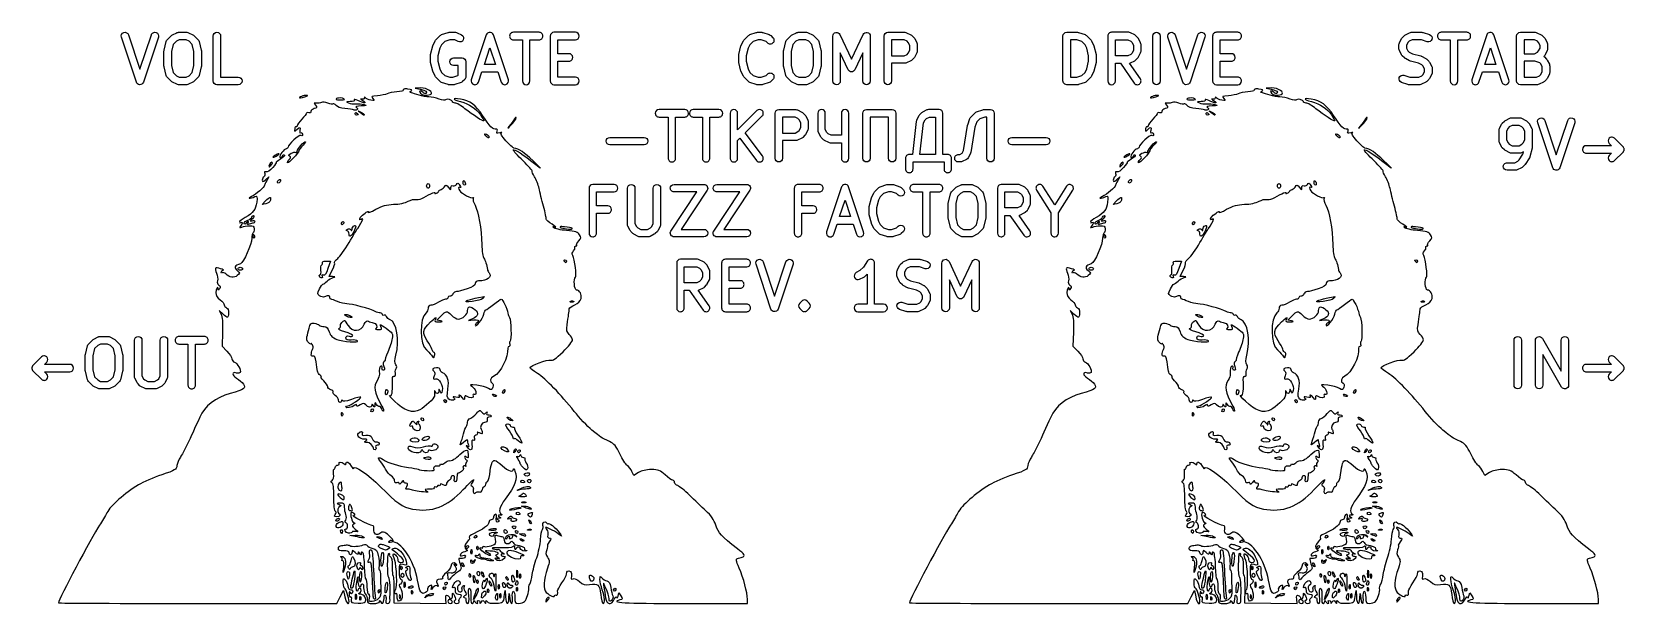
# Model space of a CAD drawing. Header units: millimetres. Extents: x 3 to 110, y 3 to 41.
import ezdxf

# ---------------------------------------------------------------- set-up
doc = ezdxf.new("R2010")
doc.units = ezdxf.units.MM
doc.layers.add('1', color=7, linetype='CONTINUOUS')

msp = doc.modelspace()

# ---------------------------------------------------------------- linework, layer by layer
at = {"layer": '1', "color": 7}
for points in [[(10.433054, 37.848873), (9.433059, 40.848864)], [(9.907399, 41.006973), (10.670226, 38.718495), (11.433048, 41.006973)], [(11.907392, 40.848864), (10.907393, 37.848873)], [(12.284691, 39.988607), (12.427695, 40.560107)], [(12.493362, 40.676118), (12.77886, 40.961868)], [(12.843991, 41.008817), (13.12974, 41.151565)], [(13.241462, 41.177918), (13.812961, 41.177918)], [(13.924686, 41.151565), (14.210435, 41.008817)], [(14.275487, 40.961947), (14.561237, 40.676197)], [(14.62701, 40.560002), (14.769755, 39.988503)], [(15.562953, 37.927926), (15.562953, 40.927921)], [(16.062956, 40.927921), (16.062956, 38.177927), (17.241449, 38.177927)], [(30.250759, 40.325553), (30.393761, 40.611303)], [(30.440547, 40.676197), (30.726297, 40.961947)], [(31.934096, 40.561526), (31.701102, 40.677919), (31.372122, 40.677919), (31.038102, 40.566644), (30.822758, 40.351301), (30.710204, 40.126392), (30.581578, 39.611423), (30.581578, 39.244424), (30.710204, 38.729455), (30.822758, 38.504546), (31.038102, 38.289202), (31.372122, 38.177927), (31.576774, 38.177927), (31.91068, 38.289161), (31.938571, 38.317101), (31.938571, 38.963675), (31.61732, 38.963675)], [(30.824064, 41.022355), (31.252559, 41.165103)], [(31.331571, 41.177918), (31.760071, 41.177918)], [(31.871792, 41.151565), (32.157542, 41.008817)], [(33.808672, 41.00708), (32.808734, 38.006752)], [(35.283, 38.006752), (34.283062, 41.00708)], [(37.331449, 41.178128), (36.47414, 41.178128), (35.617345, 41.178128), (35.617345, 41.178128)], [(35.617345, 40.677901), (36.224542, 40.677901), (36.224542, 37.927687)], [(36.724253, 37.927687), (36.724253, 40.677901), (37.331449, 40.677901)], [(38.081792, 40.928015), (38.081792, 39.499681), (38.081792, 37.927687)], [(39.76024, 41.178128), (38.331388, 41.178128), (38.331388, 41.178128)], [(39.331326, 39.749279), (38.581501, 39.749279), (38.581501, 40.677901), (39.76024, 40.677901)], [(50.840735, 40.325553), (50.983734, 40.611303)], [(51.030526, 40.676197), (51.316276, 40.961947)], [(52.601608, 40.465553), (52.500658, 40.566685), (52.166753, 40.677919), (51.962095, 40.677919), (51.628081, 40.566644), (51.412732, 40.351301), (51.300182, 40.126392), (51.171552, 39.611423), (51.171552, 39.244424), (51.300182, 38.729455), (51.412732, 38.504546), (51.628081, 38.289202), (51.962095, 38.177927), (52.166753, 38.177927), (52.500658, 38.289161), (52.601608, 38.390294)], [(51.414035, 41.022355), (51.842538, 41.165103)], [(51.921549, 41.177918), (52.207299, 41.177918)], [(52.286311, 41.165103), (52.714813, 41.022355)], [(52.81273, 40.961789), (52.955478, 40.81879)], [(53.678993, 39.988503), (53.821744, 40.560002)], [(53.887517, 40.676197), (54.173267, 40.961947)], [(54.238318, 41.008817), (54.524068, 41.151565)], [(54.63579, 41.177918), (55.207289, 41.177918)], [(55.319013, 41.151565), (55.604763, 41.008817)], [(55.669896, 40.961868), (55.955387, 40.676118)], [(56.021053, 40.560107), (56.164058, 39.988607)], [(56.957281, 37.927926), (56.957281, 40.927921)], [(57.433827, 41.033633), (58.207277, 39.37613), (58.980726, 41.033633)], [(59.457273, 40.927921), (59.457273, 37.927926)], [(60.385771, 37.927926), (60.385771, 39.356422), (60.385771, 40.927921)], [(60.635773, 41.177918), (61.778512, 41.177918)], [(61.890239, 41.151565), (62.175989, 41.008817)], [(62.241041, 40.961947), (62.384045, 40.818942)], [(62.43091, 40.753891), (62.573661, 40.468141)], [(72.3329, 37.927926), (72.3329, 40.927921)], [(72.582899, 41.177918), (73.297146, 41.177918)], [(73.376163, 41.165103), (73.804658, 41.022355)], [(73.902417, 40.961947), (74.188167, 40.676197)], [(74.234959, 40.611303), (74.377963, 40.325553)], [(75.3327, 40.928015), (75.3327, 39.356537), (75.3327, 37.927687)], [(76.725377, 41.178128), (75.582813, 41.178128), (75.582813, 41.178128)], [(77.123286, 41.008632), (76.837516, 41.151776)], [(77.331024, 40.818978), (77.188399, 40.962122)], [(77.520676, 40.468095), (77.37805, 40.753868)], [(78.332883, 37.927926), (78.332883, 40.927921)], [(78.832879, 40.927921), (78.832879, 37.927926)], [(80.345701, 37.848873), (79.345707, 40.848864)], [(79.820046, 41.006973), (80.582873, 38.7185), (81.3457, 41.006973)], [(81.82004, 40.848864), (80.820045, 37.848873)], [(82.332781, 40.928015), (82.332781, 39.499681), (82.332781, 37.927687)], [(84.011229, 41.178128), (82.582895, 41.178128), (82.582895, 41.178128)], [(83.58283, 39.749279), (82.833008, 39.749279), (82.833008, 40.677901), (84.011229, 40.677901)], [(94.806474, 40.468141), (94.949225, 40.753891)], [(94.995935, 40.81879), (95.138683, 40.961789)], [(95.203892, 41.008817), (95.489642, 41.151565)], [(96.665394, 40.547973), (96.275088, 40.677919), (95.660335, 40.677919), (95.463777, 40.579728), (95.378413, 40.494216), (95.280118, 40.297451), (95.280118, 40.129686), (95.378385, 39.933159), (95.463777, 39.847617), (95.688602, 39.735304), (96.233549, 39.598946)], [(95.601369, 41.177918), (96.315613, 41.177918)], [(96.394587, 41.165119), (96.823336, 41.022366)], [(99.3157, 41.178128), (98.45839, 41.178128), (97.601596, 41.178128), (97.601596, 41.178128)], [(97.601596, 40.677901), (98.208792, 40.677901), (98.208792, 37.927687)], [(98.708504, 37.927687), (98.708504, 40.677901), (99.3157, 40.677901)], [(100.649986, 41.00708), (99.650047, 38.006752)], [(102.124312, 38.006752), (101.124373, 41.00708)], [(102.637094, 37.927926), (102.637094, 39.499424), (102.637094, 40.927921)], [(102.88709, 41.177918), (103.88709, 41.177918)], [(103.998811, 41.151565), (104.284561, 41.008817)], [(104.349613, 40.961947), (104.492617, 40.818942)], [(104.539488, 40.753891), (104.682233, 40.468141)], [(12.277216, 38.927925), (12.277216, 39.927922)], [(14.777208, 39.927922), (14.777208, 38.927925)], [(30.081575, 39.213675), (30.081575, 39.642172)], [(30.089027, 39.702753), (30.231777, 40.274253)], [(31.61732, 39.463671), (32.188568, 39.463671)], [(50.671553, 39.213675), (50.671553, 39.642172)], [(50.679006, 39.702753), (50.821751, 40.274253)], [(53.671544, 38.927925), (53.671544, 39.927922)], [(56.171535, 39.927922), (56.171535, 38.927925)], [(57.980732, 38.679208), (57.457284, 39.80096), (57.457284, 37.927926)], [(58.957277, 37.927926), (58.957277, 39.80096), (58.433829, 38.679208)], [(62.383885, 39.465238), (62.240881, 39.322488)], [(62.573661, 39.8162), (62.43091, 39.53045)], [(62.600013, 40.356422), (62.600013, 39.927922)], [(74.396945, 40.274253), (74.53969, 39.702753)], [(74.547142, 39.642172), (74.547142, 39.213675)], [(77.18788, 39.322432), (77.331024, 39.465058)], [(77.37805, 39.530686), (77.520676, 39.816456)], [(77.547031, 39.928079), (77.547031, 40.356475)], [(94.780122, 40.070672), (94.780122, 40.356422)], [(94.949263, 39.673371), (94.806512, 39.958866)], [(95.138683, 39.465551), (94.995935, 39.608555)], [(95.489642, 39.275777), (95.203892, 39.418528)], [(96.284587, 39.580069), (96.570337, 39.437319)], [(96.635549, 39.390296), (96.778294, 39.247291)], [(104.492617, 39.608398), (104.450641, 39.566422)], [(104.492617, 39.533199), (104.635363, 39.390448)], [(104.682195, 39.958866), (104.539447, 39.673371)], [(104.708586, 40.356422), (104.708586, 40.070672)], [(12.427695, 38.29574), (12.284691, 38.867239)], [(14.769755, 38.867343), (14.62701, 38.295844)], [(30.231777, 38.581594), (30.089027, 39.153093)], [(30.393761, 38.244544), (30.250759, 38.530293)], [(32.438567, 39.213675), (32.438567, 38.213675)], [(33.283124, 37.848622), (33.512051, 38.534883), (34.579683, 38.534883), (34.80861, 37.848622)], [(39.76024, 38.1778), (38.581501, 38.1778), (38.581501, 39.249567), (39.331326, 39.249567)], [(50.821751, 38.581594), (50.679006, 39.153093)], [(50.983734, 38.244544), (50.840735, 38.530293)], [(53.821744, 38.295844), (53.678993, 38.867343)], [(56.164058, 38.867239), (56.021053, 38.29574)], [(61.778512, 39.106426), (60.885769, 39.106426), (60.885769, 37.927926)], [(62.176146, 39.275856), (61.890397, 39.132857)], [(74.377963, 38.530293), (74.234959, 38.244544)], [(74.53969, 39.153093), (74.396945, 38.581594)], [(75.832927, 37.927687), (75.832927, 39.106423), (76.166756, 39.106423), (77.09228, 37.784543)], [(77.502073, 38.071347), (76.773437, 39.112108)], [(76.837516, 39.132778), (77.123286, 39.275922)], [(84.011229, 38.1778), (82.833008, 38.1778), (82.833008, 39.249567), (83.58283, 39.249567)], [(95.109135, 38.307858), (95.499162, 38.177927), (96.113897, 38.177927), (96.310455, 38.276119), (96.395882, 38.361696), (96.494366, 38.55849), (96.494366, 38.725858), (96.395882, 38.922652), (96.310455, 39.008229), (96.085629, 39.120543), (95.540681, 39.2569)], [(96.824928, 39.182555), (96.96793, 38.896805)], [(96.96793, 38.387546), (96.824928, 38.101796)], [(96.994364, 38.784923), (96.994364, 38.499425)], [(100.124435, 37.848622), (100.353362, 38.534883), (101.420997, 38.534883), (101.649922, 37.848622)], [(104.682233, 39.325396), (104.824984, 39.039647)], [(104.824984, 38.387706), (104.682233, 38.101956)], [(104.851336, 38.927925), (104.851336, 38.499425)], [(12.77886, 37.893979), (12.493362, 38.179728)], [(13.12974, 37.704281), (12.843991, 37.847029)], [(13.812961, 37.677929), (13.241462, 37.677929)], [(14.210435, 37.847029), (13.924686, 37.704281)], [(14.561237, 38.179649), (14.275487, 37.8939)], [(17.241449, 37.677929), (15.812955, 37.677929)], [(28.32445, 37.389806), (28.323947, 37.389806), (28.323947, 37.389806)], [(29.423104, 37.46267), (29.057742, 37.451819), (29.393127, 37.372754)], [(30.726297, 37.8939), (30.440547, 38.179649)], [(31.252559, 37.690743), (30.824064, 37.833491)], [(31.61732, 37.677929), (31.331571, 37.677929)], [(32.124834, 37.833491), (31.69634, 37.690743)], [(32.365504, 38.037057), (32.222754, 37.894057)], [(38.331388, 37.678089), (39.76024, 37.678089)], [(51.316276, 37.8939), (51.030526, 38.179649)], [(51.842538, 37.690743), (51.414035, 37.833491)], [(52.207299, 37.677929), (51.921549, 37.677929)], [(52.714813, 37.833491), (52.286311, 37.690743)], [(52.955478, 38.037057), (52.81273, 37.894057)], [(54.173267, 37.8939), (53.887517, 38.179649)], [(54.524068, 37.704281), (54.238318, 37.847029)], [(55.207289, 37.677929), (54.63579, 37.677929)], [(55.604763, 37.847029), (55.319013, 37.704281)], [(55.955387, 38.179728), (55.669896, 37.893979)], [(73.297146, 37.677929), (72.582899, 37.677929)], [(73.804658, 37.833491), (73.376163, 37.690743)], [(74.188167, 38.179649), (73.902417, 37.8939)], [(82.582895, 37.678089), (84.011229, 37.678089)], [(86.268656, 37.46267), (85.903293, 37.451819), (86.238679, 37.372754)], [(95.379604, 37.690743), (94.951104, 37.833491)], [(96.172868, 37.677929), (95.458618, 37.677929)], [(96.570337, 37.847029), (96.284587, 37.704281)], [(96.778294, 38.037057), (96.635549, 37.894057)], [(104.030089, 37.677929), (102.88709, 37.677929)], [(104.427565, 37.847029), (104.141816, 37.704281)], [(104.635523, 38.037057), (104.492775, 37.894057)], [(47.064176, 36.017729), (46.207382, 36.017729), (45.350072, 36.017729), (45.350072, 36.017729)], [(45.350072, 35.518017), (45.957268, 35.518017), (45.957268, 32.7678)], [(46.457495, 32.7678), (46.457495, 35.518017), (47.064176, 35.518017)], [(49.349823, 36.017729), (48.493029, 36.017729), (47.635719, 36.017729), (47.635719, 36.017729)], [(47.635719, 35.518017), (48.242915, 35.518017), (48.242915, 32.7678)], [(48.743142, 32.7678), (48.743142, 35.518017), (49.349823, 35.518017)], [(50.100163, 35.768131), (50.100163, 32.7678)], [(51.88765, 35.944864), (50.599875, 34.657088), (50.599875, 35.768131)], [(52.26437, 32.918178), (51.108887, 34.458651), (52.241116, 35.59088)], [(53.100044, 32.767922), (53.100044, 34.196419), (53.100044, 35.767917)], [(53.350043, 36.017914), (54.493042, 36.017914)], [(54.604848, 35.991521), (54.890338, 35.848776)], [(54.955311, 35.801943), (55.098316, 35.658939)], [(55.145186, 35.593887), (55.287934, 35.308137)], [(55.314286, 35.196418), (55.314286, 34.767918)], [(55.957162, 35.768131), (55.957162, 34.625048)], [(57.52864, 35.768131), (57.52864, 34.303622), (56.837728, 34.303622), (56.641359, 34.401808), (56.555575, 34.487591), (56.457389, 34.683961), (56.457389, 35.768131)], [(58.028352, 32.7678), (58.028352, 34.053508), (58.028352, 35.768131)], [(58.957277, 32.767922), (58.957277, 35.767917)], [(59.207276, 36.017914), (60.921522, 36.017914)], [(60.671521, 32.767922), (60.671521, 35.517916), (59.457273, 35.517916), (59.457273, 32.767922)], [(61.171519, 35.767917), (61.171519, 32.767922)], [(62.530397, 35.225529), (62.270464, 33.017914), (62.064277, 33.017914)], [(62.697829, 35.593981), (62.555203, 35.308211)], [(62.88748, 35.80172), (62.744336, 35.658576)], [(63.238363, 35.991374), (62.952593, 35.848745)], [(64.064151, 36.017729), (63.349983, 36.017729), (63.349983, 36.017729)], [(64.635691, 33.017914), (64.314265, 33.017914), (64.314265, 35.768131)], [(65.970053, 34.989637), (66.112803, 35.418388)], [(67.242998, 32.767922), (67.242998, 35.517916), (67.104797, 35.517916), (66.770777, 35.406641), (66.56854, 35.204404), (66.450633, 34.85026), (66.168099, 33.155317)], [(66.173222, 35.516194), (66.458972, 35.801943)], [(66.556739, 35.862352), (66.985234, 36.0051)], [(67.064246, 36.017914), (67.493, 36.017914)], [(67.743001, 35.767917), (67.743001, 32.767922)], [(101.680351, 35.10395), (101.823347, 35.246954)], [(101.888321, 35.293786), (102.173819, 35.436532)], [(102.285622, 35.462925), (102.857121, 35.462925)], [(102.968843, 35.436572), (103.254592, 35.293824)], [(103.319804, 35.246796), (103.462555, 35.103797)], [(105.04844, 32.133881), (104.048446, 35.133871)], [(104.522785, 35.29198), (105.285612, 33.003507), (106.048439, 35.29198)], [(106.522778, 35.133871), (105.522784, 32.133881)], [(42.064327, 34.160668), (44.350073, 34.160668)], [(50.599875, 32.7678), (50.599875, 33.94964), (50.751802, 34.101568), (51.864394, 32.61794)], [(54.890498, 34.115891), (54.605005, 33.972894)], [(55.098158, 34.305235), (54.955159, 34.162485)], [(55.287934, 34.656196), (55.145186, 34.370447)], [(55.983517, 34.513428), (56.126146, 34.227658)], [(56.173171, 34.162545), (56.316313, 34.019401)], [(65.350007, 33.017924), (65.433989, 33.017924), (65.592208, 33.097032), (65.681093, 33.274651), (65.960658, 34.951768)], [(68.921494, 34.160668), (71.207239, 34.160668)], [(101.464375, 33.927179), (101.464375, 34.641429)], [(101.490732, 34.753148), (101.633478, 35.038898)], [(103.509186, 35.039058), (103.652186, 34.753308)], [(103.678617, 34.641429), (103.678617, 33.926676), (103.678617, 33.498682)], [(109.748125, 33.532611), (109.177103, 34.104151)], [(44.350073, 33.660673), (42.064327, 33.660673)], [(54.493042, 33.946422), (53.60004, 33.946422), (53.60004, 32.767922)], [(56.381425, 33.972894), (56.66668, 33.830266)], [(56.7783, 33.803913), (57.52864, 33.803913), (57.52864, 32.7678)], [(66.145069, 33.08454), (66.002067, 32.798791)], [(71.207239, 33.660673), (68.921494, 33.660673)], [(101.633478, 33.529708), (101.490732, 33.815457)], [(101.823507, 33.321746), (101.680503, 33.464496)], [(102.173659, 33.132155), (101.888163, 33.275152)], [(102.000126, 32.462935), (102.512403, 32.462935), (102.709062, 32.561182), (102.805816, 32.657933), (103.053595, 33.029816), (103.094964, 33.195147), (102.969005, 33.132114)], [(102.857121, 33.105683), (102.285622, 33.105683)], [(103.671142, 33.437996), (103.528142, 32.866497)], [(108.823119, 33.750685), (108.96833, 33.605476), (107.285748, 33.605476)], [(107.285748, 33.105765), (108.967812, 33.105765), (108.823119, 32.961071)], [(109.177103, 32.607605), (109.748125, 33.179145)], [(109.785849, 33.22772), (109.787916, 33.230821), (109.78895, 33.233923)], [(109.788434, 33.479901), (109.787916, 33.480935), (109.786367, 33.483518)], [(109.812722, 33.29025), (109.812722, 33.290765), (109.812722, 33.291799)], [(109.82099, 33.352261), (109.821505, 33.355878), (109.82099, 33.359495)], [(61.814161, 32.7678), (61.814161, 32.053634)], [(62.314391, 32.053634), (62.314391, 32.517687), (64.064151, 32.517687), (64.385578, 32.517687), (64.385578, 32.053634)], [(64.885805, 32.053634), (64.885805, 32.7678)], [(65.493006, 32.517925), (65.350007, 32.517925)], [(65.890307, 32.687064), (65.604809, 32.544319)], [(102.571371, 31.962936), (102.000126, 31.962936)], [(102.968843, 32.132036), (102.683093, 31.989289)], [(103.176899, 32.321911), (103.033895, 32.178907)], [(103.49367, 32.788565), (103.208171, 32.36007)], [(19.065077, 31.335919), (19.283172, 31.529189), (19.144663, 31.27546)], [(42.35026, 31.01804), (40.921407, 31.01804), (40.921407, 31.01804)], [(46.350066, 31.01793), (48.35006, 31.01793)], [(49.207309, 31.01793), (51.207305, 31.01793)], [(56.064134, 31.01804), (54.635797, 31.01804), (54.635797, 31.01804)], [(60.128259, 30.862368), (60.556753, 31.005116)], [(60.635773, 31.01793), (60.921522, 31.01793)], [(61.000534, 31.005116), (61.429029, 30.862368)], [(64.064151, 31.01804), (63.207357, 31.01804), (62.350047, 31.01804), (62.350047, 31.01804)], [(65.23828, 30.84883), (65.52403, 30.991578)], [(65.635756, 31.01793), (66.207256, 31.01793)], [(66.318975, 30.991578), (66.604725, 30.84883)], [(69.350126, 31.01804), (68.207046, 31.01804), (68.207046, 31.01804)], [(69.747519, 30.849056), (69.461749, 30.991685)], [(72.568015, 30.902284), (71.778917, 29.662052), (70.989818, 30.902284)], [(75.910628, 31.335919), (76.128724, 31.529189), (75.990215, 31.27546)], [(19.08627, 29.723617), (18.836159, 29.675558), (19.06251, 29.916887)], [(40.671812, 30.767926), (40.671812, 29.339589), (40.671812, 27.768111)], [(41.921346, 29.589187), (41.171521, 29.589187), (41.171521, 30.517813), (42.35026, 30.517813)], [(43.242827, 28.339438), (43.242827, 30.767934)], [(43.742823, 30.767934), (43.742823, 28.398503), (43.841309, 28.201709), (43.926731, 28.116131), (44.123292, 28.01794), (44.576851, 28.01794), (44.773414, 28.116131), (44.858839, 28.201709), (44.957325, 28.398503), (44.957325, 30.767934)], [(45.457321, 30.767934), (45.457321, 28.339438)], [(46.142053, 27.906617), (47.882934, 30.517932), (46.350066, 30.517932)], [(48.558073, 30.629255), (46.817192, 28.01794), (48.35006, 28.01794)], [(48.999298, 27.906617), (50.740179, 30.517932), (49.207309, 30.517932)], [(51.415315, 30.629255), (49.674437, 28.01794), (51.207305, 28.01794)], [(54.385684, 30.767926), (54.385684, 29.339589), (54.385684, 27.768111)], [(55.635736, 29.589187), (54.885911, 29.589187), (54.885911, 30.517813), (56.064134, 30.517813)], [(57.541561, 30.846991), (56.541105, 27.847176)], [(59.015887, 27.847176), (58.015949, 30.846991)], [(59.393227, 29.542766), (59.535974, 30.114266)], [(59.554953, 30.165566), (59.697958, 30.451316)], [(59.74475, 30.51621), (60.030499, 30.80196)], [(61.316243, 30.305405), (61.214991, 30.406657), (60.880971, 30.517932), (60.676319, 30.517932), (60.342304, 30.406657), (60.126956, 30.191314), (60.014401, 29.966405), (59.885773, 29.451436), (59.885773, 29.084437), (60.014401, 28.569467), (60.126956, 28.344558), (60.342304, 28.129215), (60.676319, 28.01794), (60.880971, 28.01794), (61.214991, 28.129215), (61.316243, 28.230467)], [(61.526796, 30.80196), (61.669793, 30.658955)], [(62.350047, 30.517813), (62.957243, 30.517813), (62.957243, 27.768111)], [(63.45747, 27.768111), (63.45747, 30.517813), (64.064151, 30.517813)], [(64.67896, 29.828516), (64.821708, 30.400015)], [(64.887478, 30.51621), (65.173228, 30.80196)], [(66.669776, 30.80196), (66.955526, 30.51621)], [(67.021299, 30.400015), (67.16405, 29.828516)], [(67.957448, 30.767926), (67.957448, 29.196448), (67.957448, 27.768111)], [(69.955773, 30.658889), (69.812631, 30.802031)], [(70.144909, 30.308006), (70.002283, 30.593776)], [(70.171264, 29.767988), (70.171264, 30.196384)], [(70.567623, 30.633568), (71.528803, 29.123583), (71.528803, 27.768111)], [(72.028512, 27.768111), (72.028512, 29.123067), (72.989692, 30.633568)], [(75.931821, 29.723617), (75.681711, 29.675558), (75.908062, 29.916887)], [(41.171521, 27.768111), (41.171521, 29.089476), (41.921346, 29.089476)], [(54.885911, 27.768111), (54.885911, 29.089476), (55.635736, 29.089476)], [(59.385777, 29.053687), (59.385777, 29.482185)], [(59.535974, 28.421607), (59.393227, 28.993106)], [(64.67151, 28.767938), (64.67151, 29.767934)], [(67.171502, 29.767934), (67.171502, 28.767938)], [(68.45716, 27.768111), (68.45716, 28.946334), (68.791504, 28.946334), (69.716513, 27.624451)], [(70.126306, 27.911255), (69.39767, 28.952019)], [(69.461749, 28.972689), (69.747519, 29.115831)], [(69.812113, 29.162341), (69.955257, 29.305485)], [(70.002283, 29.370595), (70.144909, 29.656368)], [(43.412258, 27.941809), (43.269258, 28.227558)], [(43.60164, 27.73407), (43.458889, 27.877069)], [(43.952601, 27.544294), (43.666852, 27.687042)], [(45.033296, 27.687042), (44.747547, 27.544294)], [(45.241253, 27.877069), (45.098508, 27.73407)], [(45.43089, 28.227558), (45.287885, 27.941809)], [(57.015495, 27.689046), (57.244422, 28.374792), (58.313088, 28.374792), (58.541497, 27.689046)], [(59.697958, 28.084557), (59.554953, 28.370306)], [(60.030499, 27.733913), (59.74475, 28.019662)], [(60.556753, 27.530756), (60.128259, 27.673504)], [(61.429029, 27.673504), (61.000534, 27.530756)], [(61.669793, 27.876917), (61.526796, 27.733913)], [(64.821708, 28.135857), (64.67896, 28.707356)], [(65.173228, 27.733913), (64.887478, 28.019662)], [(65.52403, 27.544294), (65.23828, 27.687042)], [(66.604725, 27.687042), (66.318975, 27.544294)], [(66.955526, 28.019662), (66.669776, 27.733913)], [(67.16405, 28.707356), (67.021299, 28.135857)], [(44.635822, 27.517942), (44.064323, 27.517942)], [(48.35006, 27.517942), (46.350066, 27.517942)], [(51.207305, 27.517942), (49.207309, 27.517942)], [(60.921522, 27.517942), (60.635773, 27.517942)], [(66.207256, 27.517942), (65.635756, 27.517942)], [(75.152545, 27.636925), (75.152042, 27.636925)], [(23.098433, 25.890264), (23.399184, 25.890264), (23.232259, 25.395206)], [(46.528811, 25.767719), (46.528811, 24.196241), (46.528811, 22.767906)], [(47.921489, 26.017832), (46.778406, 26.017832), (46.778406, 26.017832)], [(48.319397, 25.848336), (48.033627, 25.991477)], [(48.526617, 25.6592), (48.383992, 25.801826)], [(48.716787, 25.308317), (48.573643, 25.594087)], [(49.528623, 25.767719), (49.528623, 24.339385), (49.528623, 22.767906)], [(51.207071, 26.017832), (49.778737, 26.017832), (49.778737, 26.017832)], [(52.827122, 22.688902), (51.827127, 25.688893)], [(52.301467, 25.847002), (53.064294, 23.558519), (53.827123, 25.847002)], [(54.301463, 25.688893), (53.301461, 22.688902)], [(59.285122, 25.90673), (59.012786, 25.498487), (58.773526, 25.259224), (58.523928, 25.134167)], [(60.35017, 23.01802), (59.742974, 23.01802), (59.742974, 25.767719)], [(61.269372, 25.30817), (61.412123, 25.59392)], [(61.458988, 25.658971), (61.601741, 25.801724)], [(61.666633, 25.848511), (61.952383, 25.991513)], [(62.064262, 26.017947), (62.778512, 26.017947)], [(62.85761, 26.005102), (63.286364, 25.862103)], [(64.24301, 22.767955), (64.24301, 25.76795)], [(64.719557, 25.873662), (65.493006, 24.216159), (66.266453, 25.873662)], [(66.743002, 25.76795), (66.743002, 22.767955)], [(79.943985, 25.890264), (80.244736, 25.890264), (80.077811, 25.395206)], [(23.544917, 24.862939), (23.313909, 24.874308), (23.523221, 25.284618)], [(48.573643, 24.37039), (48.716787, 24.65616)], [(48.743142, 24.767783), (48.743142, 25.196697)], [(50.778675, 24.589498), (50.028335, 24.589498), (50.028335, 25.518124), (51.207071, 25.518124)], [(59.098054, 24.87682), (59.243263, 25.021514), (59.243263, 23.01802), (58.635548, 23.01802)], [(58.747686, 24.687166), (59.033456, 24.83031)], [(61.24302, 24.910701), (61.24302, 25.196451)], [(61.412123, 24.513225), (61.269372, 24.798974)], [(63.128165, 25.387789), (62.737917, 25.517948), (62.123327, 25.517948), (61.926637, 25.419513), (61.841263, 25.334141), (61.743018, 25.13748), (61.743018, 24.969667), (61.841263, 24.773005), (61.926571, 24.687697), (62.151501, 24.575333), (62.696449, 24.438975)], [(65.266459, 23.519238), (64.743006, 24.640994), (64.743006, 22.767955)], [(66.243004, 22.767955), (66.243004, 24.640989), (65.719556, 23.519238)], [(80.389436, 24.862939), (80.158429, 24.874308), (80.367714, 25.284618)], [(47.02852, 22.767906), (47.02852, 23.946645), (47.362349, 23.946645), (48.288391, 22.624762)], [(48.697666, 22.911566), (47.96903, 23.95233)], [(48.033627, 23.973), (48.319397, 24.116144)], [(48.383992, 24.162652), (48.526617, 24.305278)], [(51.207071, 23.01802), (50.028335, 23.01802), (50.028335, 24.089271), (50.778675, 24.089271)], [(61.601741, 24.305427), (61.458988, 24.448173)], [(61.572033, 23.147887), (61.962063, 23.017956), (62.576795, 23.017956), (62.773353, 23.116148), (62.858781, 23.201725), (62.957264, 23.398519), (62.957264, 23.565887), (62.858781, 23.762681), (62.773353, 23.848259), (62.548528, 23.960572), (62.003581, 24.096929)], [(61.952543, 24.115807), (61.666793, 24.258557)], [(62.747488, 24.420098), (63.033238, 24.277348)], [(63.098447, 24.230325), (63.241195, 24.087321)], [(63.287827, 24.022584), (63.430831, 23.736834)], [(63.457262, 23.624952), (63.457262, 23.339454)], [(16.223402, 22.359735), (15.974853, 22.58866), (16.099392, 22.348366)], [(49.778737, 22.517793), (51.207071, 22.517793)], [(54.887463, 23.230409), (54.744834, 23.087268)], [(54.744834, 22.733799), (54.887463, 22.591173)], [(55.127241, 22.526061), (55.129824, 22.526579)], [(55.187185, 22.550348), (55.190286, 22.552416)], [(55.239379, 22.589624), (55.240929, 22.591173), (55.384073, 22.733799)], [(55.384073, 23.087268), (55.240929, 23.230409)], [(58.635548, 22.517793), (59.492861, 22.517793), (60.35017, 22.517793)], [(61.842505, 22.530772), (61.414002, 22.67352)], [(62.635761, 22.517958), (61.921517, 22.517958)], [(63.033238, 22.687058), (62.747488, 22.544311)], [(63.241195, 22.877086), (63.098447, 22.734086)], [(63.430831, 23.227575), (63.287827, 22.941825)], [(73.068954, 22.359735), (72.820405, 22.58866), (72.944944, 22.348366)], [(30.748586, 21.899815), (30.509323, 21.945289), (30.793036, 22.241395)], [(32.889036, 22.049678), (32.613605, 21.931854), (32.943804, 21.978362)], [(87.594137, 21.899815), (87.354901, 21.945289), (87.638587, 22.241395)], [(89.734587, 22.049678), (89.459157, 21.931854), (89.789356, 21.978362)], [(7.028932, 19.668633), (7.171936, 20.240132)], [(7.237677, 20.356223), (7.523426, 20.641972)], [(7.588481, 20.688843), (7.87423, 20.831591)], [(7.985955, 20.857943), (8.5572, 20.857943)], [(8.668922, 20.831591), (8.954671, 20.688843)], [(9.019723, 20.641972), (9.305473, 20.356223)], [(9.371246, 20.240028), (9.513996, 19.668529)], [(10.307194, 18.179451), (10.307194, 20.607947)], [(10.807193, 20.607947), (10.807193, 18.238516), (10.905676, 18.041722), (10.991104, 17.956144), (11.187661, 17.857953), (11.641223, 17.857953), (11.837781, 17.956144), (11.923143, 18.041656), (12.021438, 18.238422), (12.021438, 20.607947)], [(12.521436, 20.607947), (12.521436, 18.179451)], [(14.986074, 20.857948), (14.128762, 20.857948), (13.271452, 20.857948), (13.271452, 20.857948)], [(13.271452, 20.357721), (13.878648, 20.357721), (13.878648, 17.608022)], [(14.378875, 17.608022), (14.378875, 20.357721), (14.986074, 20.357721)], [(16.189827, 21.160327), (16.154664, 20.212064), (16.48489, 19.871517)], [(73.035378, 21.160327), (73.000215, 20.212064), (73.330441, 19.871517)], [(102.464374, 17.607951), (102.464374, 20.607947)], [(102.964372, 20.607947), (102.964372, 17.607951)], [(103.892871, 17.607951), (103.892871, 20.607947)], [(104.359928, 20.731975), (105.60711, 18.549358), (105.60711, 20.607947)], [(106.107113, 20.607947), (106.107113, 17.607951)], [(4.094763, 19.498859), (3.523221, 18.92732)], [(7.021454, 18.607951), (7.021454, 19.607947)], [(9.521446, 19.607947), (9.521446, 18.607951)], [(105.640051, 17.483923), (104.392867, 19.66654), (104.392867, 17.607951)], [(109.748125, 18.92732), (109.177103, 19.498859)], [(3.523221, 18.573854), (4.094763, 18.002829)], [(5.986116, 19.0007), (4.303536, 19.0007), (4.448229, 19.145394)], [(4.448229, 18.356295), (4.304051, 18.500473), (5.986116, 18.500473)], [(7.171936, 17.975766), (7.028932, 18.547265)], [(9.513996, 18.547369), (9.371246, 17.97587)], [(108.823119, 19.145394), (108.967812, 19.0007), (107.285748, 19.0007)], [(107.285748, 18.500473), (108.967297, 18.500473), (108.823119, 18.356295)], [(109.177103, 18.002829), (109.748125, 18.573854)], [(109.785333, 18.622428), (109.785849, 18.622944)], [(109.82099, 18.74697), (109.821505, 18.750587), (109.82099, 18.754204)], [(7.523426, 17.573925), (7.237677, 17.859675)], [(7.87423, 17.384307), (7.588481, 17.527055)], [(8.5572, 17.357955), (7.985955, 17.357955)], [(8.954671, 17.527055), (8.668922, 17.384307)], [(9.305473, 17.859675), (9.019723, 17.573925)], [(10.47663, 17.781822), (10.333625, 18.067571)], [(10.666009, 17.574083), (10.523262, 17.717082)], [(11.016968, 17.384307), (10.731219, 17.527055)], [(11.700194, 17.357955), (11.128695, 17.357955)], [(12.097663, 17.527055), (11.811914, 17.384307)], [(12.30562, 17.717082), (12.162875, 17.574083)], [(12.495084, 18.067731), (12.352334, 17.781982)], [(34.239864, 17.002964), (34.240367, 17.002964)], [(86.224735, 15.962718), (86.223703, 15.962718)], [(32.515418, 13.264178), (32.515921, 13.264178)], [(34.378347, 12.579982), (34.37885, 12.579982)], [(43.979826, 11.776415), (43.66148, 11.582629), (43.540565, 11.848762)], [(100.825378, 11.776415), (100.507031, 11.582629), (100.386117, 11.848762)], [(86.66553, 10.549102), (86.666033, 10.549102)], [(36.373065, 9.431342), (36.169971, 9.518675), (36.373065, 9.524358), (36.373065, 9.524358)], [(93.218616, 9.431342), (93.015522, 9.518675), (93.218616, 9.524358), (93.218616, 9.524358)], [(25.044573, 7.500711), (24.689026, 7.575644), (25.044573, 7.587529), (25.044573, 7.587529)], [(34.447086, 7.592696), (34.447588, 7.592696)], [(35.609796, 7.637654), (35.610298, 7.637654)], [(81.890125, 7.500711), (81.534578, 7.575644), (81.890125, 7.587529), (81.890125, 7.587529)], [(92.166476, 7.500711), (92.165946, 7.500711)], [(36.068688, 7.350851), (36.069191, 7.350851)], [(85.007759, 5.487917), (85.00723, 5.487917)], [(91.847124, 6.027418), (91.846595, 6.027418)], [(25.153608, 4.452839), (25.221288, 4.808373), (25.234729, 4.478163)], [(35.868187, 5.245557), (35.86869, 5.245557)], [(81.99863, 4.452839), (82.066337, 4.808373), (82.079778, 4.478163)], [(92.73181, 5.188195), (92.732339, 5.188195)], [(14.527399, 3.03019), (23.821379, 3.03019), (24.045666, 3.462204), (24.269927, 3.893701), (24.358827, 3.462204)], [(27.629417, 4.002223), (27.622167, 3.063263), (29.380718, 3.04466), (31.138766, 3.026054), (31.104132, 3.324229)], [(33.113825, 3.538684), (32.96087, 3.284438), (33.028048, 3.538684)], [(35.013955, 3.487524), (35.075973, 3.893701), (35.090446, 3.462204)], [(35.324019, 3.360403), (35.340556, 3.690613), (35.381381, 3.360403)], [(42.607804, 3.514914), (42.673447, 3.745908), (42.806771, 3.532485)], [(46.890239, 3.03019), (51.258954, 3.03019), (51.255858, 3.309759)], [(71.372421, 3.03019), (80.666428, 3.03019), (80.890689, 3.462204), (81.114976, 3.893701), (81.203849, 3.462204)], [(84.474439, 4.002223), (84.467216, 3.063263), (86.225767, 3.04466), (87.983789, 3.026054), (87.949155, 3.324229)], [(89.959377, 3.538684), (89.806422, 3.284438), (89.873599, 3.538684)], [(91.859004, 3.487524), (91.921022, 3.893701), (91.935495, 3.462204)], [(92.169069, 3.360403), (92.185605, 3.690613), (92.22643, 3.360403)], [(99.452853, 3.514914), (99.51847, 3.745908), (99.651793, 3.532485)], [(103.735261, 3.03019), (108.103977, 3.03019), (108.10141, 3.309759)]]:
    msp.add_lwpolyline(points, dxfattribs=at)
for points in [[(13.300431, 38.177927), (13.75399, 38.177927), (13.950657, 38.276174), (14.158703, 38.484215), (14.277209, 38.958674), (14.277209, 39.897172), (14.158703, 40.371631), (13.950657, 40.579672), (13.75399, 40.677919), (13.300431, 40.677919), (13.10382, 40.579703), (12.895951, 40.371646), (12.777211, 39.897119), (12.777211, 38.958727), (12.895951, 38.4842), (13.10382, 38.276144)], [(34.001425, 41.173996)], [(54.694758, 38.177927), (55.148318, 38.177927), (55.344929, 38.276144), (55.552797, 38.4842), (55.671537, 38.958727), (55.671537, 39.897119), (55.552797, 40.371646), (55.344929, 40.579703), (55.148318, 40.677919), (54.694763, 40.677919), (54.498099, 40.579672), (54.290051, 40.371631), (54.171539, 39.897172), (54.171539, 38.958674), (54.290051, 38.484215), (54.498099, 38.276174)], [(60.885769, 39.606422), (61.719452, 39.606422), (61.916244, 39.704907), (62.001824, 39.79033), (62.100015, 39.98689), (62.100015, 40.297451), (62.00177, 40.494112), (61.916208, 40.579672), (61.719546, 40.677919), (60.885769, 40.677919)], [(72.832896, 38.177927), (73.2566, 38.177927), (73.590615, 38.289202), (73.805964, 38.504546), (73.918516, 38.729455), (74.047144, 39.244424), (74.047144, 39.611423), (73.918516, 40.126392), (73.805964, 40.351301), (73.590615, 40.566644), (73.2566, 40.677919), (72.832896, 40.677919)], [(75.832927, 40.677901), (76.666467, 40.677901), (76.863353, 40.579718), (76.949136, 40.493935), (77.047322, 40.297565), (77.047322, 39.986989), (76.949136, 39.790101), (76.863353, 39.704836), (76.666467, 39.60665), (75.832927, 39.60665), (75.832927, 40.677901)], [(100.842738, 41.173996)], [(103.137092, 39.749421), (103.828121, 39.749421), (104.02478, 39.847668), (104.110378, 39.933263), (104.20859, 40.129686), (104.20859, 40.297451), (104.110348, 40.494112), (104.02478, 40.579672), (103.828121, 40.677919), (103.137092, 40.677919)], [(34.045867, 40.137367), (34.413285, 39.03511), (33.678449, 39.03511), (34.045867, 40.137367)], [(100.887178, 40.137367), (101.254599, 39.03511), (100.51976, 39.03511), (100.887178, 40.137367)], [(103.137092, 38.177927), (103.971123, 38.177927), (104.167681, 38.276119), (104.253045, 38.36163), (104.35134, 38.558396), (104.35134, 38.868956), (104.253093, 39.065616), (104.180777, 39.137932), (103.846496, 39.249425), (103.137092, 39.249425)], [(10.635644, 37.680385)], [(29.423104, 37.46267)], [(57.207283, 37.677929)], [(60.635773, 37.677929)], [(78.58288, 37.677929)], [(80.548296, 37.680385)], [(85.169499, 37.389806)], [(86.268656, 37.46267)], [(21.734163, 36.963476)], [(23.945919, 36.789327)], [(78.579715, 36.963476)], [(80.79147, 36.789327)], [(25.074524, 35.809026)], [(25.256425, 35.922199)], [(35.800983, 35.4969)], [(50.350277, 36.017729)], [(53.60004, 34.446418), (54.433934, 34.446418), (54.630486, 34.544868), (54.716097, 34.630327), (54.814288, 34.826887), (54.814288, 35.137447), (54.716041, 35.334109), (54.630446, 35.419704), (54.434023, 35.517916), (53.60004, 35.517916)], [(56.207276, 36.017729)], [(63.408896, 35.518017), (63.814038, 35.518017), (63.814038, 33.017914), (62.77431, 33.017914), (63.021838, 35.123726), (63.126743, 35.33405), (63.212526, 35.419831), (63.408896, 35.518017)], [(81.920076, 35.809026)], [(82.101976, 35.922199)], [(92.646561, 35.4969)], [(33.707073, 34.388959)], [(90.552625, 34.388959)], [(102.344733, 33.605679), (102.798056, 33.605679), (102.994748, 33.704114), (103.080186, 33.789552), (103.178621, 33.986247), (103.178621, 34.582364), (103.080135, 34.779158), (102.994713, 34.864735), (102.798152, 34.962926), (102.344639, 34.962926), (102.148216, 34.864715), (102.06262, 34.77912), (101.964378, 34.582458), (101.964378, 33.986148), (102.062569, 33.789588), (102.14818, 33.704129)], [(108.971947, 34.175464)], [(19.904837, 33.064496)], [(21.729004, 33.871162)], [(76.750388, 33.064496)], [(78.574556, 33.871162)], [(19.480049, 32.494505)], [(53.350043, 32.517925)], [(59.207276, 32.517925)], [(76.3256, 32.494505)], [(105.251035, 31.965392)], [(20.036096, 31.340571)], [(29.921261, 31.071855)], [(31.917513, 31.099242)], [(32.297851, 31.27546)], [(57.734314, 31.013904)], [(70.793964, 31.017521)], [(76.881648, 31.340571)], [(86.766813, 31.071855)], [(88.763065, 31.099242)], [(89.143403, 31.27546)], [(19.352916, 30.147362)], [(57.778754, 29.977276), (58.146175, 28.875019), (57.411336, 28.875019), (57.778754, 29.977276)], [(65.694722, 28.01794), (66.148285, 28.01794), (66.344946, 28.116187), (66.552992, 28.324228), (66.671499, 28.798687), (66.671499, 29.737185), (66.552992, 30.211644), (66.344946, 30.419685), (66.148285, 30.517932), (65.694728, 30.517932), (65.498061, 30.419685), (65.290015, 30.211644), (65.171506, 29.737185), (65.171506, 28.798687), (65.290015, 28.324228), (65.498061, 28.116187)], [(68.45716, 30.517813), (69.291216, 30.517813), (69.487585, 30.419627), (69.573369, 30.334361), (69.671555, 30.137473), (69.671555, 29.826898), (69.573369, 29.630528), (69.487585, 29.544745), (69.2907, 29.446561), (68.45716, 29.446561), (68.45716, 30.517813)], [(76.198468, 30.147362)], [(18.253257, 28.938655)], [(75.098808, 28.938655)], [(18.266168, 27.680335)], [(24.237886, 28.531961)], [(25.054892, 28.277197)], [(38.750158, 28.19348)], [(75.111217, 27.680851)], [(81.083438, 28.531961)], [(81.900444, 28.277197)], [(95.595709, 28.19348)], [(23.098433, 25.890264)], [(39.059191, 25.992068)], [(59.486658, 26.017832)], [(79.943985, 25.890264)], [(95.904742, 25.992068)], [(17.37373, 25.484087)], [(47.02852, 25.518124), (47.862576, 25.518124), (48.058948, 25.419422), (48.144729, 25.334154), (48.242915, 25.137269), (48.242915, 24.827209), (48.144729, 24.630324), (48.058948, 24.545056), (47.862576, 24.446354), (47.02852, 24.446354), (47.02852, 25.518124)], [(74.219282, 25.484087)], [(33.568564, 23.512634)], [(90.414142, 23.512634)], [(39.5651, 23.236166)], [(53.029712, 22.520414)], [(55.073497, 23.303274)], [(64.493009, 22.517958)], [(96.410651, 23.236166)], [(24.332977, 21.933404)], [(24.434789, 22.331313)], [(81.178529, 21.933404)], [(81.28034, 22.331313)], [(8.044926, 17.857953), (8.498231, 17.857953), (8.694891, 17.9562), (8.902939, 18.164241), (9.02145, 18.6387), (9.02145, 19.577198), (8.902939, 20.051657), (8.694891, 20.259698), (8.498231, 20.357945), (8.044931, 20.357945), (7.848264, 20.259698), (7.640177, 20.051611), (7.521453, 19.577145), (7.521453, 18.638753), (7.640177, 18.164287), (7.848264, 17.9562)], [(4.243589, 19.570691)], [(108.971947, 19.570691)], [(27.13589, 17.315087)], [(35.000011, 17.304752)], [(83.981468, 17.315087)], [(91.845563, 17.304752)], [(102.714371, 17.357955)], [(104.142867, 17.357955)], [(26.219163, 16.035063)], [(31.032827, 16.644845)], [(34.239864, 17.002964)], [(83.064715, 16.035063)], [(87.878379, 16.644845)], [(91.085919, 17.002964)], [(24.158299, 15.793735)], [(28.909443, 15.209276)], [(29.508882, 15.4258)], [(33.36084, 15.917758)], [(35.207762, 15.46249)], [(35.255281, 15.019107)], [(81.003851, 15.793735)], [(85.754995, 15.209276)], [(86.354434, 15.4258)], [(90.206392, 15.917758)], [(92.053313, 15.46249)], [(92.100859, 15.019107)], [(25.482246, 14.506993)], [(28.998845, 14.093067)], [(29.813761, 14.1897)], [(82.327824, 14.506993)], [(85.844397, 14.093067)], [(86.659313, 14.1897)], [(29.972934, 12.824412)], [(30.371872, 13.695157)], [(32.515418, 13.264178)], [(34.950931, 13.490521)], [(35.794792, 13.345826)], [(36.023207, 13.292084)], [(36.094009, 12.986676)], [(86.818486, 12.824412)], [(87.217424, 13.695157)], [(89.361472, 13.264178)], [(91.796483, 13.490521)], [(92.640344, 13.345826)], [(92.868758, 13.292084)], [(92.939561, 12.986676)], [(34.378347, 12.579982)], [(36.595261, 11.760913)], [(91.223899, 12.579982)], [(93.440813, 11.760913)], [(24.101996, 11.129427)], [(36.214394, 11.260168)], [(36.520332, 10.842622)], [(36.703793, 11.319078)], [(80.947548, 11.129427)], [(93.059972, 11.260168)], [(93.365883, 10.842622)], [(93.549345, 11.319078)], [(23.936103, 10.343947)], [(24.698842, 9.650448)], [(36.262972, 10.388905)], [(36.322423, 9.824599)], [(80.781654, 10.343947)], [(81.544394, 9.650448)], [(93.108523, 10.388905)], [(93.167975, 9.824599)], [(23.939198, 8.720275)], [(35.466656, 8.862385)], [(35.910044, 9.126449)], [(36.063, 9.433924)], [(36.654184, 8.607102)], [(36.882572, 9.103714)], [(80.78475, 8.720275)], [(92.312208, 8.862385)], [(92.755596, 9.126449)], [(92.908552, 9.433924)], [(93.499736, 8.607102)], [(93.728124, 9.103714)], [(24.111812, 7.946679)], [(24.174333, 8.508402)], [(26.588124, 7.493477)], [(33.127769, 7.602515)], [(34.372156, 7.793718)], [(34.418643, 8.042281)], [(34.447086, 7.592696)], [(35.102855, 7.958048)], [(35.439775, 7.644372)], [(35.661998, 8.212297)], [(35.808233, 7.907404)], [(36.195291, 7.697082)], [(36.72033, 7.996288)], [(80.957364, 7.946679)], [(81.019885, 8.508402)], [(83.433676, 7.493477)], [(89.973321, 7.602515)], [(91.217707, 7.793718)], [(91.264195, 8.042281)], [(91.292637, 7.592696)], [(91.948406, 7.958048)], [(92.284824, 7.644372)], [(92.50755, 8.212297)], [(92.653785, 7.907404)], [(93.040843, 7.697082)], [(93.565882, 7.996288)], [(25.746327, 6.968963)], [(26.053296, 6.589141)], [(26.778809, 6.986531)], [(26.870804, 6.432561)], [(27.774117, 6.71523)], [(32.569155, 6.891448)], [(32.813577, 6.641335)], [(33.201164, 6.852689)], [(35.395325, 6.586558)], [(36.068688, 7.350851)], [(82.591878, 6.968963)], [(82.898847, 6.589141)], [(83.624361, 6.986531)], [(83.716356, 6.432561)], [(84.619669, 6.71523)], [(89.414707, 6.891448)], [(89.659128, 6.641335)], [(90.046716, 6.852689)], [(92.240876, 6.586558)], [(92.914743, 7.350851)], [(24.153669, 6.172113)], [(24.863175, 6.139556)], [(25.361332, 5.773688)], [(28.121382, 5.531325)], [(28.616444, 5.51944)], [(32.184689, 5.733897)], [(33.060591, 5.973676)], [(33.347928, 6.350397)], [(80.999221, 6.172113)], [(81.708727, 6.139556)], [(82.206884, 5.773688)], [(84.966405, 5.531843)], [(85.461995, 5.51944)], [(89.030241, 5.733897)], [(89.906143, 5.973676)], [(90.19348, 6.350397)], [(24.587215, 5.163906)], [(25.010971, 5.207832)], [(25.430573, 5.163906)], [(27.168963, 4.452839)], [(28.211288, 5.062621)], [(28.347707, 4.471442)], [(31.146519, 4.452839)], [(32.693191, 5.023865)], [(32.96087, 4.888989)], [(33.201164, 4.617688)], [(33.263685, 5.169592)], [(33.484347, 5.144787)], [(33.847117, 4.716391)], [(33.99232, 4.535006)], [(34.200071, 5.056419)], [(34.642401, 4.30453)], [(34.925081, 4.433202)], [(35.131271, 4.819742)], [(35.251153, 4.407881)], [(35.532802, 4.922061)], [(35.868187, 5.245557)], [(35.87594, 4.554643)], [(36.064534, 5.015597)], [(40.746436, 4.914828)], [(81.432767, 5.163906)], [(81.856523, 5.207832)], [(82.276125, 5.163906)], [(84.014541, 4.452839)], [(85.056839, 5.062621)], [(85.193258, 4.471442)], [(87.99207, 4.452839)], [(89.538743, 5.023865)], [(89.806422, 4.888989)], [(90.046716, 4.617688)], [(90.109237, 5.169592)], [(90.329899, 5.144787)], [(90.692669, 4.716391)], [(90.837872, 4.535006)], [(91.045623, 5.056419)], [(91.487952, 4.30453)], [(91.770633, 4.433202)], [(91.976822, 4.819742)], [(92.096705, 4.407881)], [(92.378354, 4.922061)], [(92.714242, 5.245557)], [(92.721491, 4.554643)], [(92.910086, 5.015597)], [(97.591988, 4.914828)], [(25.096749, 3.658574)], [(25.377868, 3.499928)], [(26.675992, 3.944861)], [(28.019042, 3.601731)], [(28.83192, 3.906621)], [(28.860336, 4.197043)], [(30.151739, 3.696815)], [(31.04521, 4.14795)], [(31.28344, 3.27255)], [(33.25334, 4.046665)], [(33.674503, 3.849259)], [(33.912231, 4.007906)], [(34.554057, 3.697849)], [(34.74371, 3.694748)], [(35.842338, 4.10971)], [(37.970881, 3.436883)], [(42.424342, 4.046665)], [(81.942301, 3.658574)], [(82.22342, 3.499928)], [(83.521544, 3.944861)], [(84.864593, 3.601731)], [(85.677472, 3.906621)], [(85.705888, 4.197043)], [(86.997291, 3.696815)], [(87.890761, 4.14795)], [(88.128992, 3.27255)], [(90.098892, 4.046665)], [(90.519552, 3.849259)], [(90.757783, 4.007906)], [(91.399608, 3.697849)], [(91.589261, 3.694748)], [(92.687889, 4.10971)], [(94.816433, 3.436883)], [(99.269921, 4.046665)]]:
    msp.add_lwpolyline(points, close=True, dxfattribs=at)
for points in [[(9.433059, 40.848864), (9.389399, 40.979847), (9.460186, 41.121425), (9.591169, 41.165088)], [(9.591169, 41.165088), (9.654071, 41.186056), (9.722726, 41.181177), (9.782031, 41.151525)], [(9.782031, 41.151525), (9.841336, 41.121872), (9.886432, 41.069876), (9.907399, 41.006973)], [(11.433048, 41.006973), (11.454015, 41.069876), (11.499111, 41.121872), (11.558415, 41.151525)], [(11.558415, 41.151525), (11.61772, 41.181177), (11.686375, 41.186056), (11.749277, 41.165088)], [(11.749277, 41.165088), (11.880262, 41.121427), (11.951052, 40.979849), (11.907392, 40.848864)], [(12.427695, 40.560107), (12.438682, 40.604007), (12.461377, 40.644103), (12.493362, 40.676118)], [(12.77886, 40.961868), (12.797899, 40.980924), (12.819893, 40.996778), (12.843991, 41.008817)], [(13.12974, 41.151565), (13.137517, 41.154695), (13.145447, 41.157431), (13.153499, 41.159764)], [(13.153499, 41.159764), (13.163512, 41.163969), (13.173787, 41.167518), (13.184261, 41.170386)], [(13.184261, 41.170386), (13.194924, 41.172505), (13.205714, 41.173925), (13.216562, 41.174638)], [(13.216562, 41.174638), (13.224802, 41.176148), (13.233112, 41.177242), (13.241462, 41.177918)], [(13.812961, 41.177918), (13.851742, 41.177917), (13.889992, 41.168895), (13.924686, 41.151565)], [(14.210435, 41.008817), (14.234499, 40.996795), (14.256466, 40.980968), (14.275487, 40.961947)], [(14.561237, 40.676197), (14.593289, 40.644144), (14.616024, 40.60398), (14.62701, 40.560002)], [(15.562953, 40.927921), (15.562954, 41.065992), (15.674884, 41.177919), (15.812955, 41.177918)], [(15.812955, 41.177918), (15.951025, 41.177919), (16.062955, 41.065992), (16.062956, 40.927921)], [(30.393761, 40.611303), (30.405772, 40.635305), (30.42157, 40.657217), (30.440547, 40.676197)], [(30.726297, 40.961947), (30.753753, 40.989401), (30.787226, 41.010084), (30.824064, 41.022355)], [(31.252559, 41.165103), (31.278037, 41.17359), (31.304716, 41.177917), (31.331571, 41.177918)], [(31.760071, 41.177918), (31.798851, 41.177917), (31.837099, 41.168895), (31.871792, 41.151565)], [(32.269464, 40.673449), (32.207761, 40.549933), (32.057612, 40.499824), (31.934096, 40.561526)], [(32.157542, 41.008817), (32.281058, 40.947114), (32.331167, 40.796965), (32.269464, 40.673449)], [(34.001425, 41.173996), (33.911499, 41.157762), (33.837593, 41.093762), (33.808672, 41.00708)], [(34.283062, 41.00708), (34.243726, 41.124991), (34.123743, 41.196101), (34.001425, 41.173996)], [(35.440455, 41.104905), (35.393543, 41.057993), (35.367201, 40.994358), (35.367232, 40.928015)], [(35.367232, 40.928015), (35.367201, 40.861671), (35.393543, 40.798036), (35.440455, 40.751124)], [(35.617345, 41.178128), (35.551002, 41.178159), (35.487367, 41.151817), (35.440455, 41.104905)], [(35.440455, 40.751124), (35.487367, 40.704213), (35.551002, 40.677871), (35.617345, 40.677901)], [(37.50834, 41.104905), (37.461428, 41.151817), (37.397793, 41.178159), (37.331449, 41.178128)], [(37.331449, 40.677901), (37.397793, 40.677871), (37.461428, 40.704213), (37.50834, 40.751124)], [(37.581563, 40.928015), (37.581593, 40.994358), (37.555252, 41.057993), (37.50834, 41.104905)], [(37.50834, 40.751124), (37.555252, 40.798036), (37.581593, 40.861671), (37.581563, 40.928015)], [(38.331388, 41.178128), (38.193436, 41.177892), (38.081743, 41.065967), (38.081792, 40.928015)], [(40.009835, 40.928015), (40.009899, 41.065973), (39.898198, 41.177906), (39.76024, 41.178128)], [(39.76024, 40.677901), (39.898198, 40.678124), (40.009899, 40.790057), (40.009835, 40.928015)], [(50.983734, 40.611303), (50.995747, 40.635306), (51.011546, 40.657218), (51.030526, 40.676197)], [(51.316276, 40.961947), (51.34373, 40.9894), (51.3772, 41.010083), (51.414035, 41.022355)], [(51.842538, 41.165103), (51.868016, 41.17359), (51.894695, 41.177917), (51.921549, 41.177918)], [(52.207299, 41.177918), (52.234153, 41.177917), (52.260832, 41.17359), (52.286311, 41.165103)], [(52.778321, 40.392168), (52.712016, 40.392228), (52.64845, 40.418625), (52.601608, 40.465553)], [(52.714813, 41.022355), (52.751719, 41.010059), (52.785247, 40.98932), (52.81273, 40.961789)], [(52.955165, 40.465235), (52.908239, 40.418392), (52.844626, 40.392109), (52.778321, 40.392168)], [(53.028546, 40.641948), (53.028487, 40.575643), (53.002092, 40.512078), (52.955165, 40.465235)], [(52.955478, 40.81879), (53.002321, 40.771864), (53.028605, 40.708252), (53.028546, 40.641948)], [(53.821744, 40.560002), (53.83273, 40.60398), (53.855465, 40.644144), (53.887517, 40.676197)], [(54.173267, 40.961947), (54.192288, 40.980968), (54.214254, 40.996795), (54.238318, 41.008817)], [(54.524068, 41.151565), (54.531845, 41.154695), (54.539775, 41.157431), (54.547827, 41.159764)], [(54.547827, 41.159764), (54.55784, 41.163969), (54.568115, 41.167518), (54.578589, 41.170386)], [(54.578589, 41.170386), (54.589252, 41.172505), (54.600042, 41.173925), (54.61089, 41.174638)], [(54.61089, 41.174638), (54.61913, 41.176148), (54.62744, 41.177242), (54.63579, 41.177918)], [(55.207289, 41.177918), (55.24607, 41.177917), (55.28432, 41.168895), (55.319013, 41.151565)], [(55.604763, 41.008817), (55.628862, 40.996779), (55.650856, 40.980924), (55.669896, 40.961868)], [(55.955387, 40.676118), (55.987371, 40.644103), (56.010067, 40.604007), (56.021053, 40.560107)], [(56.957281, 40.927921), (56.957335, 41.045098), (57.038762, 41.146519), (57.153158, 41.171895)], [(57.153158, 41.171895), (57.267555, 41.197272), (57.384229, 41.139796), (57.433827, 41.033633)], [(58.980726, 41.033633), (59.030324, 41.139796), (59.146998, 41.197272), (59.261395, 41.171895)], [(59.261395, 41.171895), (59.375792, 41.146519), (59.457218, 41.045098), (59.457273, 40.927921)], [(60.385771, 40.927921), (60.385786, 41.065986), (60.497708, 41.177905), (60.635773, 41.177918)], [(61.778512, 41.177918), (61.817294, 41.177917), (61.855545, 41.168896), (61.890239, 41.151565)], [(62.175989, 41.008817), (62.200053, 40.996795), (62.222019, 40.980968), (62.241041, 40.961947)], [(62.384045, 40.818942), (62.403064, 40.799921), (62.41889, 40.777954), (62.43091, 40.753891)], [(62.573661, 40.468141), (62.59099, 40.433449), (62.600012, 40.395201), (62.600013, 40.356422)], [(72.3329, 40.927921), (72.332915, 41.065985), (72.444835, 41.177904), (72.582899, 41.177918)], [(73.297146, 41.177918), (73.324002, 41.177918), (73.350683, 41.173591), (73.376163, 41.165103)], [(73.804658, 41.022355), (73.841493, 41.010083), (73.874963, 40.9894), (73.902417, 40.961947)], [(74.188167, 40.676197), (74.207146, 40.657218), (74.222946, 40.635306), (74.234959, 40.611303)], [(75.40593, 41.104898), (75.35902, 41.057988), (75.332676, 40.994356), (75.3327, 40.928015)], [(75.582813, 41.178128), (75.516472, 41.178152), (75.452841, 41.151809), (75.40593, 41.104898)], [(76.837516, 41.151776), (76.802697, 41.169169), (76.764298, 41.178192), (76.725377, 41.178128)], [(77.188399, 40.962122), (77.169332, 40.98102), (77.147346, 40.996725), (77.123286, 41.008632)], [(77.37805, 40.753868), (77.365986, 40.777963), (77.350106, 40.79995), (77.331024, 40.818978)], [(77.547031, 40.356475), (77.547013, 40.395221), (77.537991, 40.433433), (77.520676, 40.468095)], [(78.332883, 40.927921), (78.332884, 41.06599), (78.444811, 41.177916), (78.58288, 41.177918)], [(78.58288, 41.177918), (78.720949, 41.177918), (78.832877, 41.065991), (78.832879, 40.927921)], [(79.345707, 40.848864), (79.302046, 40.979849), (79.372837, 41.121427), (79.503821, 41.165088)], [(79.503821, 41.165088), (79.634807, 41.208748), (79.776385, 41.137958), (79.820046, 41.006973)], [(81.3457, 41.006973), (81.389361, 41.137958), (81.53094, 41.208748), (81.661925, 41.165088)], [(81.661925, 41.165088), (81.79291, 41.121427), (81.8637, 40.979849), (81.82004, 40.848864)], [(82.406011, 41.104898), (82.359101, 41.057988), (82.332757, 40.994356), (82.332781, 40.928015)], [(82.582895, 41.178128), (82.516553, 41.178152), (82.452922, 41.151809), (82.406011, 41.104898)], [(84.188119, 41.104905), (84.141207, 41.151817), (84.077572, 41.178159), (84.011229, 41.178128)], [(84.011229, 40.677901), (84.077572, 40.677871), (84.141207, 40.704213), (84.188119, 40.751124)], [(84.261342, 40.928015), (84.261373, 40.994358), (84.235031, 41.057993), (84.188119, 41.104905)], [(84.188119, 40.751124), (84.235031, 40.798036), (84.261373, 40.861671), (84.261342, 40.928015)], [(94.780122, 40.356422), (94.780123, 40.395201), (94.789145, 40.433449), (94.806474, 40.468141)], [(94.949225, 40.753891), (94.961212, 40.777889), (94.976984, 40.799803), (94.995935, 40.81879)], [(95.138683, 40.961789), (95.15774, 40.98088), (95.179761, 40.996762), (95.203892, 41.008817)], [(95.489642, 41.151565), (95.524336, 41.168896), (95.562587, 41.177917), (95.601369, 41.177918)], [(96.315613, 41.177918), (96.342454, 41.177918), (96.36912, 41.173596), (96.394587, 41.165119)], [(96.981565, 40.706197), (96.937949, 40.575196), (96.796394, 40.504357), (96.665394, 40.547973)], [(96.823336, 41.022366), (96.954337, 40.978752), (97.025179, 40.837198), (96.981565, 40.706197)], [(97.424705, 41.104905), (97.377793, 41.057993), (97.351452, 40.994358), (97.351482, 40.928015)], [(97.351482, 40.928015), (97.351452, 40.861671), (97.377793, 40.798036), (97.424705, 40.751124)], [(97.601596, 41.178128), (97.535252, 41.178159), (97.471617, 41.151817), (97.424705, 41.104905)], [(97.424705, 40.751124), (97.471617, 40.704213), (97.535252, 40.677871), (97.601596, 40.677901)], [(99.49259, 41.104905), (99.445679, 41.151817), (99.382044, 41.178159), (99.3157, 41.178128)], [(99.3157, 40.677901), (99.382044, 40.677871), (99.445679, 40.704213), (99.49259, 40.751124)], [(99.565814, 40.928015), (99.565844, 40.994358), (99.539502, 41.057993), (99.49259, 41.104905)], [(99.49259, 40.751124), (99.539502, 40.798036), (99.565844, 40.861671), (99.565814, 40.928015)], [(100.842738, 41.173996), (100.752813, 41.157762), (100.678907, 41.093762), (100.649986, 41.00708)], [(101.124373, 41.00708), (101.085037, 41.12499), (100.965056, 41.196099), (100.842738, 41.173996)], [(102.637094, 40.927921), (102.637109, 41.065984), (102.749027, 41.177902), (102.88709, 41.177918)], [(103.88709, 41.177918), (103.92587, 41.177917), (103.964119, 41.168895), (103.998811, 41.151565)], [(104.284561, 41.008817), (104.308625, 40.996795), (104.330592, 40.980968), (104.349613, 40.961947)], [(104.492617, 40.818942), (104.511639, 40.799921), (104.527466, 40.777955), (104.539488, 40.753891)], [(104.682233, 40.468141), (104.699562, 40.433449), (104.708584, 40.395201), (104.708586, 40.356422)], [(12.277216, 39.927922), (12.277215, 39.94838), (12.279726, 39.968761), (12.284691, 39.988607)], [(14.769755, 39.988503), (14.774704, 39.968689), (14.777207, 39.948344), (14.777208, 39.927922)], [(30.081575, 39.642172), (30.081575, 39.662594), (30.084078, 39.68294), (30.089027, 39.702753)], [(30.231777, 40.274253), (30.236209, 40.291996), (30.242575, 40.309199), (30.250759, 40.325553)], [(31.367324, 39.213675), (31.367325, 39.351743), (31.479251, 39.46367), (31.61732, 39.463671)], [(32.188568, 39.463671), (32.326632, 39.463657), (32.438552, 39.351739), (32.438567, 39.213675)], [(39.58144, 39.499681), (39.581218, 39.637639), (39.469285, 39.749342), (39.331326, 39.749279)], [(39.508217, 39.32279), (39.555128, 39.369702), (39.58147, 39.433337), (39.58144, 39.499681)], [(50.671553, 39.642172), (50.671554, 39.662594), (50.674057, 39.68294), (50.679006, 39.702753)], [(50.821751, 40.274253), (50.826184, 40.291996), (50.83255, 40.309199), (50.840735, 40.325553)], [(53.671544, 39.927922), (53.671543, 39.948344), (53.674045, 39.968689), (53.678993, 39.988503)], [(56.164058, 39.988607), (56.169024, 39.968761), (56.171535, 39.94838), (56.171535, 39.927922)], [(62.43091, 39.53045), (62.418856, 39.506318), (62.402975, 39.484297), (62.383885, 39.465238)], [(62.600013, 39.927922), (62.600012, 39.889141), (62.59099, 39.850893), (62.573661, 39.8162)], [(74.377963, 40.325553), (74.386147, 40.309199), (74.392513, 40.291996), (74.396945, 40.274253)], [(74.53969, 39.702753), (74.544639, 39.68294), (74.547142, 39.662594), (74.547142, 39.642172)], [(77.331024, 39.465058), (77.350151, 39.484242), (77.366034, 39.506407), (77.37805, 39.530686)], [(77.520676, 39.816456), (77.537991, 39.851119), (77.547014, 39.889332), (77.547031, 39.928079)], [(83.832944, 39.499681), (83.832722, 39.637639), (83.720789, 39.749342), (83.58283, 39.749279)], [(83.759721, 39.32279), (83.806633, 39.369702), (83.832974, 39.433337), (83.832944, 39.499681)], [(94.806512, 39.958866), (94.789157, 39.993581), (94.780121, 40.03186), (94.780122, 40.070672)], [(94.995935, 39.608555), (94.977005, 39.62752), (94.961246, 39.649404), (94.949263, 39.673371)], [(95.203892, 39.418528), (95.179762, 39.430582), (95.15774, 39.446462), (95.138683, 39.465551)], [(96.233549, 39.598946), (96.251198, 39.59453), (96.268312, 39.5882), (96.284587, 39.580069)], [(96.570337, 39.437319), (96.594468, 39.425265), (96.61649, 39.409385), (96.635549, 39.390296)], [(104.450641, 39.566422), (104.465782, 39.556881), (104.479855, 39.545743), (104.492617, 39.533199)], [(104.539447, 39.673371), (104.52743, 39.649337), (104.511617, 39.627398), (104.492617, 39.608398)], [(104.635363, 39.390448), (104.654384, 39.371427), (104.670211, 39.34946), (104.682233, 39.325396)], [(104.708586, 40.070672), (104.708586, 40.03186), (104.699551, 39.993581), (104.682195, 39.958866)], [(12.284691, 38.867239), (12.279726, 38.887086), (12.277215, 38.907467), (12.277216, 38.927925)], [(12.493362, 38.179728), (12.461377, 38.211743), (12.438682, 38.251839), (12.427695, 38.29574)], [(14.62701, 38.295844), (14.616024, 38.251866), (14.593289, 38.211703), (14.561237, 38.179649)], [(14.777208, 38.927925), (14.777207, 38.907503), (14.774704, 38.887157), (14.769755, 38.867343)], [(30.089027, 39.153093), (30.084078, 39.172907), (30.081575, 39.193252), (30.081575, 39.213675)], [(30.250759, 38.530293), (30.242575, 38.546648), (30.236209, 38.563851), (30.231777, 38.581594)], [(31.61732, 38.963675), (31.479251, 38.963677), (31.367324, 39.075605), (31.367324, 39.213675)], [(39.331326, 39.249567), (39.39767, 39.249537), (39.461305, 39.275878), (39.508217, 39.32279)], [(50.679006, 39.153093), (50.674057, 39.172907), (50.671554, 39.193252), (50.671553, 39.213675)], [(50.840735, 38.530293), (50.83255, 38.546648), (50.826184, 38.563851), (50.821751, 38.581594)], [(52.601608, 38.390294), (52.64845, 38.437222), (52.712016, 38.463619), (52.778321, 38.463678)], [(52.778321, 38.463678), (52.844626, 38.463738), (52.908239, 38.437455), (52.955165, 38.390611)], [(52.955165, 38.390611), (53.002092, 38.343769), (53.028487, 38.280203), (53.028546, 38.213899)], [(53.678993, 38.867343), (53.674045, 38.887157), (53.671543, 38.907503), (53.671544, 38.927925)], [(53.887517, 38.179649), (53.855465, 38.211703), (53.83273, 38.251866), (53.821744, 38.295844)], [(56.021053, 38.29574), (56.010067, 38.251839), (55.987371, 38.211743), (55.955387, 38.179728)], [(56.171535, 38.927925), (56.171535, 38.907467), (56.169024, 38.887086), (56.164058, 38.867239)], [(58.207281, 38.534957), (58.110156, 38.534957), (58.02182, 38.591203), (57.980732, 38.679208)], [(58.433829, 38.679208), (58.392741, 38.591203), (58.304405, 38.534957), (58.207281, 38.534957)], [(61.890397, 39.132857), (61.855661, 39.115475), (61.817354, 39.106426), (61.778512, 39.106426)], [(62.240881, 39.322488), (62.221938, 39.303579), (62.200081, 39.287835), (62.176146, 39.275856)], [(74.396945, 38.581594), (74.392513, 38.563851), (74.386147, 38.546648), (74.377963, 38.530293)], [(74.547142, 39.213675), (74.547142, 39.193252), (74.544639, 39.172907), (74.53969, 39.153093)], [(76.773437, 39.112108), (76.795631, 39.116077), (76.817186, 39.12303), (76.837516, 39.132778)], [(77.123286, 39.275922), (77.147163, 39.287877), (77.168971, 39.303579), (77.18788, 39.322432)], [(83.58283, 39.249567), (83.649174, 39.249537), (83.712809, 39.275878), (83.759721, 39.32279)], [(94.792936, 38.14969), (94.836575, 38.280683), (94.978142, 38.351497), (95.109135, 38.307858)], [(95.540681, 39.2569), (95.523032, 39.261317), (95.505917, 39.267647), (95.489642, 39.275777)], [(96.778294, 39.247291), (96.797204, 39.228348), (96.812949, 39.206491), (96.824928, 39.182555)], [(96.96793, 38.896805), (96.985312, 38.86207), (96.994363, 38.823764), (96.994364, 38.784923)], [(96.994364, 38.499425), (96.994362, 38.460585), (96.985312, 38.422279), (96.96793, 38.387546)], [(104.824984, 39.039647), (104.842313, 39.004954), (104.851335, 38.966705), (104.851336, 38.927925)], [(104.851336, 38.499425), (104.851335, 38.460645), (104.842313, 38.422398), (104.824984, 38.387706)], [(10.635644, 37.680385), (10.541597, 37.693519), (10.463108, 37.758796), (10.433054, 37.848873)], [(10.907393, 37.848873), (10.869251, 37.73456), (10.754994, 37.663719), (10.635644, 37.680385)], [(12.843991, 37.847029), (12.819893, 37.859068), (12.797899, 37.874922), (12.77886, 37.893979)], [(13.241462, 37.677929), (13.202682, 37.67793), (13.164433, 37.686952), (13.12974, 37.704281)], [(13.924686, 37.704281), (13.889992, 37.686951), (13.851742, 37.677929), (13.812961, 37.677929)], [(14.275487, 37.8939), (14.256466, 37.874879), (14.234499, 37.859052), (14.210435, 37.847029)], [(15.812955, 37.677929), (15.67489, 37.677941), (15.562968, 37.789861), (15.562953, 37.927926)], [(17.241449, 38.177927), (17.37952, 38.177926), (17.491447, 38.065996), (17.491446, 37.927926)], [(17.491446, 37.927926), (17.491444, 37.789857), (17.379518, 37.67793), (17.241449, 37.677929)], [(28.256769, 37.324176), (28.279788, 37.263065), (28.105534, 37.209993), (27.841295, 37.198087)], [(28.323947, 37.389806), (28.269258, 37.378773), (28.244599, 37.356511), (28.256769, 37.324176)], [(28.572496, 37.38774), (28.463329, 37.400493), (28.379139, 37.400786), (28.32445, 37.389806)], [(28.793159, 37.262682), (28.884228, 37.318956), (28.811441, 37.35985), (28.572496, 37.38774)], [(28.807129, 37.137108), (28.685632, 37.171194), (28.683118, 37.194621), (28.793159, 37.262682)], [(29.59466, 37.149512), (29.419559, 37.324552), (29.264196, 37.297117), (29.413288, 37.117471)], [(29.393127, 37.372754), (29.76939, 37.283653), (29.886918, 37.200955), (29.784313, 37.098352)], [(30.067496, 37.027555), (30.352108, 37.136767), (29.851358, 37.474867), (29.423104, 37.46267)], [(30.440547, 38.179649), (30.42157, 38.198629), (30.405772, 38.220541), (30.393761, 38.244544)], [(30.824064, 37.833491), (30.787226, 37.845763), (30.753753, 37.866445), (30.726297, 37.8939)], [(31.331571, 37.677929), (31.304716, 37.677929), (31.278037, 37.682256), (31.252559, 37.690743)], [(31.69634, 37.690743), (31.670859, 37.682256), (31.644177, 37.677929), (31.61732, 37.677929)], [(32.222754, 37.894057), (32.19527, 37.866526), (32.161742, 37.845787), (32.124834, 37.833491)], [(32.438567, 38.213675), (32.438565, 38.147449), (32.412289, 38.08393), (32.365504, 38.037057)], [(32.808734, 38.006752), (32.765388, 37.875908), (32.836124, 37.734667), (32.966864, 37.691007)], [(32.966864, 37.691007), (32.98759, 37.684092), (33.009133, 37.679923), (33.030943, 37.678607)], [(33.030943, 37.678607), (33.143773, 37.671749), (33.247167, 37.741455), (33.283124, 37.848622)], [(34.80861, 37.848622), (34.852481, 37.717819), (34.994019, 37.64728), (35.12487, 37.691007)], [(35.12487, 37.691007), (35.25561, 37.734667), (35.326346, 37.875908), (35.283, 38.006752)], [(36.224542, 37.927687), (36.224763, 37.789929), (36.336382, 37.67831), (36.47414, 37.678089)], [(36.47414, 37.678089), (36.612098, 37.678026), (36.724032, 37.789728), (36.724253, 37.927687)], [(38.081792, 37.927687), (38.082027, 37.789936), (38.193637, 37.678325), (38.331388, 37.678089)], [(40.009835, 37.927687), (40.009899, 38.065645), (39.898198, 38.177577), (39.76024, 38.1778)], [(39.76024, 37.678089), (39.897997, 37.678311), (40.009614, 37.78993), (40.009835, 37.927687)], [(51.030526, 38.179649), (51.011546, 38.198629), (50.995747, 38.220541), (50.983734, 38.244544)], [(51.414035, 37.833491), (51.3772, 37.845764), (51.34373, 37.866446), (51.316276, 37.8939)], [(51.921549, 37.677929), (51.894695, 37.677929), (51.868016, 37.682256), (51.842538, 37.690743)], [(52.286311, 37.690743), (52.260832, 37.682256), (52.234153, 37.677929), (52.207299, 37.677929)], [(52.81273, 37.894057), (52.785247, 37.866526), (52.751719, 37.845788), (52.714813, 37.833491)], [(53.028546, 38.213899), (53.028605, 38.147594), (53.002321, 38.083982), (52.955478, 38.037057)], [(54.238318, 37.847029), (54.214254, 37.859052), (54.192288, 37.874879), (54.173267, 37.8939)], [(54.63579, 37.677929), (54.597009, 37.67793), (54.558761, 37.686952), (54.524068, 37.704281)], [(55.319013, 37.704281), (55.28432, 37.686951), (55.24607, 37.677929), (55.207289, 37.677929)], [(55.669896, 37.893979), (55.650856, 37.874922), (55.628862, 37.859068), (55.604763, 37.847029)], [(57.207283, 37.677929), (57.069212, 37.677928), (56.957282, 37.789855), (56.957281, 37.927926)], [(57.457284, 37.927926), (57.457283, 37.789855), (57.345353, 37.677928), (57.207283, 37.677929)], [(59.207276, 37.677929), (59.069206, 37.677929), (58.957278, 37.789856), (58.957277, 37.927926)], [(59.457273, 37.927926), (59.457271, 37.789857), (59.345345, 37.67793), (59.207276, 37.677929)], [(60.635773, 37.677929), (60.497702, 37.677928), (60.385772, 37.789855), (60.385771, 37.927926)], [(60.885769, 37.927926), (60.885768, 37.789857), (60.773842, 37.67793), (60.635773, 37.677929)], [(72.366395, 37.80293), (72.344453, 37.840933), (72.332901, 37.884043), (72.3329, 37.927926)], [(72.582899, 37.677929), (72.493583, 37.67793), (72.411052, 37.72558), (72.366395, 37.80293)], [(73.376163, 37.690743), (73.350683, 37.682256), (73.324002, 37.677929), (73.297146, 37.677929)], [(73.902417, 37.8939), (73.874963, 37.866446), (73.841493, 37.845764), (73.804658, 37.833491)], [(74.234959, 38.244544), (74.222946, 38.220541), (74.207146, 38.198629), (74.188167, 38.179649)], [(75.3327, 37.927687), (75.332921, 37.789728), (75.444854, 37.678026), (75.582813, 37.678089)], [(75.582813, 37.678089), (75.720772, 37.678026), (75.832705, 37.789728), (75.832927, 37.927687)], [(77.09228, 37.784543), (77.143617, 37.711375), (77.230112, 37.671182), (77.31914, 37.679123)], [(77.31914, 37.679123), (77.362768, 37.682876), (77.404645, 37.698023), (77.44058, 37.723047)], [(77.44058, 37.723047), (77.494942, 37.761064), (77.531967, 37.819128), (77.5435, 37.884454)], [(77.5435, 37.884454), (77.555034, 37.949781), (77.540131, 38.017013), (77.502073, 38.071347)], [(78.58288, 37.677929), (78.444811, 37.67793), (78.332884, 37.789857), (78.332883, 37.927926)], [(78.832879, 37.927926), (78.832877, 37.789856), (78.720949, 37.677929), (78.58288, 37.677929)], [(80.548296, 37.680385), (80.454248, 37.693517), (80.375756, 37.758794), (80.345701, 37.848873)], [(80.820045, 37.848873), (80.781904, 37.73456), (80.667647, 37.663719), (80.548296, 37.680385)], [(82.332781, 37.927687), (82.333016, 37.789734), (82.444941, 37.67804), (82.582895, 37.678089)], [(84.188119, 38.104577), (84.141207, 38.151489), (84.077572, 38.177831), (84.011229, 38.1778)], [(84.011229, 37.678089), (84.149187, 37.678026), (84.261121, 37.789728), (84.261342, 37.927687)], [(84.261342, 37.927687), (84.261373, 37.99403), (84.235031, 38.057665), (84.188119, 38.104577)], [(85.102321, 37.324176), (85.125287, 37.263065), (84.951086, 37.209993), (84.686846, 37.198087)], [(85.169499, 37.389806), (85.114809, 37.378762), (85.09015, 37.356511), (85.102321, 37.324176)], [(85.418048, 37.38774), (85.308881, 37.400485), (85.224188, 37.40085), (85.169499, 37.389806)], [(85.638208, 37.262682), (85.729277, 37.318956), (85.656966, 37.35985), (85.418048, 37.38774)], [(85.652151, 37.137108), (85.530655, 37.171194), (85.528088, 37.194621), (85.638208, 37.262682)], [(86.440212, 37.149512), (86.265111, 37.324552), (86.109747, 37.297117), (86.25884, 37.117471)], [(86.238679, 37.372754), (86.614942, 37.283653), (86.73247, 37.200955), (86.629865, 37.098352)], [(86.913048, 37.027555), (87.19766, 37.136767), (86.69691, 37.474867), (86.268656, 37.46267)], [(94.951104, 37.833491), (94.820111, 37.87713), (94.749297, 38.018697), (94.792936, 38.14969)], [(95.458618, 37.677929), (95.431763, 37.677929), (95.405083, 37.682256), (95.379604, 37.690743)], [(96.284587, 37.704281), (96.249895, 37.686952), (96.211647, 37.67793), (96.172868, 37.677929)], [(96.635549, 37.894057), (96.616491, 37.874966), (96.594469, 37.859085), (96.570337, 37.847029)], [(96.824928, 38.101796), (96.812949, 38.077859), (96.797204, 38.056001), (96.778294, 38.037057)], [(98.208792, 37.927687), (98.209013, 37.789929), (98.320633, 37.67831), (98.45839, 37.678089)], [(98.45839, 37.678089), (98.596349, 37.678026), (98.708282, 37.789728), (98.708504, 37.927687)], [(99.650047, 38.006752), (99.606702, 37.875908), (99.677438, 37.734667), (99.808177, 37.691007)], [(99.808177, 37.691007), (99.828903, 37.684092), (99.850447, 37.679923), (99.872256, 37.678607)], [(99.872256, 37.678607), (99.985085, 37.67175), (100.088478, 37.741456), (100.124435, 37.848622)], [(101.649922, 37.848622), (101.693792, 37.717819), (101.83533, 37.64728), (101.966182, 37.691007)], [(101.966182, 37.691007), (102.096921, 37.734667), (102.167657, 37.875908), (102.124312, 38.006752)], [(102.88709, 37.677929), (102.749027, 37.677944), (102.637109, 37.789863), (102.637094, 37.927926)], [(104.141816, 37.704281), (104.107121, 37.686951), (104.068871, 37.677929), (104.030089, 37.677929)], [(104.492775, 37.894057), (104.473718, 37.874966), (104.451697, 37.859085), (104.427565, 37.847029)], [(104.682233, 38.101956), (104.670246, 38.077957), (104.654474, 38.056044), (104.635523, 38.037057)], [(21.386898, 36.858574), (21.275615, 36.783255), (21.316757, 36.773642), (21.539351, 36.823434)], [(21.734163, 36.963476), (21.62706, 36.962682), (21.470718, 36.915295), (21.386898, 36.858574)], [(21.539351, 36.823434), (21.912942, 36.906995), (21.994116, 36.965592), (21.734163, 36.963476)], [(22.458671, 36.443612), (22.285105, 36.472256), (22.277696, 36.455704), (22.399246, 36.309254)], [(22.399246, 36.309254), (22.52024, 36.163435), (22.509656, 36.134548), (22.318125, 36.084462)], [(22.789929, 36.494772), (22.716719, 36.448885), (22.567812, 36.425594), (22.458671, 36.443612)], [(23.225036, 36.452915), (23.055438, 36.52317), (22.864727, 36.541653), (22.789929, 36.494772)], [(23.589869, 36.390902), (23.555262, 36.35631), (23.391088, 36.384129), (23.225036, 36.452915)], [(23.775395, 36.286), (23.708006, 36.378176), (23.62445, 36.425496), (23.589869, 36.390902)], [(23.811034, 36.750571), (23.717054, 36.691019), (23.778782, 36.662745), (24.00328, 36.661687)], [(24.367082, 36.092212), (24.07276, 36.108827), (23.852283, 36.180876), (23.775395, 36.286)], [(23.945919, 36.789327), (23.891071, 36.783215), (23.842573, 36.770542), (23.811034, 36.750571)], [(24.333506, 36.698893), (24.333506, 36.768182), (24.110516, 36.80766), (23.945919, 36.789327)], [(24.00328, 36.661687), (24.18489, 36.660893), (24.333506, 36.677456), (24.333506, 36.698893)], [(24.720538, 36.552134), (24.429947, 36.546577), (24.413834, 36.533719), (24.601185, 36.458082)], [(24.601185, 36.458082), (24.720406, 36.409939), (24.943502, 36.384356), (25.097278, 36.401237)], [(24.988746, 36.668405), (25.032058, 36.598338), (24.934692, 36.556235), (24.720538, 36.552134)], [(25.231633, 36.617761), (25.060607, 36.706195), (24.95136, 36.728899), (24.988746, 36.668405)], [(25.451264, 36.260677), (25.153872, 36.253983), (25.042245, 36.219812), (25.131885, 36.163009)], [(25.097278, 36.401237), (25.251027, 36.418117), (25.496322, 36.395839), (25.642451, 36.351627)], [(25.552546, 36.61983), (25.888381, 36.413915), (25.629196, 36.412214), (25.231633, 36.617761)], [(25.476584, 36.721115), (25.378794, 36.751161), (25.412846, 36.705531), (25.552546, 36.61983)], [(25.642451, 36.351627), (25.868061, 36.283346), (25.839566, 36.269408), (25.451264, 36.260677)], [(25.655892, 36.790361), (25.655892, 36.719591), (25.578211, 36.689894), (25.476584, 36.721115)], [(25.731854, 36.802247), (25.679731, 36.880452), (25.655892, 36.876925), (25.655892, 36.790361)], [(26.089464, 36.637914), (25.93381, 36.666814), (25.772917, 36.740723), (25.731854, 36.802247)], [(26.224851, 36.749536), (26.358254, 36.601283), (26.344681, 36.590535), (26.089464, 36.637914)], [(26.535948, 36.941256), (26.120632, 36.916755), (26.090946, 36.898322), (26.224851, 36.749536)], [(27.190685, 37.073031), (27.082973, 37.015379), (26.78836, 36.956152), (26.535948, 36.941256)], [(27.841295, 37.198087), (27.591026, 37.186815), (27.298423, 37.130687), (27.190685, 37.073031)], [(29.319229, 36.97898), (29.11968, 37.04275), (28.889387, 37.114063), (28.807129, 37.137108)], [(29.979655, 36.858574), (29.815984, 36.860955), (29.518777, 36.915208), (29.319229, 36.97898)], [(29.413288, 37.117471), (29.546373, 36.95712), (29.794949, 36.922965), (30.067496, 37.027555)], [(29.784313, 37.098352), (29.746134, 37.060167), (29.660779, 37.083377), (29.59466, 37.149512)], [(30.659712, 36.718014), (30.449528, 36.793015), (30.143326, 36.856192), (29.979655, 36.858574)], [(31.091723, 36.662203), (31.064365, 36.617933), (30.869897, 36.643021), (30.659712, 36.718014)], [(31.547521, 36.546448), (31.547521, 36.665507), (31.155329, 36.765144), (31.091723, 36.662203)], [(32.075655, 36.719048), (31.521724, 36.807639), (31.525031, 36.700925), (32.080814, 36.553165)], [(31.727358, 36.456532), (31.628536, 36.456532), (31.547521, 36.497087), (31.547521, 36.546448)], [(32.384158, 36.075675), (32.121586, 36.285225), (31.826153, 36.456532), (31.727358, 36.456532)], [(33.563934, 35.61679), (33.101708, 36.325386), (32.706394, 36.618189), (32.075655, 36.719048)], [(32.080814, 36.553165), (32.681603, 36.393421), (33.136341, 36.09331), (33.427489, 35.664849)], [(78.23245, 36.858574), (78.121166, 36.783255), (78.162309, 36.773642), (78.384903, 36.823434)], [(78.579715, 36.963476), (78.472612, 36.962621), (78.31627, 36.915295), (78.23245, 36.858574)], [(78.384903, 36.823434), (78.758494, 36.906995), (78.839668, 36.965592), (78.579715, 36.963476)], [(79.304223, 36.443612), (79.130656, 36.472256), (79.123248, 36.455696), (79.244797, 36.309254)], [(79.244797, 36.309254), (79.365791, 36.163435), (79.355208, 36.134548), (79.163676, 36.084462)], [(79.635481, 36.494772), (79.562271, 36.448885), (79.413363, 36.425594), (79.304223, 36.443612)], [(80.070587, 36.452915), (79.90099, 36.52317), (79.710278, 36.541653), (79.635481, 36.494772)], [(80.435421, 36.390902), (80.400814, 36.35631), (80.23664, 36.384131), (80.070587, 36.452915)], [(80.620947, 36.286), (80.553557, 36.378176), (80.470002, 36.425496), (80.435421, 36.390902)], [(80.656586, 36.750571), (80.562606, 36.691019), (80.624333, 36.662745), (80.848832, 36.661687)], [(81.212634, 36.092212), (80.918311, 36.108825), (80.697834, 36.180876), (80.620947, 36.286)], [(80.79147, 36.789327), (80.736622, 36.783218), (80.688124, 36.770542), (80.656586, 36.750571)], [(81.179058, 36.698893), (81.179058, 36.768182), (80.956067, 36.80766), (80.79147, 36.789327)], [(80.848832, 36.661687), (81.030442, 36.660832), (81.179058, 36.677461), (81.179058, 36.698893)], [(81.56609, 36.552134), (81.275498, 36.546567), (81.259385, 36.533724), (81.446737, 36.458082)], [(81.446737, 36.458082), (81.565958, 36.409939), (81.789054, 36.384356), (81.94283, 36.401237)], [(81.834298, 36.668405), (81.87761, 36.598338), (81.780243, 36.556235), (81.56609, 36.552134)], [(82.077185, 36.617761), (81.906159, 36.706195), (81.796912, 36.728899), (81.834298, 36.668405)], [(82.296815, 36.260677), (81.999424, 36.253986), (81.887796, 36.219812), (81.977437, 36.163009)], [(81.94283, 36.401237), (82.096579, 36.418114), (82.341874, 36.39585), (82.488003, 36.351627)], [(82.398098, 36.61983), (82.733933, 36.413915), (82.474747, 36.412167), (82.077185, 36.617761)], [(82.322136, 36.721115), (82.224346, 36.751161), (82.258398, 36.705528), (82.398098, 36.61983)], [(82.488003, 36.351627), (82.713613, 36.283346), (82.685117, 36.269408), (82.296815, 36.260677)], [(82.501444, 36.790361), (82.500544, 36.719591), (82.423762, 36.689894), (82.322136, 36.721115)], [(82.577406, 36.802247), (82.525283, 36.880452), (82.501444, 36.87693), (82.501444, 36.790361)], [(82.935016, 36.637914), (82.779362, 36.666814), (82.618469, 36.740723), (82.577406, 36.802247)], [(83.070403, 36.749536), (83.203806, 36.601283), (83.190233, 36.590535), (82.935016, 36.637914)], [(83.3815, 36.941256), (82.966184, 36.916753), (82.936498, 36.898322), (83.070403, 36.749536)], [(84.036237, 37.073031), (83.928525, 37.015379), (83.633912, 36.956152), (83.3815, 36.941256)], [(84.686846, 37.198087), (84.436577, 37.18681), (84.143975, 37.130687), (84.036237, 37.073031)], [(86.164278, 36.97898), (85.964729, 37.04275), (85.73441, 37.114063), (85.652151, 37.137108)], [(86.824677, 36.858574), (86.661006, 36.861026), (86.363826, 36.915208), (86.164278, 36.97898)], [(86.25884, 37.117471), (86.391925, 36.95712), (86.640501, 36.922965), (86.913048, 37.027555)], [(86.629865, 37.098352), (86.591685, 37.060167), (86.506331, 37.083387), (86.440212, 37.149512)], [(87.504761, 36.718014), (87.294577, 36.793015), (86.988348, 36.856192), (86.824677, 36.858574)], [(87.936772, 36.662203), (87.909414, 36.617933), (87.714946, 36.643013), (87.504761, 36.718014)], [(88.392543, 36.546448), (88.392543, 36.665507), (88.000378, 36.765144), (87.936772, 36.662203)], [(88.921206, 36.719048), (88.367275, 36.807639), (88.370186, 36.700917), (88.925863, 36.553165)], [(88.57238, 36.456532), (88.473558, 36.456532), (88.392543, 36.497087), (88.392543, 36.546448)], [(89.229181, 36.075675), (88.966609, 36.285225), (88.671175, 36.456532), (88.57238, 36.456532)], [(90.409486, 35.61679), (89.947259, 36.325386), (89.551946, 36.618189), (88.921206, 36.719048)], [(88.925863, 36.553165), (89.526625, 36.393421), (89.98139, 36.09331), (90.272538, 35.664849)], [(21.488181, 35.370294), (21.320805, 35.191714), (21.183831, 34.994803), (21.183831, 34.932595)], [(21.793086, 35.782155), (21.792848, 35.734268), (21.655582, 35.548872), (21.488181, 35.370294)], [(21.946042, 35.810576), (21.862222, 35.842739), (21.793351, 35.83005), (21.793086, 35.782155)], [(22.097965, 35.889126), (22.097965, 35.808658), (22.035206, 35.776363), (21.946042, 35.810576)], [(22.318125, 36.084462), (22.197157, 36.052834), (22.097965, 35.964672), (22.097965, 35.889126)], [(24.940698, 36.001261), (24.883442, 36.036652), (24.625156, 36.077633), (24.367082, 36.092212)], [(25.157206, 36.006431), (25.095373, 35.968202), (24.99798, 35.965868), (24.940698, 36.001261)], [(25.044573, 35.751667), (25.044573, 35.781253), (25.056215, 35.800906), (25.074524, 35.809026)], [(25.146358, 35.64418), (25.090478, 35.64418), (25.044573, 35.69249), (25.044573, 35.751667)], [(25.074524, 35.809026), (25.093045, 35.817148), (25.118418, 35.813902), (25.146358, 35.796625)], [(25.131885, 36.163009), (25.227982, 36.10212), (25.235523, 36.054876), (25.157206, 36.006431)], [(25.146358, 35.796625), (25.202238, 35.762089), (25.247641, 35.713252), (25.247641, 35.688619)], [(25.247641, 35.688619), (25.247641, 35.663987), (25.202238, 35.64418), (25.146358, 35.64418)], [(25.394405, 35.801792), (25.29971, 35.877656), (25.25235, 35.91606), (25.256425, 35.922199)], [(25.256425, 35.922199), (25.260393, 35.928337), (25.315665, 35.902514), (25.425414, 35.849335)], [(25.654331, 35.691204), (25.654331, 35.613459), (25.601705, 35.635719), (25.394405, 35.801792)], [(25.425414, 35.849335), (25.551144, 35.788407), (25.654331, 35.717186), (25.654331, 35.691204)], [(33.640398, 35.264874), (33.589281, 35.213756), (32.93547, 35.6357), (32.384158, 36.075675)], [(33.427489, 35.664849), (33.563828, 35.464189), (33.659713, 35.284188), (33.640398, 35.264874)], [(34.472909, 34.705736), (34.290241, 34.644842), (34.023859, 34.91173), (33.563934, 35.61679)], [(35.696103, 35.389932), (35.634561, 35.278172), (35.464619, 35.047402), (35.318331, 34.877302)], [(35.433054, 34.94965), (35.642604, 35.159493), (35.813472, 35.390265), (35.810826, 35.462279)], [(35.800983, 35.4969), (35.782727, 35.512907), (35.742246, 35.473749), (35.696103, 35.389932)], [(35.810826, 35.462279), (35.810826, 35.480271), (35.807069, 35.491569), (35.800983, 35.4969)], [(45.099959, 35.768131), (45.099928, 35.701787), (45.12627, 35.638152), (45.173182, 35.59124)], [(45.350072, 36.017729), (45.212113, 36.017792), (45.10018, 35.906089), (45.099959, 35.768131)], [(45.173182, 35.59124), (45.220094, 35.544328), (45.283729, 35.517987), (45.350072, 35.518017)], [(47.31429, 35.768131), (47.314068, 35.906089), (47.202135, 36.017792), (47.064176, 36.017729)], [(47.064176, 35.518017), (47.13052, 35.517987), (47.194155, 35.544328), (47.241067, 35.59124)], [(47.241067, 35.59124), (47.287979, 35.638152), (47.31432, 35.701787), (47.31429, 35.768131)], [(47.385605, 35.768131), (47.385575, 35.701787), (47.411916, 35.638152), (47.458828, 35.59124)], [(47.635719, 36.017729), (47.49776, 36.017792), (47.385827, 35.906089), (47.385605, 35.768131)], [(47.458828, 35.59124), (47.50574, 35.544328), (47.569375, 35.517987), (47.635719, 35.518017)], [(49.599936, 35.768131), (49.599715, 35.906089), (49.487782, 36.017792), (49.349823, 36.017729)], [(49.349823, 35.518017), (49.416166, 35.517987), (49.479801, 35.544328), (49.526713, 35.59124)], [(49.526713, 35.59124), (49.573625, 35.638152), (49.599967, 35.701787), (49.599936, 35.768131)], [(50.350277, 36.017729), (50.212318, 36.017792), (50.100385, 35.906089), (50.100163, 35.768131)], [(50.599875, 35.768131), (50.599654, 35.905888), (50.488034, 36.017508), (50.350277, 36.017729)], [(52.241116, 35.944864), (52.143495, 36.042437), (51.985271, 36.042437), (51.88765, 35.944864)], [(52.314556, 35.767872), (52.314556, 35.834282), (52.288133, 35.897962), (52.241116, 35.944864)], [(52.241116, 35.59088), (52.288133, 35.637781), (52.314556, 35.701462), (52.314556, 35.767872)], [(53.100044, 35.767917), (53.100059, 35.905981), (53.211979, 36.0179), (53.350043, 36.017914)], [(54.493042, 36.017914), (54.531854, 36.017914), (54.570133, 36.008877), (54.604848, 35.991521)], [(54.890338, 35.848776), (54.914372, 35.836758), (54.936311, 35.820944), (54.955311, 35.801943)], [(55.098316, 35.658939), (55.117337, 35.639918), (55.133164, 35.617951), (55.145186, 35.593887)], [(55.287934, 35.308137), (55.305263, 35.273445), (55.314285, 35.235198), (55.314286, 35.196418)], [(56.207276, 36.017729), (56.069317, 36.017792), (55.957384, 35.906089), (55.957162, 35.768131)], [(56.457389, 35.768131), (56.457168, 35.906089), (56.345234, 36.017792), (56.207276, 36.017729)], [(57.778754, 36.017729), (57.640795, 36.017792), (57.528862, 35.906089), (57.52864, 35.768131)], [(58.028352, 35.768131), (58.028131, 35.905888), (57.916511, 36.017508), (57.778754, 36.017729)], [(58.957277, 35.767917), (58.957292, 35.905981), (59.069212, 36.0179), (59.207276, 36.017914)], [(60.921522, 36.017914), (61.059585, 36.017899), (61.171504, 35.90598), (61.171519, 35.767917)], [(62.555203, 35.308211), (62.542203, 35.282297), (62.533809, 35.254319), (62.530397, 35.225529)], [(62.744336, 35.658576), (62.725484, 35.639666), (62.709782, 35.617858), (62.697829, 35.593981)], [(62.952593, 35.848745), (62.928496, 35.836681), (62.906508, 35.820801), (62.88748, 35.80172)], [(63.349983, 36.017729), (63.311237, 36.017711), (63.273025, 36.008689), (63.238363, 35.991374)], [(64.314265, 35.768131), (64.314029, 35.906084), (64.202104, 36.017778), (64.064151, 36.017729)], [(66.112803, 35.418388), (66.125073, 35.455241), (66.145759, 35.488727), (66.173222, 35.516194)], [(66.458972, 35.801943), (66.486428, 35.829398), (66.519901, 35.85008), (66.556739, 35.862352)], [(66.985234, 36.0051), (67.010712, 36.013587), (67.037391, 36.017914), (67.064246, 36.017914)], [(67.493, 36.017914), (67.631065, 36.017902), (67.742986, 35.905982), (67.743001, 35.767917)], [(78.333732, 35.370294), (78.166357, 35.191714), (78.029383, 34.994803), (78.029383, 34.932595)], [(78.638638, 35.782155), (78.6384, 35.734268), (78.501134, 35.548872), (78.333732, 35.370294)], [(78.791593, 35.810576), (78.707773, 35.842739), (78.638902, 35.830044), (78.638638, 35.782155)], [(78.943517, 35.889126), (78.943517, 35.808658), (78.880758, 35.776363), (78.791593, 35.810576)], [(79.163676, 36.084462), (79.042709, 36.052834), (78.943517, 35.964672), (78.943517, 35.889126)], [(81.78625, 36.001261), (81.728994, 36.036652), (81.470708, 36.077633), (81.212634, 36.092212)], [(82.002758, 36.006431), (81.940925, 35.968202), (81.843532, 35.965879), (81.78625, 36.001261)], [(81.890125, 35.751667), (81.890125, 35.781253), (81.901661, 35.800906), (81.920076, 35.809026)], [(81.99191, 35.64418), (81.93603, 35.64418), (81.890125, 35.69249), (81.890125, 35.751667)], [(81.920076, 35.809026), (81.938491, 35.817148), (81.96397, 35.813891), (81.99191, 35.796625)], [(81.977437, 36.163009), (82.073534, 36.10212), (82.081154, 36.054876), (82.002758, 36.006431)], [(81.99191, 35.796625), (82.04779, 35.762089), (82.093192, 35.713252), (82.093192, 35.688619)], [(82.093192, 35.688619), (82.093192, 35.663976), (82.04779, 35.64418), (81.99191, 35.64418)], [(82.239956, 35.801792), (82.145262, 35.877656), (82.097902, 35.91606), (82.101976, 35.922199)], [(82.101976, 35.922199), (82.106051, 35.928334), (82.161217, 35.902524), (82.270966, 35.849335)], [(82.499883, 35.691204), (82.499883, 35.613459), (82.447257, 35.635719), (82.239956, 35.801792)], [(82.270966, 35.849335), (82.396695, 35.788407), (82.499883, 35.717186), (82.499883, 35.691204)], [(90.485447, 35.264874), (90.43433, 35.213756), (89.780493, 35.6357), (89.229181, 36.075675)], [(90.272538, 35.664849), (90.408877, 35.464189), (90.504762, 35.284188), (90.485447, 35.264874)], [(91.318461, 34.705736), (91.135793, 34.644842), (90.86941, 34.91173), (90.409486, 35.61679)], [(92.541654, 35.389932), (92.480112, 35.278172), (92.310171, 35.047402), (92.163883, 34.877302)], [(92.278606, 34.94965), (92.488156, 35.159493), (92.659023, 35.390265), (92.656377, 35.462279)], [(92.646561, 35.4969), (92.628411, 35.512897), (92.587798, 35.473752), (92.541654, 35.389932)], [(92.656377, 35.462279), (92.655954, 35.480281), (92.652594, 35.491569), (92.646561, 35.4969)], [(101.633478, 35.038898), (101.645501, 35.062962), (101.661329, 35.084928), (101.680351, 35.10395)], [(101.823347, 35.246954), (101.842348, 35.265955), (101.864287, 35.281768), (101.888321, 35.293786)], [(102.173819, 35.436532), (102.208533, 35.453888), (102.246811, 35.462924), (102.285622, 35.462925)], [(102.857121, 35.462925), (102.895901, 35.462924), (102.93415, 35.453902), (102.968843, 35.436572)], [(103.254592, 35.293824), (103.278724, 35.281769), (103.300746, 35.265888), (103.319804, 35.246796)], [(103.462555, 35.103797), (103.481464, 35.084853), (103.497208, 35.062995), (103.509186, 35.039058)], [(104.048446, 35.133871), (104.004785, 35.264856), (104.075576, 35.406434), (104.20656, 35.450095)], [(104.20656, 35.450095), (104.337546, 35.493755), (104.479124, 35.422965), (104.522785, 35.29198)], [(106.048439, 35.29198), (106.0921, 35.422965), (106.233678, 35.493755), (106.364664, 35.450095)], [(106.364664, 35.450095), (106.495648, 35.406434), (106.566439, 35.264856), (106.522778, 35.133871)], [(21.426692, 34.290774), (21.280695, 34.346797), (20.574046, 33.694965), (20.574046, 33.504259)], [(21.008121, 34.721756), (20.994892, 34.545904), (21.010767, 34.541004), (21.146604, 34.67783)], [(21.103212, 34.869034), (21.058948, 34.8964), (21.016323, 34.830206), (21.008121, 34.721756)], [(21.183831, 34.932595), (21.183831, 34.870306), (21.147504, 34.841665), (21.103212, 34.869034)], [(21.146604, 34.67783), (21.35499, 34.886211), (21.420924, 34.870367), (21.35745, 34.627705)], [(21.35745, 34.627705), (21.328214, 34.515868), (21.341046, 34.447045), (21.385866, 34.474742)], [(21.385866, 34.474742), (21.430687, 34.502436), (21.492917, 34.45929), (21.523846, 34.378624)], [(21.523846, 34.378624), (21.562132, 34.278881), (21.53099, 34.250754), (21.426692, 34.290774)], [(33.780442, 34.274754), (33.726758, 34.339442), (33.701491, 34.375761), (33.707073, 34.388959)], [(33.707073, 34.388959), (33.71263, 34.402161), (33.748983, 34.392454), (33.818701, 34.365704)], [(33.9856, 34.210677), (33.9856, 34.080024), (33.926757, 34.098454), (33.780442, 34.274754)], [(33.818701, 34.365704), (33.910432, 34.330507), (33.9856, 34.260578), (33.9856, 34.210677)], [(34.528736, 34.57396), (34.571228, 34.684707), (34.551225, 34.731877), (34.472909, 34.705736)], [(34.706483, 34.462857), (34.506802, 34.412414), (34.47447, 34.432575), (34.528736, 34.57396)], [(34.819671, 34.464923), (34.891664, 34.497821), (34.840573, 34.496781), (34.706483, 34.462857)], [(35.121957, 33.934725), (34.82364, 34.25844), (34.729528, 34.42387), (34.819671, 34.464923)], [(35.318331, 34.877302), (35.170164, 34.705043), (35.220859, 34.737139), (35.433054, 34.94965)], [(41.81433, 33.910669), (41.81433, 34.048739), (41.926257, 34.160667), (42.064327, 34.160668)], [(44.350073, 34.160668), (44.488143, 34.160668), (44.600072, 34.04874), (44.600072, 33.910669)], [(54.955159, 34.162485), (54.936235, 34.143596), (54.914404, 34.127865), (54.890498, 34.115891)], [(55.145186, 34.370447), (55.133131, 34.346315), (55.117249, 34.324293), (55.098158, 34.305235)], [(55.314286, 34.767918), (55.314286, 34.729138), (55.305264, 34.690889), (55.287934, 34.656196)], [(55.957162, 34.625048), (55.95718, 34.586302), (55.966202, 34.54809), (55.983517, 34.513428)], [(56.126146, 34.227658), (56.138209, 34.203562), (56.154089, 34.181574), (56.173171, 34.162545)], [(65.960658, 34.951768), (65.962798, 34.964617), (65.96594, 34.977278), (65.970053, 34.989637)], [(68.671495, 33.910669), (68.671495, 34.04874), (68.783423, 34.160668), (68.921494, 34.160668)], [(71.207239, 34.160668), (71.345309, 34.160667), (71.457236, 34.048739), (71.457236, 33.910669)], [(78.272243, 34.290774), (78.126246, 34.346797), (77.419598, 33.694965), (77.419598, 33.504259)], [(77.853673, 34.721756), (77.840417, 34.545904), (77.85534, 34.541004), (77.992156, 34.67783)], [(77.948764, 34.869034), (77.904499, 34.8964), (77.861875, 34.830206), (77.853673, 34.721756)], [(78.029383, 34.932595), (78.029383, 34.870306), (77.993055, 34.841665), (77.948764, 34.869034)], [(77.992156, 34.67783), (78.200541, 34.886211), (78.266475, 34.870367), (78.203002, 34.627705)], [(78.203002, 34.627705), (78.173766, 34.515868), (78.186598, 34.447045), (78.231418, 34.474742)], [(78.231418, 34.474742), (78.276239, 34.502436), (78.338468, 34.459277), (78.369398, 34.378624)], [(78.369398, 34.378624), (78.407683, 34.278881), (78.376515, 34.250754), (78.272243, 34.290774)], [(90.625994, 34.274754), (90.57231, 34.339442), (90.547042, 34.375761), (90.552625, 34.388959)], [(90.552625, 34.388959), (90.558208, 34.402159), (90.594535, 34.392459), (90.664253, 34.365704)], [(90.831152, 34.210677), (90.831152, 34.080024), (90.772308, 34.098454), (90.625994, 34.274754)], [(90.664253, 34.365704), (90.755984, 34.330507), (90.831152, 34.260578), (90.831152, 34.210677)], [(91.374288, 34.57396), (91.41678, 34.684707), (91.396883, 34.731877), (91.318461, 34.705736)], [(91.552034, 34.462857), (91.352354, 34.412414), (91.320022, 34.432575), (91.374288, 34.57396)], [(91.665223, 34.464923), (91.737216, 34.497821), (91.686231, 34.496731), (91.552034, 34.462857)], [(91.967509, 33.934725), (91.669192, 34.25844), (91.57508, 34.42387), (91.665223, 34.464923)], [(92.163883, 34.877302), (92.015716, 34.705043), (92.06641, 34.737139), (92.278606, 34.94965)], [(101.464375, 34.641429), (101.464378, 34.680209), (101.473401, 34.718456), (101.490732, 34.753148)], [(103.652186, 34.753308), (103.669566, 34.718574), (103.678616, 34.680269), (103.678617, 34.641429)], [(108.823119, 34.104151), (108.725546, 34.00653), (108.725546, 33.848306), (108.823119, 33.750685)], [(108.971947, 34.175464), (108.915696, 34.169225), (108.863226, 34.144083), (108.823119, 34.104151)], [(109.177103, 34.104151), (109.123155, 34.157938), (109.047626, 34.184192), (108.971947, 34.175464)], [(19.761168, 33.002483), (19.649408, 32.942671), (19.558074, 32.870742), (19.558074, 32.842802)], [(19.904837, 33.064496), (19.868007, 33.053992), (19.817048, 33.032389), (19.761168, 33.002483)], [(19.761168, 32.900679), (19.872928, 32.960491), (19.964765, 33.03242), (19.964765, 33.06036)], [(20.386457, 33.363183), (20.19101, 33.301155), (19.900339, 32.799394), (20.059856, 32.799394)], [(19.964765, 33.06036), (19.964765, 33.07433), (19.941746, 33.075), (19.904837, 33.064496)], [(20.317718, 32.982329), (20.359602, 32.943431), (20.24001, 32.817838), (20.052104, 32.703276)], [(20.196275, 32.926002), (20.221146, 32.99585), (20.275808, 33.021228), (20.317718, 32.982329)], [(20.574046, 33.504259), (20.574046, 33.459169), (20.489724, 33.395963), (20.386457, 33.363183)], [(21.285616, 33.263449), (21.285616, 33.135796), (20.598097, 32.402758), (20.536317, 32.464533)], [(20.66964, 32.904815), (20.583466, 32.958083), (20.612067, 33.015834), (20.765763, 33.098085)], [(20.765763, 33.098085), (20.886228, 33.162548), (21.030558, 33.186503), (21.086676, 33.151827)], [(21.086676, 33.151827), (21.142768, 33.117153), (21.176423, 33.127443), (21.161077, 33.174565)], [(21.161077, 33.174565), (21.126734, 33.280067), (21.483947, 33.742503), (21.691804, 33.861343)], [(21.564672, 33.647404), (21.411002, 33.482034), (21.285616, 33.3095), (21.285616, 33.263449)], [(21.729004, 33.871162), (21.741175, 33.85661), (21.679924, 33.77143), (21.564672, 33.647404)], [(21.691804, 33.861343), (21.712706, 33.873329), (21.724982, 33.87603), (21.729004, 33.871162)], [(35.659405, 33.4469), (35.602281, 33.456716), (35.360347, 33.676079), (35.121957, 33.934725)], [(35.610827, 33.320292), (35.610827, 33.441235), (36.339516, 32.978707), (37.03349, 32.41699)], [(36.269692, 32.589588), (35.90724, 32.941496), (35.610827, 33.27027), (35.610827, 33.320292)], [(36.931679, 32.593207), (36.344357, 33.152329), (35.990478, 33.389925), (35.659405, 33.4469)], [(42.064327, 33.660673), (41.926258, 33.660674), (41.814332, 33.7726), (41.81433, 33.910669)], [(44.600072, 33.910669), (44.600071, 33.772599), (44.488142, 33.660673), (44.350073, 33.660673)], [(54.605005, 33.972894), (54.570249, 33.955487), (54.531913, 33.946423), (54.493042, 33.946422)], [(56.316313, 34.019401), (56.335379, 34.000504), (56.357365, 33.9848), (56.381425, 33.972894)], [(56.66668, 33.830266), (56.701342, 33.812951), (56.739554, 33.80393), (56.7783, 33.803913)], [(62.064277, 33.017914), (61.997935, 33.017938), (61.934303, 32.991595), (61.887392, 32.944684)], [(64.812574, 32.944683), (64.765664, 32.991594), (64.702033, 33.017937), (64.635691, 33.017914)], [(65.173228, 32.944701), (65.220113, 32.991585), (65.283702, 33.017925), (65.350007, 33.017924)], [(66.168099, 33.155317), (66.163997, 33.130708), (66.156234, 33.106852), (66.145069, 33.08454)], [(68.921494, 33.660673), (68.783424, 33.660673), (68.671496, 33.772599), (68.671495, 33.910669)], [(71.457236, 33.910669), (71.457235, 33.7726), (71.345308, 33.660674), (71.207239, 33.660673)], [(76.60672, 33.002483), (76.49496, 32.942671), (76.403626, 32.870742), (76.403626, 32.842802)], [(76.750388, 33.064496), (76.713558, 33.053992), (76.6626, 33.032389), (76.60672, 33.002483)], [(76.60672, 32.900679), (76.71848, 32.960491), (76.810316, 33.03242), (76.810316, 33.06036)], [(77.232009, 33.363183), (77.036561, 33.301155), (76.74589, 32.799394), (76.905408, 32.799394)], [(76.810316, 33.06036), (76.810316, 33.07433), (76.787218, 33.074997), (76.750388, 33.064496)], [(77.16327, 32.982329), (77.205154, 32.943431), (77.085562, 32.817838), (76.897655, 32.703276)], [(77.041827, 32.926002), (77.06675, 32.99585), (77.12136, 33.021228), (77.16327, 32.982329)], [(77.419598, 33.504259), (77.419598, 33.459169), (77.335276, 33.395963), (77.232009, 33.363183)], [(78.131168, 33.263449), (78.131168, 33.135796), (77.443649, 32.402758), (77.381869, 32.464533)], [(77.515192, 32.904815), (77.429017, 32.958083), (77.457619, 33.015834), (77.611315, 33.098085)], [(77.611315, 33.098085), (77.73178, 33.162548), (77.87611, 33.186503), (77.932228, 33.151827)], [(77.932228, 33.151827), (77.988319, 33.117153), (78.021974, 33.127419), (78.006628, 33.174565)], [(78.006628, 33.174565), (77.972286, 33.280067), (78.329499, 33.742503), (78.537355, 33.861343)], [(78.410223, 33.647404), (78.256554, 33.482034), (78.131168, 33.3095), (78.131168, 33.263449)], [(78.574556, 33.871162), (78.586647, 33.856604), (78.525476, 33.77143), (78.410223, 33.647404)], [(78.537355, 33.861343), (78.55831, 33.873326), (78.570534, 33.876017), (78.574556, 33.871162)], [(92.504957, 33.4469), (92.447833, 33.456729), (92.205898, 33.676079), (91.967509, 33.934725)], [(92.456379, 33.320292), (92.456379, 33.441235), (93.185067, 32.978707), (93.879042, 32.41699)], [(93.115244, 32.589588), (92.752792, 32.941496), (92.456379, 33.27027), (92.456379, 33.320292)], [(93.77723, 32.593207), (93.189909, 33.152329), (92.836029, 33.389925), (92.504957, 33.4469)], [(101.490732, 33.815457), (101.473401, 33.85015), (101.464377, 33.888398), (101.464375, 33.927179)], [(101.680503, 33.464496), (101.661413, 33.483554), (101.645532, 33.505576), (101.633478, 33.529708)], [(101.888163, 33.275152), (101.864259, 33.287126), (101.842429, 33.302857), (101.823507, 33.321746)], [(102.285622, 33.105683), (102.24675, 33.105684), (102.208414, 33.114748), (102.173659, 33.132155)], [(102.969005, 33.132114), (102.93427, 33.114733), (102.895963, 33.105683), (102.857121, 33.105683)], [(103.678617, 33.498682), (103.678617, 33.478224), (103.676107, 33.457843), (103.671142, 33.437996)], [(107.035634, 33.355878), (107.035604, 33.289535), (107.061945, 33.2259), (107.108857, 33.178988)], [(107.285748, 33.605476), (107.147789, 33.605539), (107.035856, 33.493837), (107.035634, 33.355878)], [(107.108857, 33.178988), (107.155769, 33.132076), (107.219404, 33.105734), (107.285748, 33.105765)], [(109.786367, 33.483518), (109.775714, 33.501411), (109.762867, 33.517903), (109.748125, 33.532611)], [(109.748125, 33.179145), (109.762651, 33.193722), (109.775321, 33.210038), (109.785849, 33.22772)], [(109.812722, 33.420473), (109.807214, 33.441244), (109.799051, 33.461218), (109.788434, 33.479901)], [(109.78895, 33.233923), (109.799148, 33.251655), (109.807132, 33.270572), (109.812722, 33.29025)], [(109.82099, 33.359495), (109.820755, 33.380084), (109.817978, 33.400565), (109.812722, 33.420473)], [(109.812722, 33.291799), (109.817936, 33.31154), (109.820713, 33.331845), (109.82099, 33.352261)], [(19.537939, 32.146723), (19.362045, 31.948051), (19.168767, 31.822144), (19.087831, 31.8532)], [(19.318309, 32.34206), (19.28603, 32.25824), (19.275764, 32.189612), (19.295052, 32.189612)], [(19.295052, 32.189612), (19.314367, 32.189612), (19.387233, 32.25824), (19.456792, 32.34206)], [(19.480049, 32.494505), (19.423322, 32.494505), (19.350456, 32.42588), (19.318309, 32.34206)], [(19.456792, 32.34206), (19.529684, 32.429901), (19.5395, 32.494505), (19.480049, 32.494505)], [(19.778234, 32.495021), (19.815355, 32.494812), (19.707325, 32.338046), (19.537939, 32.146723)], [(19.558074, 32.842802), (19.558074, 32.814862), (19.649408, 32.84095), (19.761168, 32.900679)], [(20.052104, 32.703276), (19.864197, 32.588715), (19.741086, 32.49523), (19.778234, 32.495021)], [(20.059856, 32.799394), (20.109862, 32.799394), (20.171404, 32.856153), (20.196275, 32.926002)], [(20.536317, 32.464533), (20.506551, 32.494309), (20.551901, 32.588532), (20.63707, 32.67382)], [(20.63707, 32.67382), (20.754122, 32.790872), (20.762377, 32.847509), (20.66964, 32.904815)], [(36.881038, 31.901775), (36.907496, 31.928233), (36.632171, 32.237682), (36.269692, 32.589588)], [(37.03349, 32.41699), (37.578558, 31.975784), (37.575885, 31.979938), (36.931679, 32.593207)], [(45.957268, 32.7678), (45.957238, 32.701457), (45.98358, 32.637822), (46.030491, 32.59091)], [(46.030491, 32.59091), (46.077403, 32.543998), (46.141038, 32.517656), (46.207382, 32.517687)], [(46.207382, 32.517687), (46.273725, 32.517656), (46.33736, 32.543998), (46.384272, 32.59091)], [(46.384272, 32.59091), (46.431184, 32.637822), (46.457526, 32.701457), (46.457495, 32.7678)], [(48.242915, 32.7678), (48.242885, 32.701457), (48.269226, 32.637822), (48.316138, 32.59091)], [(48.316138, 32.59091), (48.36305, 32.543998), (48.426685, 32.517656), (48.493029, 32.517687)], [(48.493029, 32.517687), (48.559372, 32.517656), (48.623007, 32.543998), (48.669919, 32.59091)], [(48.669919, 32.59091), (48.716831, 32.637822), (48.743172, 32.701457), (48.743142, 32.7678)], [(50.100163, 32.7678), (50.100133, 32.701457), (50.126474, 32.637822), (50.173386, 32.59091)], [(50.173386, 32.59091), (50.220298, 32.543998), (50.283933, 32.517656), (50.350277, 32.517687)], [(50.350277, 32.517687), (50.488235, 32.517908), (50.599938, 32.629841), (50.599875, 32.7678)], [(51.864394, 32.61794), (51.917999, 32.546475), (52.005664, 32.509045), (52.094355, 32.519754)], [(52.094355, 32.519754), (52.137838, 32.524996), (52.17918, 32.541569), (52.214243, 32.567814)], [(52.214243, 32.567814), (52.267412, 32.607584), (52.302576, 32.666871), (52.31198, 32.732598)], [(52.31198, 32.732598), (52.321384, 32.798326), (52.304254, 32.865095), (52.26437, 32.918178)], [(53.350043, 32.517925), (53.211974, 32.517925), (53.100046, 32.629852), (53.100044, 32.767922)], [(53.60004, 32.767922), (53.600039, 32.629853), (53.488112, 32.517927), (53.350043, 32.517925)], [(57.52864, 32.7678), (57.52861, 32.701457), (57.554951, 32.637822), (57.601863, 32.59091)], [(57.601863, 32.59091), (57.648775, 32.543998), (57.71241, 32.517656), (57.778754, 32.517687)], [(57.778754, 32.517687), (57.916713, 32.517908), (58.028415, 32.629841), (58.028352, 32.7678)], [(59.207276, 32.517925), (59.069206, 32.517925), (58.957278, 32.629852), (58.957277, 32.767922)], [(59.457273, 32.767922), (59.457271, 32.629853), (59.345345, 32.517927), (59.207276, 32.517925)], [(60.921522, 32.517925), (60.783452, 32.517924), (60.671522, 32.629851), (60.671521, 32.767922)], [(61.171519, 32.767922), (61.171518, 32.629853), (61.059591, 32.517927), (60.921522, 32.517925)], [(61.814161, 32.053634), (61.814131, 31.98729), (61.840473, 31.923655), (61.887385, 31.876743)], [(61.887392, 32.944684), (61.840481, 32.897774), (61.814137, 32.834142), (61.814161, 32.7678)], [(62.241168, 31.876744), (62.28808, 31.923656), (62.314421, 31.987291), (62.314391, 32.053634)], [(64.385578, 32.053634), (64.385547, 31.987291), (64.411889, 31.923656), (64.458801, 31.876744)], [(64.885805, 32.7678), (64.885828, 32.834142), (64.859485, 32.897773), (64.812574, 32.944683)], [(64.812582, 31.876744), (64.859494, 31.923656), (64.885835, 31.987291), (64.885805, 32.053634)], [(65.100005, 32.767922), (65.100004, 32.834227), (65.126344, 32.897816), (65.173228, 32.944701)], [(65.350007, 32.517925), (65.211936, 32.517924), (65.100007, 32.629851), (65.100005, 32.767922)], [(65.604809, 32.544319), (65.570095, 32.526963), (65.531817, 32.517926), (65.493006, 32.517925)], [(66.002067, 32.798791), (65.977873, 32.750445), (65.93866, 32.711244), (65.890307, 32.687064)], [(67.493, 32.517925), (67.354929, 32.517924), (67.242999, 32.629851), (67.242998, 32.767922)], [(67.743001, 32.767922), (67.743, 32.629851), (67.63107, 32.517924), (67.493, 32.517925)], [(76.383491, 32.146723), (76.207596, 31.948051), (76.014318, 31.822144), (75.933382, 31.8532)], [(76.163861, 32.34206), (76.131582, 32.25824), (76.121289, 32.189612), (76.140604, 32.189612)], [(76.140604, 32.189612), (76.159945, 32.189612), (76.232785, 32.25824), (76.302343, 32.34206)], [(76.3256, 32.494505), (76.268874, 32.494505), (76.196008, 32.42588), (76.163861, 32.34206)], [(76.302343, 32.34206), (76.375236, 32.429901), (76.385079, 32.494505), (76.3256, 32.494505)], [(76.623785, 32.495021), (76.660906, 32.494812), (76.552877, 32.338046), (76.383491, 32.146723)], [(76.403626, 32.842802), (76.403626, 32.814862), (76.49496, 32.840868), (76.60672, 32.900679)], [(76.897655, 32.703276), (76.709748, 32.588715), (76.586638, 32.49523), (76.623785, 32.495021)], [(76.905408, 32.799394), (76.955414, 32.799394), (77.016956, 32.856153), (77.041827, 32.926002)], [(77.381869, 32.464533), (77.352103, 32.494309), (77.397347, 32.588532), (77.482648, 32.67382)], [(77.482648, 32.67382), (77.5997, 32.790872), (77.607928, 32.847509), (77.515192, 32.904815)], [(93.726589, 31.901775), (93.753048, 31.92822), (93.477722, 32.237682), (93.115244, 32.589588)], [(93.879042, 32.41699), (94.424136, 31.975784), (94.421437, 31.979938), (93.77723, 32.593207)], [(101.750124, 32.212933), (101.750124, 32.279238), (101.776463, 32.342827), (101.823347, 32.389711)], [(102.000126, 31.962936), (101.862055, 31.962935), (101.750126, 32.074862), (101.750124, 32.212933)], [(101.823347, 32.389711), (101.870232, 32.436596), (101.933821, 32.462935), (102.000126, 32.462935)], [(102.683093, 31.989289), (102.6484, 31.971959), (102.610152, 31.962937), (102.571371, 31.962936)], [(103.033895, 32.178907), (103.014873, 32.159886), (102.992907, 32.144059), (102.968843, 32.132036)], [(103.208171, 32.36007), (103.199031, 32.34635), (103.188556, 32.333569), (103.176899, 32.321911)], [(103.528142, 32.866497), (103.521196, 32.838738), (103.509535, 32.812378), (103.49367, 32.788565)], [(105.251035, 31.965392), (105.156986, 31.978524), (105.078495, 32.043801), (105.04844, 32.133881)], [(105.522784, 32.133881), (105.484643, 32.019567), (105.370386, 31.948726), (105.251035, 31.965392)], [(108.823119, 32.961071), (108.725546, 32.86345), (108.725546, 32.705226), (108.823119, 32.607605)], [(108.823119, 32.607605), (108.869966, 32.560674), (108.93354, 32.534278), (108.999852, 32.534225)], [(108.999852, 32.534225), (109.066343, 32.53414), (109.130129, 32.560547), (109.177103, 32.607605)], [(19.000492, 30.970567), (18.984088, 30.830484), (18.429522, 30.344503), (18.125622, 30.204208)], [(18.955539, 31.533325), (18.895849, 31.496434), (18.847007, 31.39358), (18.847007, 31.304397)], [(18.847007, 31.304397), (18.847007, 31.165687), (18.878599, 31.170349), (19.065077, 31.335919)], [(19.005149, 31.753982), (19.037534, 31.669593), (19.015203, 31.570216), (18.955539, 31.533325)], [(19.087831, 31.8532), (18.993084, 31.889573), (18.965779, 31.856614), (19.005149, 31.753982)], [(19.144663, 31.27546), (19.068675, 31.13576), (19.003667, 30.998507), (19.000492, 30.970567)], [(19.86298, 31.161771), (19.86298, 31.217651), (19.908885, 31.291565), (19.964765, 31.326101)], [(19.964765, 31.123012), (19.908885, 31.088476), (19.86298, 31.105894), (19.86298, 31.161771)], [(19.964765, 31.326101), (19.992705, 31.343378), (20.017681, 31.347609), (20.036096, 31.340571)], [(20.066047, 31.287345), (20.066047, 31.231465), (20.020645, 31.157548), (19.964765, 31.123012)], [(20.036096, 31.340571), (20.054617, 31.333533), (20.066047, 31.315277), (20.066047, 31.287345)], [(29.819979, 30.919926), (29.819979, 31.003746), (29.865381, 31.071855), (29.921261, 31.071855)], [(29.921261, 30.767479), (29.865381, 30.767479), (29.819979, 30.836106), (29.819979, 30.919926)], [(29.921261, 31.071855), (29.977141, 31.071855), (30.023073, 31.003746), (30.023073, 30.919926)], [(30.023073, 30.919926), (30.023073, 30.836106), (29.977141, 30.767479), (29.921261, 30.767479)], [(30.997161, 30.843443), (31.121727, 31.011326), (31.137681, 31.00999), (31.284472, 30.818123)], [(31.443116, 30.803653), (31.445762, 30.927491), (31.497832, 30.972621), (31.596098, 30.934912)], [(31.596098, 30.934912), (31.678436, 30.903316), (31.782285, 30.942691), (31.827079, 31.022762)], [(31.827079, 31.022762), (31.859914, 31.081406), (31.886345, 31.108103), (31.917513, 31.099242)], [(31.917513, 31.099242), (31.949131, 31.089505), (31.985776, 31.043135), (32.039486, 30.957132)], [(32.062214, 30.813471), (31.933838, 30.892867), (31.921826, 30.771572), (32.039486, 30.586097)], [(32.039486, 30.957132), (32.111982, 30.840956), (32.122195, 30.776387), (32.062214, 30.813471)], [(32.258058, 31.123012), (32.258058, 31.206832), (32.275785, 31.27546), (32.297851, 31.27546)], [(32.356774, 30.970567), (32.30264, 30.970567), (32.258058, 31.039192), (32.258058, 31.123012)], [(32.297851, 31.27546), (32.319812, 31.27546), (32.364394, 31.206832), (32.396567, 31.123012)], [(32.396567, 31.123012), (32.428741, 31.039192), (32.410855, 30.970567), (32.356774, 30.970567)], [(37.035554, 31.525573), (36.924085, 31.705926), (36.854579, 31.875317), (36.881038, 31.901775)], [(37.334744, 30.753527), (37.28151, 30.997674), (37.146996, 31.345222), (37.035554, 31.525573)], [(40.921407, 31.01804), (40.783455, 31.017803), (40.671762, 30.905878), (40.671812, 30.767926)], [(42.599855, 30.767926), (42.599918, 30.905884), (42.488217, 31.017817), (42.35026, 31.01804)], [(43.242827, 30.767934), (43.242829, 30.906002), (43.354755, 31.017929), (43.492824, 31.01793)], [(43.492824, 31.01793), (43.630894, 31.01793), (43.742822, 30.906003), (43.742823, 30.767934)], [(44.957325, 30.767934), (44.957326, 30.906002), (45.069253, 31.017929), (45.207322, 31.01793)], [(45.207322, 31.01793), (45.345391, 31.01793), (45.457319, 30.906003), (45.457321, 30.767934)], [(46.100065, 30.767934), (46.100066, 30.906004), (46.211995, 31.017932), (46.350066, 31.01793)], [(48.35006, 31.01793), (48.442251, 31.017914), (48.526954, 30.967165), (48.570455, 30.885882)], [(48.570455, 30.885882), (48.613957, 30.804599), (48.609198, 30.705972), (48.558073, 30.629255)], [(48.957309, 30.767934), (48.957311, 30.906003), (49.069239, 31.01793), (49.207309, 31.01793)], [(51.207305, 31.01793), (51.299496, 31.017913), (51.384197, 30.967164), (51.427698, 30.885881)], [(51.427698, 30.885881), (51.471199, 30.804598), (51.46644, 30.705972), (51.415315, 30.629255)], [(54.458914, 30.944809), (54.412004, 30.897899), (54.38566, 30.834268), (54.385684, 30.767926)], [(54.635797, 31.01804), (54.569456, 31.018063), (54.505825, 30.99172), (54.458914, 30.944809)], [(56.241025, 30.944817), (56.194113, 30.991729), (56.130478, 31.01807), (56.064134, 31.01804)], [(56.314248, 30.767926), (56.314278, 30.83427), (56.287937, 30.897905), (56.241025, 30.944817)], [(57.734314, 31.013904), (57.644389, 30.997671), (57.570483, 30.933672), (57.541561, 30.846991)], [(58.015949, 30.846991), (57.976612, 30.964901), (57.856631, 31.036008), (57.734314, 31.013904)], [(60.030499, 30.80196), (60.057953, 30.829413), (60.091424, 30.850096), (60.128259, 30.862368)], [(60.556753, 31.005116), (60.582234, 31.013604), (60.608916, 31.017931), (60.635773, 31.01793)], [(60.921522, 31.01793), (60.948377, 31.01793), (60.975056, 31.013603), (61.000534, 31.005116)], [(61.429029, 30.862368), (61.465867, 30.850097), (61.49934, 30.829414), (61.526796, 30.80196)], [(61.887385, 31.876743), (61.934298, 31.829831), (61.997933, 31.80349), (62.064277, 31.803521)], [(62.064277, 31.803521), (62.130621, 31.803491), (62.194256, 31.829832), (62.241168, 31.876744)], [(62.173157, 30.944817), (62.126245, 30.897905), (62.099903, 30.83427), (62.099934, 30.767926)], [(62.350047, 31.01804), (62.283704, 31.01807), (62.220069, 30.991729), (62.173157, 30.944817)], [(64.241042, 30.944817), (64.19413, 30.991729), (64.130495, 31.01807), (64.064151, 31.01804)], [(64.314265, 30.767926), (64.314295, 30.83427), (64.287954, 30.897905), (64.241042, 30.944817)], [(64.458801, 31.876744), (64.505713, 31.829832), (64.569348, 31.803491), (64.635691, 31.803521)], [(64.635691, 31.803521), (64.702035, 31.803491), (64.76567, 31.829832), (64.812582, 31.876744)], [(65.173228, 30.80196), (65.192249, 30.820981), (65.214216, 30.836808), (65.23828, 30.84883)], [(65.52403, 30.991578), (65.531817, 30.994714), (65.539756, 30.997455), (65.547819, 30.999792)], [(65.547819, 30.999792), (65.557822, 31.003991), (65.568088, 31.007534), (65.578551, 31.010399)], [(65.578551, 31.010399), (65.589215, 31.012518), (65.600007, 31.013938), (65.610857, 31.014651)], [(65.610857, 31.014651), (65.619097, 31.016161), (65.627407, 31.017255), (65.635756, 31.01793)], [(66.207256, 31.01793), (66.246035, 31.017929), (66.284283, 31.008907), (66.318975, 30.991578)], [(66.604725, 30.84883), (66.628789, 30.836808), (66.650755, 30.820981), (66.669776, 30.80196)], [(68.207046, 31.01804), (68.069093, 31.017804), (67.957399, 30.905879), (67.957448, 30.767926)], [(69.461749, 30.991685), (69.427086, 31.009), (69.388873, 31.018023), (69.350126, 31.01804)], [(69.812631, 30.802031), (69.793603, 30.821112), (69.771615, 30.836992), (69.747519, 30.849056)], [(70.64462, 30.978764), (70.588615, 30.943214), (70.549034, 30.886864), (70.534593, 30.822121)], [(70.793964, 31.017521), (70.741342, 31.020671), (70.68907, 31.007106), (70.64462, 30.978764)], [(70.989818, 30.902284), (70.946772, 30.969862), (70.873943, 31.012714), (70.793964, 31.017521)], [(72.912695, 30.978764), (72.796359, 31.052622), (72.642195, 31.018415), (72.568015, 30.902284)], [(73.022722, 30.822121), (73.008281, 30.886864), (72.9687, 30.943214), (72.912695, 30.978764)], [(75.846044, 30.970567), (75.82964, 30.830484), (75.275074, 30.344503), (74.971174, 30.204208)], [(75.801091, 31.533325), (75.741401, 31.496434), (75.692559, 31.39358), (75.692559, 31.304397)], [(75.692559, 31.304397), (75.692559, 31.165687), (75.72415, 31.170349), (75.910628, 31.335919)], [(75.8507, 31.753982), (75.883085, 31.669593), (75.860781, 31.570216), (75.801091, 31.533325)], [(75.933382, 31.8532), (75.838635, 31.889573), (75.81133, 31.856611), (75.8507, 31.753982)], [(75.990215, 31.27546), (75.914227, 31.13576), (75.849219, 30.998507), (75.846044, 30.970567)], [(76.708531, 31.161771), (76.708531, 31.217651), (76.754436, 31.291565), (76.810316, 31.326101)], [(76.810316, 31.123012), (76.754436, 31.088476), (76.708531, 31.105891), (76.708531, 31.161771)], [(76.810316, 31.326101), (76.838256, 31.34337), (76.863233, 31.347603), (76.881648, 31.340571)], [(76.911599, 31.287345), (76.911599, 31.231465), (76.866196, 31.157548), (76.810316, 31.123012)], [(76.881648, 31.340571), (76.900063, 31.333538), (76.911599, 31.315285), (76.911599, 31.287345)], [(86.66553, 30.919926), (86.66553, 31.003746), (86.710933, 31.071855), (86.766813, 31.071855)], [(86.766813, 30.767479), (86.710933, 30.767479), (86.66553, 30.836106), (86.66553, 30.919926)], [(86.766813, 31.071855), (86.822693, 31.071855), (86.868624, 31.003746), (86.868624, 30.919926)], [(86.868624, 30.919926), (86.868624, 30.836106), (86.822693, 30.767479), (86.766813, 30.767479)], [(87.841681, 30.843443), (87.966247, 31.011326), (87.982201, 31.00999), (88.128992, 30.818123)], [(88.287636, 30.803653), (88.289753, 30.927491), (88.342352, 30.972621), (88.440618, 30.934912)], [(88.440618, 30.934912), (88.522956, 30.903316), (88.626805, 30.942694), (88.671599, 31.022762)], [(88.671599, 31.022762), (88.704777, 31.082034), (88.731447, 31.108973), (88.763065, 31.099242)], [(88.763065, 31.099242), (88.794683, 31.089511), (88.831328, 31.043135), (88.885038, 30.957132)], [(88.907766, 30.813471), (88.77939, 30.892867), (88.767351, 30.771572), (88.885038, 30.586097)], [(88.885038, 30.957132), (88.957534, 30.840956), (88.967773, 30.776387), (88.907766, 30.813471)], [(89.10361, 31.123012), (89.10361, 31.206832), (89.121443, 31.27546), (89.143403, 31.27546)], [(89.202326, 30.970567), (89.148192, 30.970567), (89.10361, 31.039192), (89.10361, 31.123012)], [(89.143403, 31.27546), (89.165364, 31.27546), (89.209946, 31.206832), (89.242119, 31.123012)], [(89.242119, 31.123012), (89.274292, 31.039192), (89.256433, 30.970567), (89.202326, 30.970567)], [(93.881106, 31.525573), (93.769637, 31.705926), (93.700131, 31.875317), (93.726589, 31.901775)], [(94.180296, 30.753527), (94.127062, 30.997674), (93.992548, 31.345222), (93.881106, 31.525573)], [(18.469262, 29.835239), (18.40518, 29.328026), (18.247991, 29.116184), (17.709618, 28.813597)], [(18.125622, 30.204208), (17.800052, 30.05389), (17.991637, 30.053867), (18.355571, 30.204208)], [(18.355571, 30.204208), (18.50252, 30.264914), (18.517496, 30.216934), (18.469262, 29.835239)], [(19.06251, 29.916887), (19.199167, 30.062341), (19.297407, 30.139184), (19.352916, 30.147362)], [(19.387021, 29.96443), (19.35924, 29.858215), (19.223906, 29.749916), (19.08627, 29.723617)], [(19.352916, 30.147362), (19.408452, 30.155538), (19.4211, 30.094769), (19.387021, 29.96443)], [(27.619071, 29.688993), (27.992266, 29.700503), (28.383346, 29.781494), (28.585434, 29.8895)], [(28.585434, 29.8895), (28.772071, 29.989258), (28.993051, 30.044654), (29.076871, 30.012489)], [(29.076871, 30.012489), (29.160691, 29.980326), (29.350926, 30.014605), (29.499569, 30.088969)], [(29.499569, 30.088969), (29.648185, 30.163266), (29.920494, 30.299881), (30.104723, 30.392311)], [(30.104723, 30.392311), (30.288952, 30.484753), (30.412592, 30.515699), (30.379122, 30.461555)], [(30.379122, 30.461555), (30.344911, 30.406177), (30.387059, 30.389805), (30.475748, 30.423833)], [(30.475748, 30.423833), (30.562452, 30.457112), (30.63336, 30.524827), (30.63336, 30.574727)], [(30.63336, 30.574727), (30.63336, 30.62463), (30.68543, 30.665678), (30.749115, 30.665678)], [(30.749115, 30.665678), (30.8128, 30.665678), (30.924613, 30.745653), (30.997161, 30.843443)], [(31.284472, 30.818123), (31.430972, 30.626699), (31.439941, 30.625916), (31.443116, 30.803653)], [(32.039486, 30.586097), (32.16011, 30.395965), (32.831886, 30.055481), (32.923643, 30.138062)], [(32.933486, 30.089485), (32.895941, 30.023924), (32.951742, 29.818049), (33.056993, 29.63215)], [(32.923643, 30.138062), (32.96677, 30.176792), (32.971056, 30.155048), (32.933486, 30.089485)], [(37.63293, 29.556186), (37.522122, 29.970669), (37.388005, 30.509383), (37.334744, 30.753527)], [(42.35026, 30.517813), (42.488217, 30.518035), (42.599918, 30.629968), (42.599855, 30.767926)], [(46.173288, 30.591155), (46.126403, 30.63804), (46.100064, 30.701629), (46.100065, 30.767934)], [(46.350066, 30.517932), (46.283761, 30.517931), (46.220172, 30.544271), (46.173288, 30.591155)], [(49.030532, 30.591156), (48.983648, 30.63804), (48.957309, 30.701629), (48.957309, 30.767934)], [(49.207309, 30.517932), (49.141004, 30.517932), (49.077416, 30.544271), (49.030532, 30.591156)], [(56.064134, 30.517813), (56.130478, 30.517782), (56.194113, 30.544124), (56.241025, 30.591036)], [(56.241025, 30.591036), (56.287937, 30.637948), (56.314278, 30.701583), (56.314248, 30.767926)], [(59.535974, 30.114266), (59.540406, 30.132008), (59.54677, 30.149211), (59.554953, 30.165566)], [(59.697958, 30.451316), (59.709971, 30.475318), (59.72577, 30.49723), (59.74475, 30.51621)], [(61.669793, 30.305405), (61.572162, 30.207776), (61.413873, 30.207776), (61.316243, 30.305405)], [(61.669793, 30.658955), (61.767422, 30.561325), (61.767422, 30.403036), (61.669793, 30.305405)], [(62.099934, 30.767926), (62.099903, 30.701583), (62.126245, 30.637948), (62.173157, 30.591036)], [(62.173157, 30.591036), (62.220069, 30.544124), (62.283704, 30.517782), (62.350047, 30.517813)], [(64.064151, 30.517813), (64.130495, 30.517782), (64.19413, 30.544124), (64.241042, 30.591036)], [(64.241042, 30.591036), (64.287954, 30.637948), (64.314295, 30.701583), (64.314265, 30.767926)], [(64.67151, 29.767934), (64.67151, 29.788357), (64.674012, 29.808702), (64.67896, 29.828516)], [(64.821708, 30.400015), (64.832693, 30.443993), (64.855427, 30.484156), (64.887478, 30.51621)], [(66.955526, 30.51621), (66.987578, 30.484157), (67.010313, 30.443993), (67.021299, 30.400015)], [(67.16405, 29.828516), (67.168999, 29.808702), (67.171501, 29.788357), (67.171502, 29.767934)], [(70.002283, 30.593776), (69.990376, 30.617837), (69.974671, 30.639823), (69.955773, 30.658889)], [(70.171264, 30.196384), (70.171247, 30.235131), (70.162224, 30.273344), (70.144909, 30.308006)], [(70.534593, 30.822121), (70.520151, 30.757377), (70.532033, 30.689548), (70.567623, 30.633568)], [(72.989692, 30.633568), (73.025282, 30.689548), (73.037164, 30.757377), (73.022722, 30.822121)], [(75.314814, 29.835239), (75.250732, 29.328026), (75.093543, 29.116184), (74.55517, 28.813597)], [(74.971174, 30.204208), (74.645604, 30.05389), (74.837189, 30.053867), (75.201123, 30.204208)], [(75.201123, 30.204208), (75.348072, 30.264914), (75.363047, 30.216924), (75.314814, 29.835239)], [(75.908062, 29.916887), (76.044719, 30.062341), (76.142959, 30.139184), (76.198468, 30.147362)], [(76.232573, 29.96443), (76.204792, 29.858215), (76.069458, 29.749916), (75.931821, 29.723617)], [(76.198468, 30.147362), (76.254004, 30.155543), (76.266651, 30.094769), (76.232573, 29.96443)], [(84.463591, 29.688993), (84.836786, 29.700495), (85.227866, 29.781494), (85.429954, 29.8895)], [(85.429954, 29.8895), (85.616591, 29.989258), (85.837571, 30.044654), (85.921391, 30.012489)], [(85.921391, 30.012489), (86.005211, 29.980326), (86.195446, 30.014671), (86.344089, 30.088969)], [(86.344089, 30.088969), (86.492705, 30.163266), (86.764987, 30.299881), (86.949216, 30.392311)], [(86.949216, 30.392311), (87.133445, 30.484753), (87.257112, 30.515699), (87.223642, 30.461555)], [(87.223642, 30.461555), (87.189431, 30.406177), (87.231579, 30.389805), (87.320268, 30.423833)], [(87.320268, 30.423833), (87.406971, 30.457112), (87.47788, 30.524827), (87.47788, 30.574727)], [(87.47788, 30.574727), (87.47788, 30.62463), (87.52995, 30.665678), (87.593635, 30.665678)], [(87.593635, 30.665678), (87.65732, 30.665678), (87.769133, 30.745653), (87.841681, 30.843443)], [(88.128992, 30.818123), (88.275492, 30.626699), (88.284461, 30.625914), (88.287636, 30.803653)], [(88.885038, 30.586097), (89.005661, 30.395965), (89.677464, 30.055481), (89.769221, 30.138062)], [(89.779037, 30.089485), (89.741493, 30.023924), (89.797267, 29.818049), (89.902545, 29.63215)], [(89.769221, 30.138062), (89.812348, 30.176792), (89.816582, 30.155046), (89.779037, 30.089485)], [(94.478481, 29.556186), (94.367674, 29.970669), (94.233557, 30.509383), (94.180296, 30.753527)], [(17.709618, 28.813597), (17.497131, 28.694177), (17.323089, 28.556044), (17.323089, 28.507157)], [(17.881703, 28.633762), (18.021403, 28.686877), (18.135941, 28.777002), (18.135941, 28.834266)], [(18.182983, 28.730915), (18.018201, 28.548982), (18.01619, 28.531435), (18.16695, 28.58932)], [(18.135941, 28.834266), (18.135941, 28.891527), (18.188725, 28.938655), (18.253257, 28.938655)], [(18.253257, 28.938655), (18.318979, 28.938655), (18.288182, 28.84717), (18.182983, 28.730915)], [(25.451766, 28.684406), (25.278967, 28.577613), (25.340245, 28.796814), (25.528257, 28.958289)], [(25.553578, 28.689058), (25.553578, 28.721067), (25.507646, 28.718948), (25.451766, 28.684406)], [(25.528257, 28.958289), (25.799905, 29.191577), (26.004348, 29.295987), (25.918914, 29.157761)], [(25.918914, 29.157761), (25.879121, 29.093367), (26.104545, 29.182209), (26.419664, 29.355164)], [(26.419664, 29.355164), (26.863661, 29.598832), (27.133429, 29.674018), (27.619071, 29.688993)], [(33.056993, 29.63215), (33.290276, 29.220155), (33.495275, 28.038972), (33.514325, 26.998206)], [(37.81483, 28.701459), (37.825678, 28.757137), (37.743763, 29.141704), (37.63293, 29.556186)], [(42.171459, 29.339589), (42.171238, 29.477548), (42.059304, 29.58925), (41.921346, 29.589187)], [(41.921346, 29.089476), (41.987689, 29.089446), (42.051324, 29.115787), (42.098236, 29.162699)], [(42.098236, 29.162699), (42.145148, 29.209611), (42.171489, 29.273246), (42.171459, 29.339589)], [(55.885849, 29.339589), (55.885628, 29.477548), (55.773695, 29.58925), (55.635736, 29.589187)], [(55.635736, 29.089476), (55.702079, 29.089446), (55.765714, 29.115787), (55.812626, 29.162699)], [(55.812626, 29.162699), (55.859538, 29.209611), (55.88588, 29.273246), (55.885849, 29.339589)], [(59.385777, 29.482185), (59.385777, 29.502607), (59.388279, 29.522952), (59.393227, 29.542766)], [(59.393227, 28.993106), (59.388279, 29.01292), (59.385777, 29.033265), (59.385777, 29.053687)], [(64.67896, 28.707356), (64.674012, 28.72717), (64.67151, 28.747515), (64.67151, 28.767938)], [(67.171502, 28.767938), (67.171501, 28.747515), (67.168999, 28.72717), (67.16405, 28.707356)], [(69.39767, 28.952019), (69.419864, 28.955988), (69.441419, 28.962942), (69.461749, 28.972689)], [(69.747519, 29.115831), (69.771396, 29.127785), (69.793203, 29.143488), (69.812113, 29.162341)], [(69.955257, 29.305485), (69.974339, 29.324512), (69.990219, 29.346499), (70.002283, 29.370595)], [(70.144909, 29.656368), (70.162224, 29.69103), (70.171246, 29.729242), (70.171264, 29.767988)], [(74.55517, 28.813597), (74.342683, 28.694177), (74.16864, 28.556044), (74.16864, 28.507157)], [(74.727254, 28.633762), (74.866954, 28.686877), (74.981492, 28.777002), (74.981492, 28.834266)], [(75.028535, 28.730915), (74.863753, 28.548982), (74.861636, 28.531435), (75.012501, 28.58932)], [(74.981492, 28.834266), (74.981492, 28.891527), (75.034277, 28.938655), (75.098808, 28.938655)], [(75.098808, 28.938655), (75.164531, 28.938655), (75.133733, 28.84717), (75.028535, 28.730915)], [(82.296286, 28.684406), (82.123487, 28.577613), (82.184764, 28.796814), (82.372777, 28.958289)], [(82.398098, 28.689058), (82.398098, 28.721067), (82.352166, 28.718942), (82.296286, 28.684406)], [(82.372777, 28.958289), (82.644424, 29.191577), (82.848868, 29.295987), (82.763434, 29.157761)], [(82.763434, 29.157761), (82.723641, 29.093367), (82.949065, 29.182219), (83.264184, 29.355164)], [(83.264184, 29.355164), (83.70818, 29.598832), (83.977949, 29.674018), (84.463591, 29.688993)], [(89.902545, 29.63215), (90.135828, 29.220155), (90.340826, 28.038972), (90.359876, 26.998206)], [(94.660382, 28.701459), (94.67123, 28.757137), (94.589315, 29.141704), (94.478481, 29.556186)], [(17.39905, 28.232755), (17.294646, 28.120217), (17.308457, 28.109229), (17.475515, 28.172293)], [(17.323089, 28.507157), (17.323089, 28.458262), (17.368994, 28.446792), (17.424874, 28.481318)], [(17.424874, 28.481318), (17.568886, 28.570313), (17.550762, 28.39614), (17.39905, 28.232755)], [(17.475515, 28.172293), (17.587275, 28.214475), (17.815874, 28.255821), (17.983514, 28.263759)], [(17.627968, 28.420339), (17.627968, 28.484442), (17.742003, 28.58065), (17.881703, 28.633762)], [(17.800052, 28.443593), (17.684059, 28.349492), (17.627968, 28.341684), (17.627968, 28.420339)], [(17.884798, 28.438426), (17.95904, 28.56156), (17.94679, 28.562627), (17.800052, 28.443593)], [(17.975233, 28.362462), (17.840507, 28.310759), (17.818758, 28.328841), (17.884798, 28.438426)], [(18.245504, 28.430674), (18.194202, 28.430674), (18.072811, 28.3999), (17.975233, 28.362462)], [(17.983514, 28.263759), (18.234048, 28.275639), (18.290245, 28.236674), (18.29977, 28.046719)], [(18.223809, 27.761467), (18.175496, 27.731606), (18.13647, 27.584204), (18.13647, 27.433839)], [(18.16695, 28.58932), (18.264792, 28.626875), (18.339034, 28.606756), (18.339034, 28.542812)], [(18.29977, 28.046719), (18.30612, 27.919613), (18.272148, 27.791327), (18.223809, 27.761467)], [(18.339034, 28.542812), (18.339034, 28.480955), (18.296833, 28.430674), (18.245504, 28.430674)], [(18.246007, 27.57543), (18.248653, 27.634329), (18.255664, 27.669468), (18.266168, 27.680335)], [(18.266168, 27.680335), (18.276725, 27.690302), (18.290986, 27.676975), (18.306993, 27.636925)], [(24.130412, 28.430674), (24.130412, 28.486554), (24.178699, 28.531961), (24.237886, 28.531961)], [(24.174836, 28.328873), (24.15023, 28.328873), (24.130412, 28.374794), (24.130412, 28.430674)], [(24.282336, 28.430674), (24.247808, 28.374794), (24.199442, 28.328873), (24.174836, 28.328873)], [(24.237886, 28.531961), (24.296967, 28.531961), (24.31689, 28.486554), (24.282336, 28.430674)], [(24.511253, 27.924246), (24.425422, 27.925304), (24.432804, 27.956358), (24.534007, 28.020364)], [(24.638385, 27.70669), (24.638385, 27.825287), (24.581103, 27.923452), (24.511253, 27.924246)], [(24.534007, 28.020364), (24.63275, 28.082808), (24.709876, 28.073714), (24.760861, 27.993493)], [(24.782557, 27.611088), (24.66532, 27.513793), (24.638385, 27.531758), (24.638385, 27.70669)], [(24.638888, 27.128431), (24.912255, 27.593036), (25.172684, 28.021583), (25.217663, 28.080308)], [(24.760861, 27.993493), (24.814333, 27.909424), (24.839918, 27.923077), (24.839918, 28.038451)], [(25.029069, 28.023981), (24.972924, 27.862897), (24.862037, 27.677054), (24.782557, 27.611088)], [(24.839918, 28.038451), (24.839918, 28.130261), (24.906408, 28.230572), (24.986153, 28.261177)], [(24.986153, 28.261177), (25.015786, 28.272554), (25.038805, 28.278573), (25.054892, 28.277197)], [(25.054892, 28.277197), (25.103205, 28.27299), (25.091775, 28.203566), (25.029069, 28.023981)], [(25.217663, 28.080308), (25.344795, 28.246328), (25.553578, 28.624462), (25.553578, 28.689058)], [(38.201889, 28.353677), (37.978369, 28.489289), (37.803982, 28.645777), (37.81483, 28.701459)], [(38.404956, 28.172809), (38.516716, 28.136495), (38.425329, 28.218065), (38.201889, 28.353677)], [(38.317644, 28.122167), (38.230173, 28.210355), (38.251921, 28.222537), (38.404956, 28.172809)], [(39.169257, 27.9382), (38.764763, 27.974895), (38.381541, 28.057768), (38.317644, 28.122167)], [(38.750158, 28.19348), (38.713857, 28.18422), (38.736135, 28.163146), (38.811144, 28.129401)], [(39.041622, 28.188313), (38.881311, 28.200352), (38.786485, 28.202741), (38.750158, 28.19348)], [(38.811144, 28.129401), (39.045988, 28.023891), (39.639421, 27.992059), (39.54134, 28.090126)], [(39.54134, 28.090126), (39.505119, 28.126345), (39.280144, 28.170401), (39.041622, 28.188313)], [(40.043625, 27.661729), (39.933214, 27.82852), (39.754382, 27.885114), (39.169257, 27.9382)], [(39.98576, 27.240569), (40.157792, 27.425227), (40.164909, 27.478548), (40.043625, 27.661729)], [(40.671812, 27.768111), (40.671749, 27.630153), (40.78345, 27.518221), (40.921407, 27.517998)], [(41.098298, 27.591221), (41.14521, 27.638133), (41.171551, 27.701768), (41.171521, 27.768111)], [(43.269258, 28.227558), (43.251878, 28.262292), (43.242828, 28.300598), (43.242827, 28.339438)], [(43.458889, 27.877069), (43.43998, 27.896014), (43.424236, 27.917872), (43.412258, 27.941809)], [(43.666852, 27.687042), (43.64272, 27.699098), (43.620698, 27.714979), (43.60164, 27.73407)], [(45.098508, 27.73407), (45.07945, 27.714979), (45.057428, 27.699098), (45.033296, 27.687042)], [(45.287885, 27.941809), (45.275907, 27.917872), (45.260163, 27.896014), (45.241253, 27.877069)], [(45.457321, 28.339438), (45.45732, 28.300598), (45.44827, 28.262292), (45.43089, 28.227558)], [(46.129671, 27.64999), (46.086169, 27.731273), (46.090928, 27.8299), (46.142053, 27.906617)], [(48.35006, 28.01794), (48.48813, 28.017939), (48.600058, 27.906009), (48.600056, 27.767938)], [(48.600056, 27.767938), (48.600055, 27.62987), (48.488128, 27.517943), (48.35006, 27.517942)], [(48.986915, 27.649991), (48.943414, 27.731274), (48.948173, 27.8299), (48.999298, 27.906617)], [(51.207305, 28.01794), (51.345375, 28.017939), (51.457303, 27.906009), (51.457301, 27.767938)], [(51.457301, 27.767938), (51.4573, 27.62987), (51.345373, 27.517943), (51.207305, 27.517942)], [(54.385684, 27.768111), (54.385654, 27.701768), (54.411995, 27.638133), (54.458907, 27.591221)], [(54.812688, 27.591221), (54.8596, 27.638133), (54.885941, 27.701768), (54.885911, 27.768111)], [(56.541105, 27.847176), (56.520129, 27.784269), (56.525006, 27.715605), (56.554662, 27.656293)], [(56.763314, 27.518516), (56.876283, 27.511726), (56.979724, 27.581675), (57.015495, 27.689046)], [(58.541497, 27.689046), (58.562461, 27.626134), (58.607561, 27.574129), (58.666873, 27.544473)], [(59.002331, 27.656293), (59.031987, 27.715605), (59.036863, 27.784269), (59.015887, 27.847176)], [(59.554953, 28.370306), (59.54677, 28.386661), (59.540406, 28.403864), (59.535974, 28.421607)], [(59.74475, 28.019662), (59.72577, 28.038642), (59.709971, 28.060554), (59.697958, 28.084557)], [(60.128259, 27.673504), (60.091424, 27.685777), (60.057953, 27.706459), (60.030499, 27.733913)], [(61.316243, 28.230467), (61.413873, 28.328096), (61.572162, 28.328096), (61.669793, 28.230467)], [(61.526796, 27.733913), (61.49934, 27.706458), (61.465867, 27.685776), (61.429029, 27.673504)], [(61.669793, 28.230467), (61.767422, 28.132836), (61.767422, 27.974547), (61.669793, 27.876917)], [(62.957243, 27.768111), (62.957213, 27.701768), (62.983555, 27.638133), (63.030467, 27.591221)], [(63.384247, 27.591221), (63.431159, 27.638133), (63.457501, 27.701768), (63.45747, 27.768111)], [(64.887478, 28.019662), (64.855427, 28.051716), (64.832693, 28.091879), (64.821708, 28.135857)], [(65.23828, 27.687042), (65.214216, 27.699064), (65.192249, 27.714891), (65.173228, 27.733913)], [(66.669776, 27.733913), (66.650755, 27.714891), (66.628789, 27.699064), (66.604725, 27.687042)], [(67.021299, 28.135857), (67.010313, 28.091879), (66.987578, 28.051715), (66.955526, 28.019662)], [(67.957448, 27.768111), (67.957385, 27.630152), (68.069087, 27.518219), (68.207046, 27.517998)], [(68.383936, 27.591221), (68.430848, 27.638133), (68.45719, 27.701768), (68.45716, 27.768111)], [(70.06481, 27.562958), (70.119172, 27.600974), (70.156197, 27.659038), (70.167731, 27.724364)], [(70.167731, 27.724364), (70.179265, 27.78969), (70.164363, 27.856921), (70.126306, 27.911255)], [(71.528803, 27.768111), (71.528773, 27.701768), (71.555114, 27.638133), (71.602026, 27.591221)], [(71.778917, 27.517998), (71.916874, 27.518221), (72.028575, 27.630153), (72.028512, 27.768111)], [(74.244602, 28.232755), (74.140198, 28.120217), (74.154009, 28.109229), (74.321067, 28.172293)], [(74.16864, 28.507157), (74.16864, 28.458262), (74.214545, 28.446782), (74.270425, 28.481318)], [(74.270425, 28.481318), (74.414438, 28.570313), (74.396208, 28.39614), (74.244602, 28.232755)], [(74.321067, 28.172293), (74.432826, 28.214475), (74.661426, 28.255821), (74.829066, 28.263759)], [(74.473519, 28.420339), (74.473519, 28.484442), (74.587555, 28.58065), (74.727254, 28.633762)], [(74.645604, 28.443593), (74.529611, 28.349492), (74.473519, 28.341681), (74.473519, 28.420339)], [(74.73035, 28.438426), (74.804592, 28.56156), (74.792342, 28.562619), (74.645604, 28.443593)], [(74.820785, 28.362462), (74.686059, 28.310759), (74.66431, 28.328841), (74.73035, 28.438426)], [(75.091056, 28.430674), (75.039753, 28.430674), (74.918363, 28.3999), (74.820785, 28.362462)], [(74.829066, 28.263759), (75.0796, 28.275639), (75.135797, 28.236674), (75.145322, 28.046719)], [(75.06936, 27.761467), (75.021047, 27.731606), (74.982021, 27.584204), (74.982021, 27.433839)], [(75.012501, 28.58932), (75.110344, 28.626875), (75.184586, 28.606767), (75.184586, 28.542812)], [(75.145322, 28.046719), (75.151751, 27.919613), (75.1177, 27.791327), (75.06936, 27.761467)], [(75.184586, 28.542812), (75.184586, 28.480955), (75.142385, 28.430674), (75.091056, 28.430674)], [(75.091056, 27.57543), (75.09349, 27.63461), (75.100528, 27.67017), (75.111217, 27.680851)], [(75.111217, 27.680851), (75.12188, 27.691532), (75.136353, 27.677451), (75.152545, 27.636925)], [(80.975964, 28.430674), (80.975964, 28.486554), (81.02425, 28.531961), (81.083438, 28.531961)], [(81.020388, 28.328873), (80.995675, 28.328873), (80.975964, 28.374794), (80.975964, 28.430674)], [(81.127888, 28.430674), (81.09336, 28.374794), (81.044994, 28.328873), (81.020388, 28.328873)], [(81.083438, 28.531961), (81.142519, 28.531961), (81.162442, 28.486554), (81.127888, 28.430674)], [(81.356805, 27.924246), (81.270974, 27.925299), (81.278356, 27.956358), (81.379559, 28.020364)], [(81.483937, 27.70669), (81.483937, 27.825287), (81.426655, 27.923452), (81.356805, 27.924246)], [(81.379559, 28.020364), (81.478301, 28.082808), (81.555427, 28.073714), (81.606412, 27.993493)], [(81.483408, 27.128431), (81.756775, 27.593036), (82.017204, 28.021583), (82.062183, 28.080308)], [(81.628108, 27.611088), (81.510872, 27.513793), (81.483937, 27.531758), (81.483937, 27.70669)], [(81.606412, 27.993493), (81.659885, 27.909424), (81.68547, 27.923077), (81.68547, 28.038451)], [(81.87462, 28.023981), (81.818476, 27.862897), (81.707589, 27.677054), (81.628108, 27.611088)], [(81.68547, 28.038451), (81.686343, 28.130261), (81.751986, 28.230572), (81.831731, 28.261177)], [(81.831731, 28.261177), (81.861365, 28.272551), (81.884357, 28.278597), (81.900444, 28.277197)], [(81.900444, 28.277197), (81.948756, 28.272993), (81.937221, 28.203566), (81.87462, 28.023981)], [(82.062183, 28.080308), (82.189315, 28.246328), (82.398098, 28.624462), (82.398098, 28.689058)], [(95.047441, 28.353677), (94.823921, 28.489289), (94.649534, 28.645777), (94.660382, 28.701459)], [(95.250508, 28.172809), (95.362268, 28.136495), (95.27096, 28.218065), (95.047441, 28.353677)], [(95.163196, 28.122167), (95.075724, 28.210355), (95.097473, 28.222537), (95.250508, 28.172809)], [(96.014809, 27.9382), (95.610314, 27.974895), (95.227092, 28.057768), (95.163196, 28.122167)], [(95.595709, 28.19348), (95.559409, 28.184228), (95.581607, 28.163146), (95.656696, 28.129401)], [(95.887174, 28.188313), (95.726863, 28.200354), (95.632037, 28.202733), (95.595709, 28.19348)], [(95.656696, 28.129401), (95.89154, 28.023891), (96.484973, 27.992059), (96.386892, 28.090126)], [(96.386892, 28.090126), (96.350671, 28.126345), (96.125696, 28.170401), (95.887174, 28.188313)], [(96.889176, 27.661729), (96.778766, 27.82852), (96.599934, 27.885114), (96.014809, 27.9382)], [(96.831312, 27.240569), (97.003344, 27.425227), (97.010461, 27.478548), (96.889176, 27.661729)], [(18.13647, 27.433839), (18.13647, 27.002145), (17.605028, 25.796456), (17.381482, 25.7249)], [(18.299241, 27.442107), (18.265454, 27.408346), (18.241509, 27.468327), (18.246007, 27.57543)], [(18.306993, 27.636925), (18.336442, 27.563582), (18.332843, 27.475862), (18.299241, 27.442107)], [(23.881334, 26.078883), (24.024553, 26.191524), (24.365494, 26.663826), (24.638888, 27.128431)], [(33.514325, 26.998206), (33.521998, 26.573724), (33.578777, 26.162488), (33.640928, 26.08405)], [(39.635902, 26.577042), (39.71406, 26.655274), (39.752398, 26.761314), (39.720648, 26.812688)], [(39.720648, 26.812688), (39.688898, 26.864062), (39.718002, 26.906221), (39.787323, 26.906221)], [(39.787323, 26.906221), (39.855771, 26.906221), (39.88424, 26.933827), (39.850347, 26.967718)], [(39.850347, 26.967718), (39.81648, 27.001605), (39.877466, 27.124332), (39.98576, 27.240569)], [(40.921407, 27.517998), (40.987751, 27.517967), (41.051386, 27.544309), (41.098298, 27.591221)], [(44.064323, 27.517942), (44.025543, 27.517943), (43.987294, 27.526965), (43.952601, 27.544294)], [(44.747547, 27.544294), (44.712853, 27.526964), (44.674604, 27.517942), (44.635822, 27.517942)], [(46.350066, 27.517942), (46.257874, 27.517958), (46.173172, 27.568707), (46.129671, 27.64999)], [(49.207309, 27.517942), (49.115117, 27.517959), (49.030416, 27.568708), (48.986915, 27.649991)], [(54.458907, 27.591221), (54.505819, 27.544309), (54.569454, 27.517967), (54.635797, 27.517998)], [(54.635797, 27.517998), (54.702141, 27.517967), (54.765776, 27.544309), (54.812688, 27.591221)], [(56.554662, 27.656293), (56.584318, 27.596981), (56.636323, 27.551882), (56.699235, 27.530919)], [(56.699235, 27.530919), (56.719961, 27.524002), (56.741504, 27.519832), (56.763314, 27.518516)], [(58.666873, 27.544473), (58.726185, 27.514818), (58.79485, 27.509942), (58.857757, 27.530919)], [(58.857757, 27.530919), (58.920669, 27.551882), (58.972674, 27.596981), (59.002331, 27.656293)], [(60.635773, 27.517942), (60.608916, 27.517941), (60.582234, 27.522268), (60.556753, 27.530756)], [(61.000534, 27.530756), (60.975056, 27.522269), (60.948377, 27.517942), (60.921522, 27.517942)], [(63.030467, 27.591221), (63.077378, 27.544309), (63.141013, 27.517967), (63.207357, 27.517998)], [(63.207357, 27.517998), (63.2737, 27.517967), (63.337335, 27.544309), (63.384247, 27.591221)], [(65.635756, 27.517942), (65.596974, 27.517942), (65.558724, 27.526964), (65.52403, 27.544294)], [(66.318975, 27.544294), (66.284283, 27.526965), (66.246035, 27.517943), (66.207256, 27.517942)], [(68.207046, 27.517998), (68.27339, 27.517967), (68.337025, 27.544309), (68.383936, 27.591221)], [(69.716513, 27.624451), (69.76785, 27.551284), (69.854345, 27.511091), (69.943373, 27.519031)], [(69.943373, 27.519031), (69.987, 27.522786), (70.028876, 27.537933), (70.06481, 27.562958)], [(71.602026, 27.591221), (71.648938, 27.544309), (71.712573, 27.517967), (71.778917, 27.517998)], [(74.982021, 27.433839), (74.983238, 27.002145), (74.45058, 25.796456), (74.227034, 25.7249)], [(75.14429, 27.442107), (75.110503, 27.408346), (75.086558, 27.468327), (75.091056, 27.57543)], [(75.152042, 27.636925), (75.181491, 27.563582), (75.178051, 27.475862), (75.14429, 27.442107)], [(80.725854, 26.078883), (80.869073, 26.191524), (81.210014, 26.663826), (81.483408, 27.128431)], [(90.359876, 26.998206), (90.367602, 26.573724), (90.424329, 26.162488), (90.486479, 26.08405)], [(96.481454, 26.577042), (96.559612, 26.655274), (96.59795, 26.761314), (96.5662, 26.812688)], [(96.5662, 26.812688), (96.53445, 26.864062), (96.564374, 26.906221), (96.632875, 26.906221)], [(96.632875, 26.906221), (96.701322, 26.906221), (96.729792, 26.933827), (96.695898, 26.967718)], [(96.695898, 26.967718), (96.662032, 27.001605), (96.723018, 27.124332), (96.831312, 27.240569)], [(17.381482, 25.7249), (17.001779, 25.603361), (16.931717, 25.454332), (17.161323, 25.258779)], [(22.761486, 25.279451), (22.74032, 25.446365), (22.766249, 25.609692), (22.818848, 25.642218)], [(22.818848, 25.642218), (22.871421, 25.674745), (22.888222, 25.74368), (22.856075, 25.795697)], [(22.856075, 25.795697), (22.823928, 25.847717), (22.932883, 25.890264), (23.098433, 25.890264)], [(23.523221, 25.284618), (23.638235, 25.510053), (23.707265, 25.73484), (23.676679, 25.784328)], [(23.676679, 25.784328), (23.646093, 25.833818), (23.738142, 25.966242), (23.881334, 26.078883)], [(33.640928, 26.08405), (33.741046, 25.957661), (33.850054, 25.625888), (33.887942, 25.331642)], [(39.014741, 25.890264), (38.980213, 25.946144), (38.999924, 25.992068), (39.059191, 25.992068)], [(39.122241, 25.788979), (39.097635, 25.788979), (39.049295, 25.834384), (39.014741, 25.890264)], [(39.059191, 25.992068), (39.118351, 25.992068), (39.167193, 25.946144), (39.167193, 25.890264)], [(39.167193, 25.890264), (39.167193, 25.834384), (39.146821, 25.788979), (39.122241, 25.788979)], [(39.584732, 26.272669), (39.524539, 26.380219), (39.541552, 26.482703), (39.635902, 26.577042)], [(39.760944, 24.813845), (39.858866, 24.874363), (39.719008, 26.032716), (39.584732, 26.272669)], [(46.778406, 26.017832), (46.640454, 26.017596), (46.528761, 25.905671), (46.528811, 25.767719)], [(48.033627, 25.991477), (47.998808, 26.008871), (47.96041, 26.017895), (47.921489, 26.017832)], [(48.383992, 25.801826), (48.365082, 25.820679), (48.343274, 25.836381), (48.319397, 25.848336)], [(48.573643, 25.594087), (48.561579, 25.618184), (48.545699, 25.640172), (48.526617, 25.6592)], [(49.601854, 25.944602), (49.554943, 25.897691), (49.5286, 25.83406), (49.528623, 25.767719)], [(49.778737, 26.017832), (49.712395, 26.017856), (49.648764, 25.991513), (49.601854, 25.944602)], [(51.383961, 25.944609), (51.337049, 25.991521), (51.273414, 26.017863), (51.207071, 26.017832)], [(51.207071, 25.518124), (51.345029, 25.51806), (51.456962, 25.629761), (51.457184, 25.767719)], [(51.457184, 25.767719), (51.457215, 25.834062), (51.430873, 25.897697), (51.383961, 25.944609)], [(51.827127, 25.688893), (51.783467, 25.819878), (51.854257, 25.961456), (51.985242, 26.005117)], [(51.985242, 26.005117), (52.116227, 26.048777), (52.257805, 25.977987), (52.301467, 25.847002)], [(53.827123, 25.847002), (53.870785, 25.977987), (54.012363, 26.048777), (54.143348, 26.005117)], [(54.143348, 26.005117), (54.274333, 25.961456), (54.345123, 25.819878), (54.301463, 25.688893)], [(59.486658, 26.017832), (59.405415, 26.015754), (59.330251, 25.974318), (59.285122, 25.90673)], [(59.667565, 25.946833), (59.619304, 25.993926), (59.554067, 26.019529), (59.486658, 26.017832)], [(59.742974, 25.767719), (59.743019, 25.83515), (59.715826, 25.89974), (59.667565, 25.946833)], [(61.412123, 25.59392), (61.424144, 25.617983), (61.439969, 25.63995), (61.458988, 25.658971)], [(61.601741, 25.801724), (61.62072, 25.820702), (61.642631, 25.8365), (61.666633, 25.848511)], [(61.952383, 25.991513), (61.987116, 26.008895), (62.025422, 26.017945), (62.064262, 26.017947)], [(62.778512, 26.017947), (62.805397, 26.017946), (62.832106, 26.013608), (62.85761, 26.005102)], [(63.444417, 25.545848), (63.400733, 25.414871), (63.259142, 25.344105), (63.128165, 25.387789)], [(63.286364, 25.862103), (63.41734, 25.818416), (63.488103, 25.676824), (63.444417, 25.545848)], [(64.24301, 25.76795), (64.243065, 25.885127), (64.324491, 25.986548), (64.438888, 26.011924)], [(64.438888, 26.011924), (64.553284, 26.037301), (64.669959, 25.979825), (64.719557, 25.873662)], [(66.266453, 25.873662), (66.316049, 25.979828), (66.432725, 26.037307), (66.547124, 26.01193)], [(66.547124, 26.01193), (66.661523, 25.986553), (66.74295, 25.88513), (66.743002, 25.76795)], [(74.227034, 25.7249), (73.847331, 25.603361), (73.777269, 25.454332), (74.006874, 25.258779)], [(79.607038, 25.279451), (79.585898, 25.446365), (79.611774, 25.609692), (79.6644, 25.642218)], [(79.6644, 25.642218), (79.716972, 25.674745), (79.733773, 25.74368), (79.701627, 25.795697)], [(79.701627, 25.795697), (79.66948, 25.847717), (79.778435, 25.890264), (79.943985, 25.890264)], [(80.367714, 25.284618), (80.482728, 25.510053), (80.551785, 25.73484), (80.521199, 25.784328)], [(80.521199, 25.784328), (80.490613, 25.833818), (80.582661, 25.966242), (80.725854, 26.078883)], [(90.486479, 26.08405), (90.586598, 25.957661), (90.695606, 25.625888), (90.733494, 25.331642)], [(95.860292, 25.890264), (95.825764, 25.946144), (95.845555, 25.992068), (95.904742, 25.992068)], [(95.967792, 25.788979), (95.94316, 25.788979), (95.894847, 25.834384), (95.860292, 25.890264)], [(95.904742, 25.992068), (95.963903, 25.992068), (96.012745, 25.946144), (96.012745, 25.890264)], [(96.012745, 25.890264), (96.012745, 25.834384), (95.992399, 25.788979), (95.967792, 25.788979)], [(96.430284, 26.272669), (96.370091, 26.380219), (96.387104, 26.482703), (96.481454, 26.577042)], [(96.606496, 24.813845), (96.704418, 24.874363), (96.564559, 26.032716), (96.430284, 26.272669)], [(16.058038, 25.387969), (15.67807, 25.501454), (15.640923, 25.458965), (15.794487, 25.088247)], [(15.794487, 25.088247), (15.862987, 24.922936), (15.889895, 24.696651), (15.854441, 24.58492)], [(15.854441, 24.58492), (15.813563, 24.45615), (15.84571, 24.350571), (15.942283, 24.296564)], [(16.230652, 25.289785), (16.300502, 25.294574), (16.222979, 25.338741), (16.058038, 25.387969)], [(16.10352, 25.162145), (16.10352, 25.227338), (16.160802, 25.28497), (16.230652, 25.289785)], [(16.171729, 25.111501), (16.134344, 25.074126), (16.10352, 25.096949), (16.10352, 25.162145)], [(16.400144, 25.039154), (16.311773, 25.116486), (16.209088, 25.148876), (16.171729, 25.111501)], [(17.175795, 24.924949), (16.964288, 24.761476), (16.667505, 24.805143), (16.400144, 25.039154)], [(17.161323, 25.258779), (17.371375, 25.079828), (17.371137, 25.076007), (17.175795, 24.924949)], [(17.221277, 25.382286), (17.221277, 25.438166), (17.28991, 25.484087), (17.37373, 25.484087)], [(17.37373, 25.281001), (17.28991, 25.281001), (17.221277, 25.326406), (17.221277, 25.382286)], [(17.37373, 25.484087), (17.45755, 25.484087), (17.526156, 25.438166), (17.526156, 25.382286)], [(17.526156, 25.382286), (17.526156, 25.326406), (17.45755, 25.281001), (17.37373, 25.281001)], [(22.657108, 24.874308), (22.62258, 24.930188), (22.64044, 24.976109), (22.696902, 24.976109)], [(22.821441, 24.77302), (22.765561, 24.77302), (22.691663, 24.818428), (22.657108, 24.874308)], [(22.696902, 24.976109), (22.753337, 24.976109), (22.782653, 25.112536), (22.761486, 25.279451)], [(22.920157, 24.95544), (22.828135, 24.990772), (22.80247, 24.967716), (22.849354, 24.891876)], [(22.849354, 24.891876), (22.889756, 24.8265), (22.877321, 24.77302), (22.821441, 24.77302)], [(22.899996, 24.366327), (22.941244, 24.366327), (23.068323, 24.453052), (23.182147, 24.559081)], [(23.232259, 25.395206), (23.114652, 25.047049), (23.021598, 24.916511), (22.920157, 24.95544)], [(23.182147, 24.559081), (23.295944, 24.665107), (23.475834, 24.774256), (23.582117, 24.801444)], [(23.582117, 24.801444), (23.745391, 24.843222), (23.739808, 24.85299), (23.544917, 24.862939)], [(33.299351, 24.570966), (33.150179, 24.570172), (33.070407, 24.50767), (33.070407, 24.39165)], [(33.995945, 25.116153), (34.218592, 24.847887), (33.869183, 24.574432), (33.299351, 24.570966)], [(33.887942, 25.331642), (33.895086, 25.275762), (33.943849, 25.17892), (33.995945, 25.116153)], [(39.831244, 23.959636), (39.691015, 23.959636), (39.627515, 24.731377), (39.760944, 24.813845)], [(48.743142, 25.196697), (48.743125, 25.235443), (48.734102, 25.273655), (48.716787, 25.308317)], [(48.716787, 24.65616), (48.734103, 24.690823), (48.743125, 24.729036), (48.743142, 24.767783)], [(50.955566, 24.516275), (50.908654, 24.563187), (50.845019, 24.589529), (50.778675, 24.589498)], [(51.028789, 24.339385), (51.028819, 24.405728), (51.002478, 24.469363), (50.955566, 24.516275)], [(58.523928, 25.134167), (58.40052, 25.072354), (58.350555, 24.922227), (58.412308, 24.798789)], [(58.412308, 24.798789), (58.47412, 24.67538), (58.624248, 24.625414), (58.747686, 24.687166)], [(59.033456, 24.83031), (59.057334, 24.842264), (59.079143, 24.857967), (59.098054, 24.87682)], [(61.24302, 25.196451), (61.243021, 25.23523), (61.252043, 25.273478), (61.269372, 25.30817)], [(61.269372, 24.798974), (61.252042, 24.833669), (61.24302, 24.871919), (61.24302, 24.910701)], [(61.458988, 24.448173), (61.439969, 24.467194), (61.424144, 24.489161), (61.412123, 24.513225)], [(72.90359, 25.387969), (72.523622, 25.501454), (72.486475, 25.458965), (72.640039, 25.088247)], [(72.640039, 25.088247), (72.708539, 24.922936), (72.735447, 24.696651), (72.699993, 24.58492)], [(72.699993, 24.58492), (72.659115, 24.45615), (72.691315, 24.350571), (72.787835, 24.296564)], [(73.076204, 25.289785), (73.146054, 25.294587), (73.068425, 25.338741), (72.90359, 25.387969)], [(72.949071, 25.162145), (72.949071, 25.227338), (73.006354, 25.28497), (73.076204, 25.289785)], [(73.017281, 25.111501), (72.979895, 25.074126), (72.949071, 25.096952), (72.949071, 25.162145)], [(73.245695, 25.039154), (73.157325, 25.116486), (73.05464, 25.148876), (73.017281, 25.111501)], [(74.021347, 24.924949), (73.809839, 24.761476), (73.513057, 24.805143), (73.245695, 25.039154)], [(74.006874, 25.258779), (74.216927, 25.079828), (74.216768, 25.076007), (74.021347, 24.924949)], [(74.066829, 25.382286), (74.066829, 25.438166), (74.135462, 25.484087), (74.219282, 25.484087)], [(74.219282, 25.281001), (74.135462, 25.281001), (74.066829, 25.326406), (74.066829, 25.382286)], [(74.219282, 25.484087), (74.303101, 25.484087), (74.371708, 25.438166), (74.371708, 25.382286)], [(74.371708, 25.382286), (74.371708, 25.326406), (74.303101, 25.281001), (74.219282, 25.281001)], [(79.50266, 24.874308), (79.468132, 24.930188), (79.485938, 24.976109), (79.542453, 24.976109)], [(79.666993, 24.77302), (79.611113, 24.77302), (79.537215, 24.818428), (79.50266, 24.874308)], [(79.542453, 24.976109), (79.598889, 24.976109), (79.628205, 25.112536), (79.607038, 25.279451)], [(79.765709, 24.95544), (79.673687, 24.990772), (79.648022, 24.967711), (79.694906, 24.891876)], [(79.694906, 24.891876), (79.735308, 24.8265), (79.722873, 24.77302), (79.666993, 24.77302)], [(79.744515, 24.366327), (79.785764, 24.366327), (79.912843, 24.453052), (80.026667, 24.559081)], [(80.077811, 25.395206), (79.960203, 25.047049), (79.86715, 24.916511), (79.765709, 24.95544)], [(80.026667, 24.559081), (80.140464, 24.665107), (80.320354, 24.774256), (80.426637, 24.801444)], [(80.426637, 24.801444), (80.589911, 24.843222), (80.584328, 24.85299), (80.389436, 24.862939)], [(90.144903, 24.570966), (89.995731, 24.570061), (89.915959, 24.50767), (89.915959, 24.39165)], [(90.841497, 25.116153), (91.064143, 24.847887), (90.714735, 24.574432), (90.144903, 24.570966)], [(90.733494, 25.331642), (90.740691, 25.275762), (90.7894, 25.17892), (90.841497, 25.116153)], [(96.676796, 23.959636), (96.536567, 23.959636), (96.473067, 24.731377), (96.606496, 24.813845)], [(15.743343, 23.787036), (15.740168, 23.619026), (15.837561, 23.456402), (16.022901, 23.319364)], [(15.901987, 24.053169), (15.899341, 24.307404), (15.74837, 24.054492), (15.743343, 23.787036)], [(15.999142, 24.060403), (15.920137, 23.935252), (15.901987, 23.933818), (15.901987, 24.053169)], [(15.942283, 24.296564), (16.048169, 24.237306), (16.065526, 24.165389), (15.999142, 24.060403)], [(22.676238, 23.578264), (22.509259, 23.70034), (22.508413, 23.731143), (22.661236, 24.037667)], [(22.661236, 24.037667), (22.751406, 24.218385), (22.858747, 24.366327), (22.899996, 24.366327)], [(23.010591, 23.507983), (22.925157, 23.474669), (22.774663, 23.506395), (22.676238, 23.578264)], [(23.36455, 23.477495), (23.359788, 23.607662), (23.282794, 23.614136), (23.010591, 23.507983)], [(23.443634, 23.346238), (23.40273, 23.348619), (23.367196, 23.407645), (23.36455, 23.477495)], [(31.242112, 23.452174), (31.242112, 23.396294), (31.174723, 23.350371), (31.092253, 23.350371)], [(31.383691, 23.553459), (31.30585, 23.553459), (31.242112, 23.508054), (31.242112, 23.452174)], [(31.583689, 23.705904), (31.551516, 23.622084), (31.461531, 23.553459), (31.383691, 23.553459)], [(31.814167, 23.858349), (31.719473, 23.858349), (31.615862, 23.789724), (31.583689, 23.705904)], [(32.527827, 24.036117), (32.230039, 23.938327), (31.908888, 23.858349), (31.814167, 23.858349)], [(32.461152, 23.229448), (32.5931, 23.311456), (32.767116, 23.356305), (33.568564, 23.512634)], [(33.070407, 24.39165), (33.070407, 24.267045), (32.907292, 24.160722), (32.527827, 24.036117)], [(33.568564, 23.512634), (33.69014, 23.536341), (33.69014, 23.520228), (33.568564, 23.400496)], [(40.139748, 23.395847), (40.208539, 23.669857), (40.049736, 23.959636), (39.831244, 23.959636)], [(47.96903, 23.95233), (47.991401, 23.956254), (48.013133, 23.963208), (48.033627, 23.973)], [(48.319397, 24.116144), (48.343274, 24.128098), (48.365082, 24.143799), (48.383992, 24.162652)], [(48.526617, 24.305278), (48.545699, 24.324306), (48.561579, 24.346294), (48.573643, 24.37039)], [(50.778675, 24.089271), (50.845019, 24.089241), (50.908654, 24.115582), (50.955566, 24.162494)], [(50.955566, 24.162494), (51.002478, 24.209406), (51.028819, 24.273041), (51.028789, 24.339385)], [(61.666793, 24.258557), (61.642729, 24.270579), (61.620763, 24.286406), (61.601741, 24.305427)], [(62.003581, 24.096929), (61.985932, 24.101346), (61.968818, 24.107676), (61.952543, 24.115807)], [(62.696449, 24.438975), (62.714098, 24.434559), (62.731213, 24.428229), (62.747488, 24.420098)], [(63.033238, 24.277348), (63.057368, 24.265294), (63.079389, 24.249414), (63.098447, 24.230325)], [(63.241195, 24.087321), (63.260104, 24.068377), (63.275848, 24.04652), (63.287827, 24.022584)], [(63.430831, 23.736834), (63.448212, 23.702099), (63.457262, 23.663793), (63.457262, 23.624952)], [(65.493007, 23.374986), (65.395883, 23.374986), (65.307547, 23.431233), (65.266459, 23.519238)], [(65.719556, 23.519238), (65.678468, 23.431233), (65.590132, 23.374986), (65.493007, 23.374986)], [(72.588895, 23.787036), (72.58572, 23.619026), (72.683113, 23.456402), (72.868453, 23.319364)], [(72.747539, 24.053169), (72.744787, 24.307404), (72.593922, 24.054373), (72.588895, 23.787036)], [(72.844693, 24.060403), (72.765689, 23.935252), (72.747539, 23.933829), (72.747539, 24.053169)], [(72.787835, 24.296564), (72.893721, 24.237306), (72.911077, 24.165389), (72.844693, 24.060403)], [(79.520758, 23.578264), (79.353779, 23.70034), (79.352853, 23.731143), (79.505756, 24.037667)], [(79.505756, 24.037667), (79.595926, 24.218385), (79.703267, 24.366327), (79.744515, 24.366327)], [(79.855085, 23.507983), (79.769651, 23.474669), (79.619182, 23.506292), (79.520758, 23.578264)], [(80.20907, 23.477495), (80.204334, 23.607662), (80.127288, 23.614136), (79.855085, 23.507983)], [(80.288154, 23.346238), (80.24725, 23.348664), (80.211716, 23.407645), (80.20907, 23.477495)], [(88.087664, 23.452174), (88.087664, 23.396294), (88.020275, 23.350371), (87.937804, 23.350371)], [(88.229242, 23.553459), (88.151402, 23.553459), (88.087664, 23.508054), (88.087664, 23.452174)], [(88.429241, 23.705904), (88.397067, 23.622084), (88.307083, 23.553459), (88.229242, 23.553459)], [(88.659719, 23.858349), (88.565025, 23.858349), (88.461414, 23.789724), (88.429241, 23.705904)], [(89.373379, 24.036117), (89.075591, 23.938327), (88.75444, 23.858349), (88.659719, 23.858349)], [(89.306704, 23.229448), (89.438651, 23.311456), (89.612668, 23.356305), (90.414142, 23.512634)], [(89.915959, 24.39165), (89.915456, 24.267045), (89.752844, 24.160722), (89.373379, 24.036117)], [(90.414142, 23.512634), (90.535718, 23.536346), (90.535718, 23.52023), (90.414142, 23.400496)], [(96.985299, 23.395847), (97.054091, 23.669857), (96.895288, 23.959636), (96.676796, 23.959636)], [(16.022901, 23.319364), (16.17927, 23.203763), (16.307116, 23.047682), (16.307116, 22.972618)], [(16.099392, 22.348366), (16.18091, 22.192087), (16.212581, 21.777994), (16.189827, 21.160327)], [(16.590829, 22.424846), (16.563921, 22.071511), (16.541616, 22.067495), (16.223402, 22.359735)], [(16.307116, 22.972618), (16.307116, 22.897553), (16.375829, 22.809605), (16.460072, 22.777281)], [(16.460072, 22.777281), (16.55601, 22.740472), (16.604852, 22.608747), (16.590829, 22.424846)], [(23.872021, 23.19379), (23.677235, 23.275181), (23.484512, 23.343857), (23.443634, 23.346238)], [(24.497812, 23.045481), (24.348376, 23.045481), (24.066833, 23.112397), (23.872021, 23.19379)], [(26.390216, 22.534918), (26.111134, 22.691077), (24.797162, 23.045481), (24.497812, 23.045481)], [(26.720415, 22.436215), (26.635828, 22.436215), (26.487238, 22.480625), (26.390216, 22.534918)], [(26.874429, 22.328728), (26.874429, 22.387905), (26.805003, 22.436215), (26.720415, 22.436215)], [(29.78172, 22.446552), (29.331876, 22.073215), (29.353228, 20.302816), (29.811697, 19.969185)], [(29.921261, 22.753508), (29.921261, 22.648591), (29.858581, 22.510338), (29.78172, 22.446552)], [(30.099034, 22.944712), (29.992963, 22.944484), (29.921261, 22.867306), (29.921261, 22.753508)], [(30.6096, 23.147801), (30.426641, 23.03625), (30.196824, 22.944921), (30.099034, 22.944712)], [(31.092253, 23.350371), (31.009782, 23.350371), (30.792559, 23.259351), (30.6096, 23.147801)], [(30.793036, 22.241395), (31.138025, 22.6015), (31.1675, 22.60335), (31.487063, 22.28377)], [(31.926298, 22.029522), (32.229298, 22.029522), (32.562964, 22.325746), (32.562964, 22.594346)], [(32.867843, 23.197926), (32.505364, 23.157233), (32.362304, 23.167999), (32.461152, 23.229448)], [(32.562964, 22.594346), (32.562964, 22.89216), (32.754072, 22.914422), (33.056993, 22.651707)], [(33.568564, 23.400496), (33.490486, 23.32359), (33.175182, 23.232425), (32.867843, 23.197926)], [(33.056993, 22.651707), (33.321682, 22.422142), (33.262204, 22.20956), (32.889036, 22.049678)], [(33.070936, 21.621797), (33.070936, 21.416912), (33.591927, 22.069797), (33.646616, 22.343198)], [(33.646616, 22.343198), (33.67916, 22.505917), (33.741496, 22.639304), (33.785099, 22.639304)], [(33.785099, 22.639304), (33.828702, 22.639304), (34.0559, 22.799257), (34.289976, 22.994837)], [(34.289976, 22.994837), (34.524079, 23.190417), (34.756383, 23.350371), (34.806231, 23.350371)], [(34.806231, 23.350371), (34.897274, 23.350371), (35.189162, 22.743092), (35.257874, 22.410379)], [(35.257874, 22.410379), (35.278247, 22.312377), (35.322802, 22.186795), (35.357092, 22.131326)], [(39.308269, 22.334414), (39.324938, 22.474114), (39.345522, 22.644617), (39.354254, 22.713718)], [(39.354254, 22.713718), (39.362985, 22.782816), (39.528614, 22.905683), (39.722209, 22.986569)], [(39.513929, 23.155034), (39.395608, 23.159903), (39.371399, 23.184093), (39.45244, 23.216529)], [(39.45244, 23.216529), (39.489112, 23.231213), (39.529804, 23.237621), (39.5651, 23.236166)], [(39.647279, 23.208776), (39.68104, 23.175026), (39.621059, 23.150616), (39.513929, 23.155034)], [(39.5651, 23.236166), (39.600395, 23.234843), (39.630399, 23.225662), (39.647279, 23.208776)], [(39.722209, 22.986569), (39.952714, 23.08289), (40.0967, 23.224244), (40.139748, 23.395847)], [(46.528811, 22.767906), (46.528748, 22.629949), (46.640449, 22.518016), (46.778406, 22.517793)], [(46.778406, 22.517793), (46.84475, 22.517763), (46.908385, 22.544104), (46.955297, 22.591016)], [(46.955297, 22.591016), (47.002209, 22.637928), (47.02855, 22.701563), (47.02852, 22.767906)], [(48.288391, 22.624762), (48.339511, 22.551569), (48.425782, 22.511191), (48.514733, 22.518827)], [(48.514733, 22.518827), (48.558588, 22.522645), (48.600658, 22.537976), (48.636688, 22.563269)], [(48.636688, 22.563269), (48.690968, 22.601365), (48.727888, 22.659466), (48.739324, 22.724787)], [(48.739324, 22.724787), (48.75076, 22.790107), (48.735775, 22.857296), (48.697666, 22.911566)], [(49.528623, 22.767906), (49.5286, 22.701565), (49.554943, 22.637934), (49.601854, 22.591023)], [(49.601854, 22.591023), (49.648764, 22.544113), (49.712395, 22.517769), (49.778737, 22.517793)], [(51.383961, 22.944797), (51.337049, 22.991709), (51.273414, 23.01805), (51.207071, 23.01802)], [(51.207071, 22.517793), (51.273414, 22.517763), (51.337049, 22.544104), (51.383961, 22.591016)], [(51.457184, 22.767906), (51.457215, 22.83425), (51.430873, 22.897885), (51.383961, 22.944797)], [(51.383961, 22.591016), (51.430873, 22.637928), (51.457215, 22.701563), (51.457184, 22.767906)], [(53.029712, 22.520414), (52.935665, 22.533548), (52.857176, 22.598825), (52.827122, 22.688902)], [(53.301461, 22.688902), (53.26332, 22.574589), (53.149062, 22.503748), (53.029712, 22.520414)], [(54.744834, 23.087268), (54.647273, 22.989641), (54.647273, 22.831426), (54.744834, 22.733799)], [(54.924153, 23.258316), (54.91109, 23.250164), (54.898807, 23.240822), (54.887463, 23.230409)], [(54.887463, 22.591173), (54.902877, 22.57571), (54.92025, 22.562333), (54.939139, 22.551382)], [(54.939139, 23.270201), (54.933994, 23.266432), (54.928995, 23.262468), (54.924153, 23.258316)], [(55.073497, 23.303274), (55.026492, 23.30511), (54.979922, 23.293647), (54.939139, 23.270201)], [(54.939139, 22.551382), (54.958121, 22.540504), (54.978449, 22.532165), (54.999601, 22.526579)], [(54.999601, 22.526579), (55.016545, 22.522545), (55.033865, 22.520294), (55.051277, 22.519861)], [(55.051277, 22.519861), (55.055565, 22.519059), (55.059872, 22.518369), (55.064196, 22.517793)], [(55.064196, 22.517793), (55.085477, 22.517854), (55.106664, 22.520633), (55.127241, 22.526061)], [(55.240929, 23.230409), (55.196302, 23.27494), (55.136499, 23.300966), (55.073497, 23.303274)], [(55.129824, 22.526579), (55.149858, 22.532088), (55.169127, 22.540072), (55.187185, 22.550348)], [(55.190286, 22.552416), (55.208122, 22.562747), (55.224611, 22.575245), (55.239379, 22.589624)], [(55.384073, 22.733799), (55.481634, 22.831426), (55.481634, 22.989641), (55.384073, 23.087268)], [(58.635548, 23.01802), (58.497591, 23.017797), (58.38589, 22.905864), (58.385953, 22.767906)], [(58.385953, 22.767906), (58.38589, 22.629949), (58.497591, 22.518016), (58.635548, 22.517793)], [(60.599768, 22.767906), (60.599832, 22.905865), (60.488129, 23.017798), (60.35017, 23.01802)], [(60.35017, 22.517793), (60.488129, 22.518014), (60.599832, 22.629948), (60.599768, 22.767906)], [(61.414002, 22.67352), (61.28301, 22.717159), (61.212195, 22.858726), (61.255834, 22.989719)], [(61.255834, 22.989719), (61.299473, 23.120712), (61.44104, 23.191526), (61.572033, 23.147887)], [(61.921517, 22.517958), (61.894662, 22.517959), (61.867983, 22.522285), (61.842505, 22.530772)], [(62.747488, 22.544311), (62.712794, 22.52698), (62.674543, 22.517958), (62.635761, 22.517958)], [(63.098447, 22.734086), (63.07939, 22.714995), (63.057369, 22.699114), (63.033238, 22.687058)], [(63.287827, 22.941825), (63.275848, 22.917888), (63.260104, 22.89603), (63.241195, 22.877086)], [(63.457262, 23.339454), (63.457261, 23.300614), (63.448212, 23.262309), (63.430831, 23.227575)], [(64.493009, 22.517958), (64.35494, 22.517958), (64.243012, 22.629885), (64.24301, 22.767955)], [(64.743006, 22.767955), (64.743005, 22.629886), (64.631078, 22.517959), (64.493009, 22.517958)], [(66.493005, 22.517958), (66.354935, 22.517957), (66.243005, 22.629884), (66.243004, 22.767955)], [(66.743002, 22.767955), (66.743001, 22.629886), (66.631074, 22.517959), (66.493005, 22.517958)], [(72.868453, 23.319364), (73.024822, 23.203763), (73.152668, 23.047682), (73.152668, 22.972618)], [(72.944944, 22.348366), (73.026462, 22.192087), (73.058133, 21.777994), (73.035378, 21.160327)], [(73.43638, 22.424846), (73.409472, 22.071511), (73.387168, 22.067495), (73.068954, 22.359735)], [(73.152668, 22.972618), (73.152668, 22.897553), (73.22138, 22.809605), (73.305624, 22.777281)], [(73.305624, 22.777281), (73.401561, 22.740472), (73.450403, 22.608747), (73.43638, 22.424846)], [(80.71654, 23.19379), (80.521754, 23.275181), (80.329032, 23.343857), (80.288154, 23.346238)], [(81.342332, 23.045481), (81.192896, 23.045481), (80.911353, 23.112397), (80.71654, 23.19379)], [(83.234736, 22.534918), (82.955653, 22.691077), (81.641681, 23.045481), (81.342332, 23.045481)], [(83.564935, 22.436215), (83.480348, 22.436215), (83.331758, 22.480625), (83.234736, 22.534918)], [(83.718949, 22.328728), (83.718949, 22.387905), (83.649522, 22.436215), (83.564935, 22.436215)], [(86.627298, 22.446552), (86.177454, 22.073215), (86.19878, 20.302816), (86.657249, 19.969185)], [(86.766813, 22.753508), (86.766813, 22.648591), (86.70416, 22.510338), (86.627298, 22.446552)], [(86.944586, 22.944712), (86.838515, 22.944484), (86.766813, 22.867306), (86.766813, 22.753508)], [(87.455152, 23.147801), (87.272193, 23.03625), (87.042376, 22.944921), (86.944586, 22.944712)], [(87.937804, 23.350371), (87.855334, 23.350371), (87.638111, 23.259351), (87.455152, 23.147801)], [(87.638587, 22.241395), (87.983577, 22.6015), (88.013052, 22.60335), (88.332615, 22.28377)], [(88.771849, 22.029522), (89.07485, 22.029522), (89.408515, 22.325746), (89.408515, 22.594346)], [(89.713394, 23.197926), (89.350916, 23.157233), (89.207856, 23.167999), (89.306704, 23.229448)], [(89.408515, 22.594346), (89.408515, 22.89216), (89.599624, 22.914422), (89.902545, 22.651707)], [(90.414142, 23.400496), (90.336064, 23.32359), (90.020734, 23.232425), (89.713394, 23.197926)], [(89.902545, 22.651707), (90.167234, 22.422142), (90.107755, 22.20956), (89.734587, 22.049678)], [(89.916488, 21.621797), (89.916488, 21.416912), (90.437479, 22.069797), (90.492168, 22.343198)], [(90.492168, 22.343198), (90.524712, 22.505917), (90.587047, 22.639304), (90.630651, 22.639304)], [(90.630651, 22.639304), (90.674254, 22.639304), (90.901451, 22.799257), (91.135528, 22.994837)], [(91.135528, 22.994837), (91.369631, 23.190417), (91.601935, 23.350371), (91.651782, 23.350371)], [(91.651782, 23.350371), (91.742825, 23.350371), (92.034713, 22.743092), (92.103425, 22.410379)], [(92.103425, 22.410379), (92.123666, 22.312377), (92.168354, 22.186795), (92.202644, 22.131326)], [(96.153821, 22.334414), (96.170437, 22.474114), (96.191074, 22.644617), (96.199805, 22.713718)], [(96.199805, 22.713718), (96.208563, 22.782816), (96.374165, 22.905683), (96.567761, 22.986569)], [(96.359508, 23.155034), (96.24116, 23.159908), (96.21695, 23.184093), (96.297992, 23.216529)], [(96.297992, 23.216529), (96.334663, 23.231205), (96.375356, 23.237619), (96.410651, 23.236166)], [(96.492831, 23.208776), (96.526592, 23.175026), (96.466611, 23.150616), (96.359508, 23.155034)], [(96.410651, 23.236166), (96.445947, 23.234713), (96.475951, 23.225657), (96.492831, 23.208776)], [(96.567761, 22.986569), (96.798266, 23.08289), (96.942252, 23.224244), (96.985299, 23.395847)], [(21.827191, 20.839933), (21.858121, 20.963544), (21.92297, 21.224679), (21.970859, 21.420259)], [(21.970859, 21.420259), (22.044572, 21.721275), (22.096139, 21.770622), (22.306748, 21.741685)], [(22.306748, 21.741685), (22.44359, 21.722873), (22.598874, 21.665609), (22.651949, 21.614561)], [(22.651949, 21.614561), (22.705051, 21.563512), (22.850228, 21.521544), (22.974396, 21.521544)], [(22.974396, 21.521544), (23.141242, 21.521544), (23.229931, 21.431358), (23.314438, 21.175313)], [(24.359859, 21.175829), (24.037808, 21.27332), (23.852256, 21.370935), (23.94695, 21.392869)], [(23.94695, 21.392869), (24.041645, 21.414803), (24.096308, 21.491003), (24.068923, 21.562369)], [(24.068923, 21.562369), (24.029262, 21.665697), (24.236325, 21.931139), (24.332977, 21.933404)], [(24.434789, 22.233127), (24.299322, 22.320661), (24.299322, 22.331313), (24.434789, 22.331313)], [(24.332977, 21.933404), (24.346735, 21.933669), (24.358377, 21.929028), (24.366579, 21.917386)], [(24.366579, 21.917386), (24.38219, 21.895452), (24.469608, 21.757668), (24.560862, 21.611462)], [(24.434789, 22.331313), (24.518609, 22.331313), (24.655848, 22.287295), (24.739668, 22.233127)], [(24.739668, 22.134426), (24.655848, 22.134426), (24.518609, 22.178964), (24.434789, 22.233127)], [(24.560862, 21.611462), (24.854708, 21.140626), (25.466107, 21.179851), (25.656924, 21.681741)], [(24.739668, 22.233127), (24.875134, 22.145597), (24.875134, 22.134426), (24.739668, 22.134426)], [(25.656924, 21.681741), (25.732277, 21.879966), (25.804032, 21.930245), (25.934948, 21.877593)], [(25.934948, 21.877593), (26.031944, 21.838575), (26.172226, 21.796549), (26.246547, 21.78406)], [(26.246547, 21.78406), (26.451096, 21.749633), (26.579102, 21.489929), (26.4362, 21.399071)], [(26.4362, 21.399071), (26.363678, 21.352975), (26.428792, 21.321064), (26.597437, 21.320006)], [(26.597437, 21.320006), (26.855326, 21.318683), (26.869984, 21.33768), (26.763833, 21.536014)], [(26.763833, 21.536014), (26.667843, 21.715404), (26.730099, 21.694697), (27.11729, 21.416642)], [(26.976743, 22.284286), (26.920467, 22.249507), (26.874429, 22.269549), (26.874429, 22.328728)], [(27.138483, 22.192304), (27.10578, 22.277532), (27.03302, 22.319066), (26.976743, 22.284286)], [(27.11729, 21.416642), (27.559673, 21.098949), (27.583459, 21.058222), (27.52451, 20.716426)], [(27.382402, 21.978881), (27.28104, 22.011054), (27.171185, 22.107069), (27.138483, 22.192304)], [(27.773085, 19.62192), (28.019438, 20.600276), (27.813725, 21.84198), (27.382402, 21.978881)], [(29.860275, 20.581033), (29.510734, 21.096089), (29.550263, 21.313497), (30.086096, 21.830569)], [(30.086096, 21.830569), (30.373486, 22.107881), (30.509879, 22.195318), (30.438018, 22.055361)], [(30.438018, 22.055361), (30.327422, 21.840067), (30.340043, 21.827344), (30.654553, 21.840387)], [(30.654553, 21.840387), (30.911754, 21.85105), (30.933106, 21.864782), (30.748586, 21.899815)], [(31.487063, 22.28377), (31.626763, 22.144071), (31.824433, 22.029522), (31.926298, 22.029522)], [(32.943804, 21.978362), (33.259187, 22.022738), (33.388013, 21.908835), (33.172748, 21.775792)], [(33.172748, 21.775792), (33.116868, 21.741256), (33.070936, 21.67184), (33.070936, 21.621797)], [(35.357092, 22.131326), (35.462105, 21.961387), (35.504439, 20.61612), (35.406702, 20.555713)], [(39.355815, 21.004781), (39.172459, 21.175599), (39.149837, 21.274982), (39.208548, 21.643501)], [(39.208548, 21.643501), (39.24678, 21.883623), (39.2916, 22.194714), (39.308269, 22.334414)], [(78.672743, 20.839933), (78.703672, 20.963544), (78.768522, 21.224679), (78.816411, 21.420259)], [(78.816411, 21.420259), (78.890124, 21.721275), (78.941691, 21.770622), (79.152299, 21.741685)], [(79.152299, 21.741685), (79.289142, 21.722884), (79.444425, 21.665609), (79.497501, 21.614561)], [(79.497501, 21.614561), (79.550603, 21.563512), (79.695779, 21.521544), (79.819948, 21.521544)], [(79.819948, 21.521544), (79.986794, 21.521544), (80.075482, 21.431358), (80.15999, 21.175313)], [(81.20541, 21.175829), (80.88336, 21.27332), (80.697808, 21.370935), (80.792502, 21.392869)], [(80.792502, 21.392869), (80.887196, 21.414811), (80.941859, 21.491003), (80.914475, 21.562369)], [(80.914475, 21.562369), (80.874814, 21.665697), (81.081877, 21.931139), (81.178529, 21.933404)], [(81.28034, 22.233127), (81.144874, 22.320661), (81.144874, 22.331313), (81.28034, 22.331313)], [(81.178529, 21.933404), (81.19234, 21.93373), (81.203849, 21.929041), (81.212131, 21.917386)], [(81.212131, 21.917386), (81.227688, 21.895452), (81.315159, 21.757668), (81.406414, 21.611462)], [(81.28034, 22.331313), (81.36416, 22.331313), (81.501399, 22.287295), (81.585219, 22.233127)], [(81.585219, 22.134426), (81.501399, 22.134426), (81.36416, 22.178964), (81.28034, 22.233127)], [(81.406414, 21.611462), (81.70026, 21.140626), (82.311658, 21.179851), (82.502476, 21.681741)], [(81.585219, 22.233127), (81.720686, 22.145597), (81.720686, 22.134426), (81.585219, 22.134426)], [(82.502476, 21.681741), (82.577829, 21.879966), (82.649584, 21.930245), (82.780499, 21.877593)], [(82.780499, 21.877593), (82.877496, 21.838575), (83.017778, 21.796549), (83.092099, 21.78406)], [(83.092099, 21.78406), (83.296648, 21.749633), (83.424653, 21.489929), (83.281752, 21.399071)], [(83.281752, 21.399071), (83.20923, 21.352975), (83.274317, 21.321064), (83.442989, 21.320006)], [(83.442989, 21.320006), (83.700878, 21.318587), (83.715536, 21.337693), (83.609385, 21.536014)], [(83.609385, 21.536014), (83.513394, 21.715404), (83.575651, 21.694697), (83.962842, 21.416642)], [(83.821263, 22.284286), (83.764986, 22.249507), (83.718949, 22.269549), (83.718949, 22.328728)], [(83.983003, 22.192304), (83.9503, 22.277532), (83.87754, 22.319066), (83.821263, 22.284286)], [(83.962842, 21.416642), (84.405224, 21.098949), (84.42901, 21.058222), (84.370061, 20.716426)], [(84.226922, 21.978881), (84.12556, 22.011054), (84.015705, 22.107069), (83.983003, 22.192304)], [(84.617579, 19.62192), (84.863932, 20.600276), (84.658245, 21.84198), (84.226922, 21.978881)], [(86.705826, 20.581033), (86.356286, 21.096089), (86.395815, 21.313497), (86.931648, 21.830569)], [(86.931648, 21.830569), (87.219038, 22.107881), (87.355431, 22.195318), (87.28357, 22.055361)], [(87.28357, 22.055361), (87.172974, 21.840067), (87.185595, 21.827344), (87.500105, 21.840387)], [(87.500105, 21.840387), (87.757306, 21.85105), (87.778658, 21.86479), (87.594137, 21.899815)], [(88.332615, 22.28377), (88.472315, 22.144071), (88.669985, 22.029522), (88.771849, 22.029522)], [(89.789356, 21.978362), (90.104739, 22.022738), (90.233564, 21.908835), (90.0183, 21.775792)], [(90.0183, 21.775792), (89.96242, 21.741256), (89.916488, 21.67184), (89.916488, 21.621797)], [(92.202644, 22.131326), (92.307657, 21.961387), (92.34999, 20.61612), (92.252253, 20.555713)], [(96.201366, 21.004781), (96.01801, 21.175599), (95.995388, 21.274982), (96.054099, 21.643501)], [(96.054099, 21.643501), (96.092332, 21.883623), (96.137152, 22.194714), (96.153821, 22.334414)], [(7.171936, 20.240132), (7.18293, 20.284069), (7.205653, 20.324194), (7.237677, 20.356223)], [(7.523426, 20.641972), (7.542448, 20.660994), (7.564416, 20.676821), (7.588481, 20.688843)], [(7.87423, 20.831591), (7.882013, 20.834724), (7.889949, 20.837464), (7.898007, 20.8398)], [(7.898007, 20.8398), (7.908015, 20.844001), (7.918285, 20.847546), (7.928754, 20.850412)], [(7.928754, 20.850412), (7.939417, 20.85253), (7.950207, 20.853951), (7.961055, 20.854664)], [(7.961055, 20.854664), (7.969295, 20.856174), (7.977605, 20.857268), (7.985955, 20.857943)], [(8.5572, 20.857943), (8.59598, 20.857942), (8.634229, 20.84892), (8.668922, 20.831591)], [(8.954671, 20.688843), (8.978735, 20.676821), (9.000702, 20.660994), (9.019723, 20.641972)], [(9.305473, 20.356223), (9.337525, 20.32417), (9.36026, 20.284006), (9.371246, 20.240028)], [(10.307194, 20.607947), (10.307196, 20.746017), (10.419125, 20.857945), (10.557196, 20.857943)], [(10.557196, 20.857943), (10.695265, 20.857942), (10.807191, 20.746015), (10.807193, 20.607947)], [(12.021438, 20.607947), (12.021439, 20.746015), (12.133366, 20.857942), (12.271435, 20.857943)], [(12.271435, 20.857943), (12.409505, 20.857945), (12.521435, 20.746017), (12.521436, 20.607947)], [(13.094561, 20.784725), (13.047649, 20.737813), (13.021308, 20.674178), (13.021338, 20.607835)], [(13.021338, 20.607835), (13.021308, 20.541491), (13.047649, 20.477856), (13.094561, 20.430944)], [(13.271452, 20.857948), (13.205108, 20.857979), (13.141473, 20.831637), (13.094561, 20.784725)], [(13.094561, 20.430944), (13.141473, 20.384032), (13.205108, 20.357691), (13.271452, 20.357721)], [(15.162964, 20.784725), (15.116052, 20.831637), (15.052417, 20.857979), (14.986074, 20.857948)], [(14.986074, 20.357721), (15.052417, 20.357691), (15.116052, 20.384032), (15.162964, 20.430944)], [(15.236187, 20.607835), (15.236218, 20.674178), (15.209876, 20.737813), (15.162964, 20.784725)], [(15.162964, 20.430944), (15.209876, 20.477856), (15.236218, 20.541491), (15.236187, 20.607835)], [(21.934664, 20.451327), (21.836107, 20.549876), (21.793324, 20.704472), (21.827191, 20.839933)], [(22.099526, 20.37123), (22.099526, 20.32533), (22.024596, 20.361387), (21.934664, 20.451327)], [(22.194617, 20.30715), (22.143262, 20.388306), (22.099526, 20.417132), (22.099526, 20.37123)], [(22.22097, 20.053418), (22.25772, 20.111965), (22.245946, 20.225997), (22.194617, 20.30715)], [(23.314438, 21.175313), (23.40146, 20.911667), (23.525152, 20.790191), (23.832227, 20.667335)], [(23.832227, 20.667335), (24.226668, 20.509506), (25.351701, 20.435634), (25.21044, 20.5769)], [(24.893152, 20.913831), (24.921859, 20.960289), (24.681883, 21.078336), (24.359859, 21.175829)], [(24.434789, 20.768104), (24.434789, 20.885489), (24.495484, 20.920059), (24.637856, 20.882825)], [(24.787213, 20.624443), (24.518397, 20.606346), (24.434789, 20.640239), (24.434789, 20.768104)], [(24.637856, 20.882825), (24.749563, 20.853612), (24.864445, 20.867373), (24.893152, 20.913831)], [(25.21044, 20.5769), (25.171202, 20.61613), (24.980809, 20.637487), (24.787213, 20.624443)], [(27.52451, 20.716426), (27.490087, 20.516827), (27.354568, 20.113211), (27.223758, 19.819841)], [(30.171901, 20.007944), (30.134594, 20.125466), (29.994365, 20.383416), (29.860275, 20.581033)], [(35.372094, 20.350042), (35.403553, 20.268013), (35.383736, 20.200695), (35.328147, 20.200695)], [(35.406702, 20.555713), (35.356272, 20.524513), (35.340609, 20.432073), (35.372094, 20.350042)], [(38.937244, 19.842579), (39.287155, 20.187376), (39.573381, 20.54432), (39.573381, 20.635813)], [(39.573381, 20.635813), (39.573381, 20.727305), (39.4753, 20.893477), (39.355815, 21.004781)], [(78.780216, 20.451327), (78.681659, 20.549876), (78.638876, 20.704472), (78.672743, 20.839933)], [(78.945078, 20.37123), (78.944231, 20.32533), (78.870148, 20.361398), (78.780216, 20.451327)], [(79.040169, 20.30715), (78.988813, 20.388306), (78.945078, 20.417132), (78.945078, 20.37123)], [(79.066521, 20.053418), (79.103272, 20.111965), (79.091498, 20.225997), (79.040169, 20.30715)], [(80.15999, 21.175313), (80.247011, 20.911667), (80.370704, 20.790191), (80.677779, 20.667335)], [(80.677779, 20.667335), (81.072219, 20.509506), (82.197253, 20.435634), (82.055992, 20.5769)], [(81.738704, 20.913831), (81.767411, 20.960289), (81.527434, 21.078336), (81.20541, 21.175829)], [(81.28034, 20.768104), (81.28034, 20.885489), (81.341036, 20.920059), (81.483408, 20.882825)], [(81.632765, 20.624443), (81.363949, 20.606341), (81.28034, 20.64025), (81.28034, 20.768104)], [(81.483408, 20.882825), (81.595115, 20.853612), (81.709997, 20.86737), (81.738704, 20.913831)], [(82.055992, 20.5769), (82.016754, 20.61613), (81.82636, 20.637487), (81.632765, 20.624443)], [(84.370061, 20.716426), (84.335639, 20.516827), (84.20012, 20.113211), (84.06931, 19.819841)], [(87.017452, 20.007944), (86.980146, 20.125466), (86.839917, 20.383416), (86.705826, 20.581033)], [(92.217646, 20.350042), (92.249105, 20.268013), (92.229341, 20.200695), (92.173699, 20.200695)], [(92.252253, 20.555713), (92.201824, 20.524513), (92.186161, 20.432073), (92.217646, 20.350042)], [(95.782796, 19.842579), (96.132707, 20.187376), (96.418933, 20.54432), (96.418933, 20.635813)], [(96.418933, 20.635813), (96.418933, 20.727305), (96.320852, 20.893477), (96.201366, 21.004781)], [(102.464374, 20.607947), (102.464375, 20.746015), (102.576302, 20.857942), (102.714371, 20.857943)], [(102.714371, 20.857943), (102.852441, 20.857945), (102.964371, 20.746017), (102.964372, 20.607947)], [(103.892871, 20.607947), (103.892918, 20.721278), (103.969189, 20.820404), (104.078725, 20.849491)], [(104.078725, 20.849491), (104.18826, 20.878579), (104.303661, 20.830352), (104.359928, 20.731975)], [(105.60711, 20.607947), (105.607111, 20.746017), (105.719041, 20.857945), (105.857111, 20.857943)], [(105.857111, 20.857943), (105.995182, 20.857945), (106.107112, 20.746017), (106.107113, 20.607947)], [(4.243589, 19.570691), (4.187272, 19.564309), (4.134795, 19.538981), (4.094763, 19.498859)], [(4.448229, 19.498859), (4.394494, 19.552685), (4.319178, 19.579122), (4.243589, 19.570691)], [(4.448229, 19.145394), (4.545802, 19.243014), (4.545802, 19.401239), (4.448229, 19.498859)], [(7.021454, 19.607947), (7.021455, 19.628406), (7.023966, 19.648786), (7.028932, 19.668633)], [(9.513996, 19.668529), (9.518944, 19.648715), (9.521446, 19.62837), (9.521446, 19.607947)], [(16.48489, 19.871517), (16.666499, 19.684134), (16.815089, 19.455936), (16.815089, 19.364573)], [(16.815089, 19.364573), (16.815089, 19.273207), (16.895073, 19.172433), (16.992863, 19.140813)], [(22.235945, 19.549056), (22.133128, 19.509649), (22.100558, 19.558819), (22.122783, 19.720107)], [(22.122783, 19.720107), (22.139981, 19.844762), (22.184166, 19.994868), (22.22097, 20.053418)], [(22.440071, 19.166136), (22.39623, 19.488816), (22.342175, 19.589826), (22.235945, 19.549056)], [(22.52741, 18.54602), (22.512064, 18.645908), (22.472826, 18.925053), (22.440071, 19.166136)], [(26.996375, 19.200241), (26.901602, 19.140101), (26.892341, 19.047216), (26.962271, 18.863313)], [(27.056833, 19.284992), (27.095647, 19.284198), (27.068474, 19.245932), (26.996375, 19.200241)], [(27.223758, 19.819841), (27.092975, 19.526472), (27.018018, 19.285786), (27.056833, 19.284992)], [(27.770492, 18.97235), (27.685138, 19.109917), (27.685535, 19.274567), (27.773085, 19.62192)], [(29.811697, 19.969185), (29.905465, 19.900944), (30.054055, 19.74063), (30.141923, 19.61262)], [(30.141923, 19.61262), (30.298318, 19.384793), (30.30279, 19.384338), (30.355865, 19.587297)], [(30.324856, 19.794521), (30.277998, 19.794521), (30.20918, 19.890421), (30.171901, 20.007944)], [(30.355865, 19.587297), (30.385684, 19.701337), (30.37174, 19.794521), (30.324856, 19.794521)], [(35.238744, 20.07409), (35.291793, 19.491094), (34.755245, 18.418099), (34.312201, 18.220974)], [(35.328147, 20.200695), (35.272479, 20.200695), (35.232394, 20.143939), (35.238744, 20.07409)], [(36.73168, 18.769777), (36.739618, 18.909565), (37.913546, 19.35149), (38.101638, 19.285508)], [(38.101638, 19.285508), (38.256234, 19.231284), (38.4434, 19.355961), (38.937244, 19.842579)], [(73.330441, 19.871517), (73.512051, 19.684134), (73.660641, 19.455936), (73.660641, 19.364573)], [(73.660641, 19.364573), (73.660641, 19.273207), (73.740624, 19.172433), (73.838414, 19.140813)], [(79.081497, 19.549056), (78.97868, 19.509649), (78.94611, 19.55883), (78.968335, 19.720107)], [(78.968335, 19.720107), (78.98548, 19.844762), (79.029718, 19.994868), (79.066521, 20.053418)], [(79.285623, 19.166136), (79.241781, 19.488816), (79.187727, 19.589826), (79.081497, 19.549056)], [(79.372961, 18.54602), (79.357589, 18.645908), (79.318378, 18.925053), (79.285623, 19.166136)], [(83.841927, 19.200241), (83.747153, 19.140101), (83.737893, 19.047216), (83.807822, 18.863313)], [(83.902384, 19.284992), (83.941199, 19.284137), (83.913947, 19.245932), (83.841927, 19.200241)], [(84.06931, 19.819841), (83.938526, 19.526472), (83.86357, 19.285786), (83.902384, 19.284992)], [(84.615012, 18.97235), (84.529658, 19.109917), (84.530108, 19.274567), (84.617579, 19.62192)], [(86.657249, 19.969185), (86.751017, 19.900944), (86.899607, 19.74063), (86.987475, 19.61262)], [(86.987475, 19.61262), (87.14387, 19.384793), (87.148341, 19.38434), (87.201417, 19.587297)], [(87.170408, 19.794521), (87.12355, 19.794521), (87.054732, 19.890421), (87.017452, 20.007944)], [(87.201417, 19.587297), (87.231235, 19.701337), (87.217292, 19.794521), (87.170408, 19.794521)], [(92.084323, 20.07409), (92.137371, 19.491094), (91.600797, 18.418099), (91.157753, 18.220974)], [(92.173699, 20.200695), (92.11803, 20.200695), (92.077973, 20.143939), (92.084323, 20.07409)], [(93.577232, 18.769777), (93.58517, 18.909565), (94.759098, 19.35149), (94.94719, 19.285508)], [(94.94719, 19.285508), (95.101786, 19.231284), (95.288952, 19.355961), (95.782796, 19.842579)], [(108.823119, 19.498859), (108.725546, 19.401239), (108.725546, 19.243014), (108.823119, 19.145394)], [(108.971947, 19.570691), (108.91563, 19.56431), (108.863152, 19.538982), (108.823119, 19.498859)], [(109.177103, 19.498859), (109.12325, 19.552835), (109.047708, 19.579285), (108.971947, 19.570691)], [(3.451908, 18.762471), (3.451297, 18.758523), (3.45078, 18.75456), (3.450358, 18.750587)], [(3.450358, 18.750587), (3.45078, 18.746612), (3.451296, 18.742649), (3.451908, 18.738699)], [(3.456559, 18.799161), (3.454105, 18.787063), (3.45255, 18.774799), (3.451908, 18.762471)], [(3.451908, 18.738699), (3.45255, 18.726371), (3.454105, 18.714108), (3.456559, 18.702009)], [(3.462243, 18.823449), (3.459945, 18.815453), (3.458048, 18.807347), (3.456559, 18.799161)], [(3.456559, 18.702009), (3.458048, 18.693824), (3.459945, 18.685718), (3.462243, 18.677722)], [(3.479297, 18.864274), (3.472417, 18.851197), (3.46671, 18.837535), (3.462243, 18.823449)], [(3.462243, 18.677722), (3.466488, 18.664377), (3.471847, 18.651412), (3.478263, 18.638964)], [(3.478263, 18.638964), (3.480814, 18.633352), (3.483572, 18.627836), (3.486531, 18.622428)], [(3.486015, 18.878226), (3.483632, 18.873646), (3.481391, 18.868993), (3.479297, 18.864274)], [(3.523221, 18.92732), (3.508843, 18.912551), (3.496346, 18.896062), (3.486015, 18.878226)], [(3.486531, 18.622428), (3.496737, 18.604803), (3.509058, 18.58849), (3.523221, 18.573854)], [(4.448229, 18.002829), (4.545802, 18.10045), (4.545802, 18.258674), (4.448229, 18.356295)], [(6.235714, 18.750587), (6.235777, 18.888545), (6.124075, 19.000479), (5.986116, 19.0007)], [(5.986116, 18.500473), (6.124075, 18.500695), (6.235777, 18.612628), (6.235714, 18.750587)], [(7.028932, 18.547265), (7.023966, 18.567111), (7.021455, 18.587492), (7.021454, 18.607951)], [(9.521446, 18.607951), (9.521446, 18.587528), (9.518944, 18.567183), (9.513996, 18.547369)], [(10.333625, 18.067571), (10.316245, 18.102305), (10.307195, 18.140611), (10.307194, 18.179451)], [(12.521436, 18.179451), (12.521435, 18.140671), (12.512413, 18.102423), (12.495084, 18.067731)], [(17.119995, 18.423028), (16.79215, 18.527089), (16.793896, 18.280246), (17.122561, 18.080414)], [(16.992863, 19.140813), (17.191485, 19.076585), (17.449956, 18.596819), (17.362353, 18.455069)], [(17.362353, 18.455069), (17.331264, 18.404761), (17.222362, 18.390543), (17.119995, 18.423028)], [(22.70775, 18.268001), (22.62393, 18.320928), (22.542756, 18.446134), (22.52741, 18.54602)], [(22.770271, 18.170333), (22.8198, 18.171127), (22.791464, 18.215071), (22.70775, 18.268001)], [(22.948044, 17.901098), (22.800724, 18.048418), (22.720741, 18.169539), (22.770271, 18.170333)], [(26.664086, 18.351715), (26.673611, 18.256621), (26.614106, 18.073448), (26.531794, 17.945022)], [(26.782434, 18.879849), (26.671759, 18.879849), (26.63006, 18.692755), (26.664086, 18.351715)], [(26.842891, 18.744457), (26.871492, 18.818963), (26.845537, 18.879849), (26.782434, 18.879849)], [(26.92507, 18.609064), (26.85149, 18.609064), (26.814316, 18.66995), (26.842891, 18.744457)], [(26.962271, 18.863313), (27.034978, 18.672062), (27.025771, 18.609064), (26.92507, 18.609064)], [(27.538453, 17.779142), (27.520197, 18.118924), (27.547978, 18.23918), (27.637169, 18.204956)], [(27.637169, 18.204956), (27.719031, 18.173503), (27.751548, 18.245914), (27.732763, 18.416829)], [(27.732763, 18.416829), (27.717152, 18.559452), (27.744934, 18.701282), (27.794781, 18.732053)], [(27.794781, 18.732053), (27.845263, 18.763247), (27.83476, 18.869552), (27.770492, 18.97235)], [(30.479875, 18.778562), (30.225611, 18.778562), (30.140071, 18.640452), (30.323824, 18.526898)], [(30.330545, 18.227176), (30.255165, 18.028958), (30.269108, 17.995724), (30.411163, 18.032871)], [(30.323824, 18.526898), (30.383911, 18.489798), (30.386504, 18.374067), (30.330545, 18.227176)], [(30.411163, 18.032871), (30.644261, 18.093826), (30.948214, 17.571261), (30.86487, 17.252561)], [(30.734139, 18.63697), (30.734139, 18.720202), (30.629259, 18.778562), (30.479875, 18.778562)], [(30.880374, 18.439049), (30.799835, 18.469965), (30.734139, 18.55913), (30.734139, 18.63697)], [(31.247272, 17.352811), (31.34276, 17.934222), (31.215389, 18.310493), (30.880374, 18.439049)], [(34.312201, 18.220974), (34.075743, 18.115771), (34.004967, 17.806621), (34.202135, 17.740901)], [(37.222614, 18.39099), (36.95094, 18.567033), (36.729035, 18.737279), (36.73168, 18.769777)], [(39.688607, 15.853163), (38.780294, 17.001937), (37.784827, 18.026678), (37.222614, 18.39099)], [(73.965546, 18.423028), (73.637702, 18.527089), (73.639554, 18.280246), (73.968113, 18.080414)], [(73.838414, 19.140813), (74.037037, 19.076585), (74.295508, 18.596819), (74.207904, 18.455069)], [(74.207904, 18.455069), (74.176816, 18.404761), (74.067914, 18.390543), (73.965546, 18.423028)], [(79.553301, 18.268001), (79.469481, 18.320928), (79.388307, 18.446134), (79.372961, 18.54602)], [(79.615849, 18.170333), (79.665379, 18.171187), (79.637121, 18.215071), (79.553301, 18.268001)], [(79.793596, 17.901098), (79.646276, 18.048418), (79.566319, 18.169539), (79.615849, 18.170333)], [(83.509637, 18.351715), (83.519136, 18.256621), (83.459658, 18.073448), (83.377346, 17.945022)], [(83.627985, 18.879849), (83.51731, 18.879849), (83.475612, 18.692755), (83.509637, 18.351715)], [(83.688443, 18.744457), (83.717044, 18.818963), (83.689845, 18.879849), (83.627985, 18.879849)], [(83.770622, 18.609064), (83.697041, 18.609064), (83.659868, 18.66995), (83.688443, 18.744457)], [(83.807822, 18.863313), (83.88053, 18.672062), (83.871322, 18.609064), (83.770622, 18.609064)], [(84.382973, 17.779142), (84.364664, 18.118924), (84.392498, 18.23918), (84.481689, 18.204956)], [(84.481689, 18.204956), (84.563551, 18.173503), (84.596068, 18.245914), (84.577283, 18.416829)], [(84.577283, 18.416829), (84.561619, 18.559452), (84.589506, 18.701282), (84.639301, 18.732053)], [(84.639301, 18.732053), (84.689783, 18.763247), (84.679226, 18.869552), (84.615012, 18.97235)], [(87.325427, 18.778562), (87.071163, 18.778562), (86.985623, 18.640452), (87.169376, 18.526898)], [(87.176096, 18.227176), (87.100717, 18.028958), (87.11466, 17.995724), (87.256715, 18.032871)], [(87.169376, 18.526898), (87.229463, 18.489798), (87.23195, 18.374067), (87.176096, 18.227176)], [(87.256715, 18.032871), (87.489812, 18.093826), (87.793765, 17.571261), (87.710422, 17.252561)], [(87.579691, 18.63697), (87.579691, 18.720202), (87.47481, 18.778562), (87.325427, 18.778562)], [(87.725926, 18.439049), (87.645387, 18.469965), (87.579691, 18.55913), (87.579691, 18.63697)], [(88.092823, 17.352811), (88.188311, 17.934222), (88.060941, 18.310493), (87.725926, 18.439049)], [(91.157753, 18.220974), (90.921295, 18.115771), (90.850519, 17.806621), (91.047686, 17.740901)], [(94.068166, 18.39099), (93.796492, 18.567033), (93.574586, 18.737279), (93.577232, 18.769777)], [(96.534159, 15.853163), (95.625845, 17.001937), (94.630378, 18.026678), (94.068166, 18.39099)], [(107.108857, 18.927477), (107.061945, 18.880565), (107.035604, 18.81693), (107.035634, 18.750587)], [(107.035634, 18.750587), (107.035604, 18.684243), (107.061945, 18.620608), (107.108857, 18.573696)], [(107.285748, 19.0007), (107.219404, 19.00073), (107.155769, 18.974389), (107.108857, 18.927477)], [(107.108857, 18.573696), (107.155769, 18.526784), (107.219404, 18.500443), (107.285748, 18.500473)], [(108.823119, 18.356295), (108.725546, 18.258674), (108.725546, 18.10045), (108.823119, 18.002829)], [(109.787916, 18.875643), (109.776966, 18.894532), (109.763588, 18.911905), (109.748125, 18.92732)], [(109.748125, 18.573854), (109.76247, 18.588461), (109.774966, 18.604775), (109.785333, 18.622428)], [(109.785849, 18.622944), (109.787272, 18.625504), (109.788651, 18.628088), (109.789984, 18.630696)], [(109.812722, 18.815181), (109.807134, 18.836334), (109.798795, 18.856661), (109.787916, 18.875643)], [(109.789984, 18.630696), (109.799748, 18.648151), (109.807381, 18.666715), (109.812722, 18.685989)], [(109.82099, 18.754204), (109.820755, 18.774792), (109.817978, 18.795273), (109.812722, 18.815181)], [(109.812722, 18.685989), (109.817978, 18.705898), (109.820755, 18.72638), (109.82099, 18.74697)], [(4.094763, 18.002829), (4.141611, 17.955898), (4.205185, 17.929502), (4.271496, 17.929449)], [(4.271496, 17.929449), (4.337808, 17.929502), (4.401382, 17.955898), (4.448229, 18.002829)], [(7.237677, 17.859675), (7.205653, 17.891703), (7.18293, 17.931829), (7.171936, 17.975766)], [(7.588481, 17.527055), (7.564416, 17.539077), (7.542448, 17.554904), (7.523426, 17.573925)], [(7.985955, 17.357955), (7.947173, 17.357955), (7.908924, 17.366977), (7.87423, 17.384307)], [(8.668922, 17.384307), (8.634229, 17.366977), (8.59598, 17.357955), (8.5572, 17.357955)], [(9.019723, 17.573925), (9.000702, 17.554904), (8.978735, 17.539077), (8.954671, 17.527055)], [(9.371246, 17.97587), (9.36026, 17.931892), (9.337525, 17.891728), (9.305473, 17.859675)], [(10.523262, 17.717082), (10.504352, 17.736027), (10.488608, 17.757885), (10.47663, 17.781822)], [(10.731219, 17.527055), (10.707088, 17.539111), (10.685067, 17.554992), (10.666009, 17.574083)], [(11.128695, 17.357955), (11.089913, 17.357955), (11.051663, 17.366977), (11.016968, 17.384307)], [(11.811914, 17.384307), (11.777222, 17.366978), (11.738974, 17.357956), (11.700194, 17.357955)], [(12.162875, 17.574083), (12.143817, 17.554992), (12.121795, 17.53911), (12.097663, 17.527055)], [(12.352334, 17.781982), (12.340345, 17.757982), (12.324572, 17.736069), (12.30562, 17.717082)], [(13.878648, 17.608022), (13.878618, 17.541679), (13.904959, 17.478044), (13.951871, 17.431132)], [(13.951871, 17.431132), (13.998783, 17.38422), (14.062418, 17.357879), (14.128762, 17.357909)], [(14.128762, 17.357909), (14.195105, 17.357879), (14.25874, 17.38422), (14.305652, 17.431132)], [(14.305652, 17.431132), (14.352564, 17.478044), (14.378905, 17.541679), (14.378875, 17.608022)], [(16.702959, 17.053605), (15.71244, 16.763127), (14.995631, 16.209135), (14.672073, 15.482643)], [(17.582486, 17.68354), (17.773012, 17.411549), (17.670116, 17.337238), (16.702959, 17.053605)], [(17.122561, 18.080414), (17.297159, 17.974229), (17.503905, 17.795747), (17.582486, 17.68354)], [(23.215722, 17.501639), (23.215722, 17.574074), (23.095364, 17.753779), (22.948044, 17.901098)], [(23.420377, 17.304752), (23.307797, 17.340482), (23.215722, 17.429207), (23.215722, 17.501639)], [(23.569205, 17.148691), (23.600135, 17.198721), (23.532957, 17.269023), (23.420377, 17.304752)], [(23.720097, 16.92855), (23.606168, 16.999699), (23.538276, 17.098663), (23.569205, 17.148691)], [(26.531794, 17.945022), (26.248479, 17.503015), (26.305629, 17.179242), (26.838234, 16.206114)], [(27.076465, 17.159025), (27.076465, 17.245319), (27.101044, 17.304752), (27.13589, 17.315087)], [(27.213942, 17.099081), (27.13335, 16.889063), (27.076465, 16.913706), (27.076465, 17.159025)], [(27.13589, 17.315087), (27.147532, 17.318526), (27.160258, 17.316135), (27.17362, 17.307853)], [(27.17362, 17.307853), (27.227039, 17.274825), (27.245401, 17.181113), (27.213942, 17.099081)], [(27.345704, 16.919247), (27.495458, 16.82908), (27.571367, 17.167934), (27.538453, 17.779142)], [(30.38997, 17.178147), (30.352267, 17.263374), (30.336842, 17.255095), (30.342927, 17.152823)], [(30.342927, 17.152823), (30.347954, 17.069003), (30.346446, 16.944335), (30.339831, 16.875839)], [(30.639551, 17.229306), (30.631349, 17.023966), (30.472811, 16.991335), (30.38997, 17.178147)], [(30.724297, 17.20915), (30.657225, 17.380568), (30.645636, 17.383423), (30.639551, 17.229306)], [(30.86487, 17.252561), (30.806, 17.027538), (30.796528, 17.024551), (30.724297, 17.20915)], [(31.310322, 16.677402), (31.184169, 16.775372), (31.172818, 16.899533), (31.247272, 17.352811)], [(32.218265, 16.771969), (32.07449, 16.961358), (31.896505, 17.021651), (32.006413, 16.843798)], [(33.172748, 17.600342), (32.725629, 17.648803), (32.657578, 17.638476), (32.832706, 17.548147)], [(32.832706, 17.548147), (33.075487, 17.422947), (33.24355, 16.900885), (33.012543, 16.989528)], [(33.012543, 16.989528), (32.926712, 17.022434), (32.898667, 16.987676), (32.93502, 16.892892)], [(33.953559, 17.398804), (33.831269, 17.476332), (33.480088, 17.567031), (33.172748, 17.600342)], [(34.246558, 17.480451), (34.182608, 17.278934), (34.155065, 17.271044), (33.953559, 17.398804)], [(34.202135, 17.740901), (34.271508, 17.717777), (34.289103, 17.614444), (34.246558, 17.480451)], [(34.899761, 17.14714), (34.899761, 17.199721), (34.944766, 17.270613), (35.000011, 17.304752)], [(35.040307, 17.20915), (34.972786, 17.033139), (34.899761, 17.000995), (34.899761, 17.14714)], [(35.000011, 17.304752), (35.057664, 17.340347), (35.07502, 17.299566), (35.040307, 17.20915)], [(73.548008, 17.053605), (72.557489, 16.763127), (71.841183, 16.209135), (71.517625, 15.482643)], [(74.428038, 17.68354), (74.618564, 17.411549), (74.515165, 17.337238), (73.548008, 17.053605)], [(73.968113, 18.080414), (74.142711, 17.974229), (74.349456, 17.795747), (74.428038, 17.68354)], [(80.061274, 17.501639), (80.061274, 17.574074), (79.940915, 17.753779), (79.793596, 17.901098)], [(80.265929, 17.304752), (80.153349, 17.340482), (80.061274, 17.429207), (80.061274, 17.501639)], [(80.414757, 17.148691), (80.445687, 17.198721), (80.378509, 17.269023), (80.265929, 17.304752)], [(80.565649, 16.92855), (80.451719, 16.999699), (80.383827, 17.098663), (80.414757, 17.148691)], [(83.377346, 17.945022), (83.09403, 17.503015), (83.151207, 17.179242), (83.683812, 16.206114)], [(83.922016, 17.159025), (83.922016, 17.245319), (83.946596, 17.304752), (83.981468, 17.315087)], [(84.059494, 17.099081), (83.978902, 16.889063), (83.922016, 16.913706), (83.922016, 17.159025)], [(83.981468, 17.315087), (83.993083, 17.318534), (84.00581, 17.316111), (84.019171, 17.307853)], [(84.019171, 17.307853), (84.072591, 17.274825), (84.090953, 17.181113), (84.059494, 17.099081)], [(84.190224, 16.919247), (84.339978, 16.82908), (84.415887, 17.167934), (84.382973, 17.779142)], [(87.235522, 17.178147), (87.197819, 17.263374), (87.182393, 17.255098), (87.188479, 17.152823)], [(87.188479, 17.152823), (87.193506, 17.069003), (87.191998, 16.944335), (87.185383, 16.875839)], [(87.485103, 17.229306), (87.476848, 17.023966), (87.318363, 16.991335), (87.235522, 17.178147)], [(87.569875, 17.20915), (87.502803, 17.380568), (87.491188, 17.383429), (87.485103, 17.229306)], [(87.710422, 17.252561), (87.651552, 17.027538), (87.642106, 17.024551), (87.569875, 17.20915)], [(88.155874, 16.677402), (88.02972, 16.775372), (88.01837, 16.899533), (88.092823, 17.352811)], [(89.063817, 16.771969), (88.920042, 16.961358), (88.742057, 17.021651), (88.851965, 16.843798)], [(90.0183, 17.600342), (89.571181, 17.648803), (89.50313, 17.638476), (89.678258, 17.548147)], [(89.678258, 17.548147), (89.921039, 17.422947), (90.089102, 16.900885), (89.858095, 16.989528)], [(89.858095, 16.989528), (89.772264, 17.022434), (89.744218, 16.98762), (89.780572, 16.892892)], [(90.799111, 17.398804), (90.67682, 17.476332), (90.325639, 17.567031), (90.0183, 17.600342)], [(91.092136, 17.480451), (91.028187, 17.278934), (91.000617, 17.271044), (90.799111, 17.398804)], [(91.047686, 17.740901), (91.11706, 17.717782), (91.134681, 17.614444), (91.092136, 17.480451)], [(91.745312, 17.14714), (91.745312, 17.199721), (91.790318, 17.270613), (91.845563, 17.304752)], [(91.885885, 17.20915), (91.818364, 17.033139), (91.745312, 17.000995), (91.745312, 17.14714)], [(91.845563, 17.304752), (91.903216, 17.340347), (91.920599, 17.299569), (91.885885, 17.20915)], [(102.714371, 17.357955), (102.576302, 17.357956), (102.464375, 17.469882), (102.464374, 17.607951)], [(102.964372, 17.607951), (102.964371, 17.46988), (102.852441, 17.357953), (102.714371, 17.357955)], [(104.142867, 17.357955), (104.004799, 17.357956), (103.892872, 17.469882), (103.892871, 17.607951)], [(104.392867, 17.607951), (104.392865, 17.469881), (104.280937, 17.357955), (104.142867, 17.357955)], [(105.921259, 17.366397), (105.81172, 17.337309), (105.696315, 17.38554), (105.640051, 17.483923)], [(106.107113, 17.607951), (106.10707, 17.494616), (106.030797, 17.395485), (105.921259, 17.366397)], [(108.823119, 18.002829), (108.869966, 17.955898), (108.93354, 17.929502), (108.999852, 17.929449)], [(108.999852, 17.929449), (109.066343, 17.929364), (109.130129, 17.955771), (109.177103, 18.002829)], [(23.926789, 16.620556), (23.926789, 16.718876), (23.834026, 16.857401), (23.720097, 16.92855)], [(24.138165, 16.568881), (24.125729, 16.370983), (23.926789, 16.419595), (23.926789, 16.620556)], [(24.194494, 16.578183), (24.160628, 16.66068), (24.143721, 16.658101), (24.138165, 16.568881)], [(24.807877, 16.659315), (24.404282, 16.517464), (24.228811, 16.494342), (24.194494, 16.578183)], [(25.019226, 16.265542), (24.83378, 16.120463), (24.434789, 16.038916), (24.434789, 16.14617)], [(24.434789, 16.14617), (24.434789, 16.196819), (24.493103, 16.238668), (24.563958, 16.238668)], [(24.563958, 16.238668), (24.724057, 16.238668), (25.483913, 16.747062), (25.419725, 16.811244)], [(25.419725, 16.811244), (25.394061, 16.836988), (25.118815, 16.768609), (24.807877, 16.659315)], [(25.146358, 16.248487), (25.146358, 16.326851), (25.104739, 16.332441), (25.019226, 16.265542)], [(25.38615, 16.289312), (25.229755, 16.186828), (25.146358, 16.17253), (25.146358, 16.248487)], [(25.754079, 16.291378), (25.639197, 16.429784), (25.600647, 16.429903), (25.38615, 16.289312)], [(26.163865, 16.263991), (26.161219, 16.087797), (25.909124, 16.104564), (25.754079, 16.291378)], [(26.11116, 15.933778), (26.145715, 15.989658), (26.194557, 16.035063), (26.219163, 16.035063)], [(26.263613, 16.238668), (26.19797, 16.340268), (26.163865, 16.34866), (26.163865, 16.263991)], [(26.219163, 16.035063), (26.243769, 16.035063), (26.263613, 15.989658), (26.263613, 15.933778)], [(26.366959, 16.289312), (26.36299, 16.120627), (26.345263, 16.11216), (26.263613, 16.238668)], [(26.476523, 16.312566), (26.379288, 16.479399), (26.371192, 16.477711), (26.366959, 16.289312)], [(26.669271, 16.186992), (26.620853, 16.157065), (26.534149, 16.213601), (26.476523, 16.312566)], [(26.82482, 16.02938), (26.787752, 16.146162), (26.71769, 16.216919), (26.669271, 16.186992)], [(26.943141, 15.868149), (26.914857, 15.839865), (26.861888, 15.912599), (26.82482, 16.02938)], [(26.838234, 16.206114), (26.924541, 16.048573), (26.971425, 15.89643), (26.943141, 15.868149)], [(27.679529, 16.537874), (27.432011, 16.786275), (27.281808, 16.957712), (27.345704, 16.919247)], [(29.379183, 15.962718), (28.908384, 15.6983), (28.316354, 15.898816), (27.679529, 16.537874)], [(30.339831, 16.875839), (30.326073, 16.734269), (29.709727, 16.148358), (29.379183, 15.962718)], [(30.988377, 16.543044), (30.953849, 16.598924), (30.973561, 16.644845), (31.032827, 16.644845)], [(31.095851, 16.441757), (31.071245, 16.441757), (31.022932, 16.487164), (30.988377, 16.543044)], [(31.032827, 16.644845), (31.091988, 16.644845), (31.14083, 16.598924), (31.14083, 16.543044)], [(31.14083, 16.543044), (31.14083, 16.487164), (31.120457, 16.441757), (31.095851, 16.441757)], [(31.616233, 16.615389), (31.53318, 16.583512), (31.395306, 16.611394), (31.310322, 16.677402)], [(31.78419, 16.801425), (31.590198, 16.843933), (31.54043, 16.833337), (31.631737, 16.768868)], [(31.631737, 16.768868), (31.742756, 16.690443), (31.740163, 16.662898), (31.616233, 16.615389)], [(32.006413, 16.843798), (32.048905, 16.775076), (31.971462, 16.760386), (31.78419, 16.801425)], [(32.356245, 16.777653), (32.35307, 16.603308), (32.346191, 16.603327), (32.218265, 16.771969)], [(32.486473, 16.882557), (32.402732, 16.934826), (32.358891, 16.898855), (32.356245, 16.777653)], [(32.93502, 16.892892), (32.995239, 16.735973), (32.731185, 16.729856), (32.486473, 16.882557)], [(34.239864, 16.948703), (34.222137, 16.977505), (34.22346, 16.995844), (34.239864, 17.002964)], [(34.493573, 16.88824), (34.493573, 16.805952), (34.299528, 16.852162), (34.239864, 16.948703)], [(34.240367, 17.002964), (34.2573, 17.010081), (34.290241, 17.00585), (34.335458, 16.988494)], [(34.335458, 16.988494), (34.422162, 16.955214), (34.493573, 16.910201), (34.493573, 16.88824)], [(80.772341, 16.620556), (80.772341, 16.718876), (80.679578, 16.857401), (80.565649, 16.92855)], [(80.983716, 16.568881), (80.971228, 16.370983), (80.772341, 16.419595), (80.772341, 16.620556)], [(81.040046, 16.578183), (81.006179, 16.66068), (80.989273, 16.65809), (80.983716, 16.568881)], [(81.653429, 16.659315), (81.249834, 16.517464), (81.074362, 16.494342), (81.040046, 16.578183)], [(81.864804, 16.265542), (81.679358, 16.120463), (81.28034, 16.038916), (81.28034, 16.14617)], [(81.28034, 16.14617), (81.28034, 16.196819), (81.338654, 16.238668), (81.40951, 16.238668)], [(81.40951, 16.238668), (81.569609, 16.238668), (82.329465, 16.747062), (82.265277, 16.811244)], [(82.265277, 16.811244), (82.239533, 16.837001), (81.964367, 16.768609), (81.653429, 16.659315)], [(81.99191, 16.248487), (81.99191, 16.326851), (81.950317, 16.332452), (81.864804, 16.265542)], [(82.231701, 16.289312), (82.075306, 16.186828), (81.99191, 16.17253), (81.99191, 16.248487)], [(82.599631, 16.291378), (82.484749, 16.429784), (82.446199, 16.429853), (82.231701, 16.289312)], [(83.009417, 16.263991), (83.007247, 16.087797), (82.754676, 16.104564), (82.599631, 16.291378)], [(82.956712, 15.933778), (82.991266, 15.989658), (83.040108, 16.035063), (83.064715, 16.035063)], [(83.109165, 16.238668), (83.043521, 16.340268), (83.009417, 16.348658), (83.009417, 16.263991)], [(83.064715, 16.035063), (83.0894, 16.035063), (83.109165, 15.989658), (83.109165, 15.933778)], [(83.212511, 16.289312), (83.208648, 16.120627), (83.190921, 16.11216), (83.109165, 16.238668)], [(83.322074, 16.312566), (83.22484, 16.479399), (83.216744, 16.477708), (83.212511, 16.289312)], [(83.514823, 16.186992), (83.466404, 16.157065), (83.379701, 16.213601), (83.322074, 16.312566)], [(83.670372, 16.02938), (83.633303, 16.146162), (83.563242, 16.216919), (83.514823, 16.186992)], [(83.788693, 15.868149), (83.760409, 15.839865), (83.70744, 15.912599), (83.670372, 16.02938)], [(83.683812, 16.206114), (83.770119, 16.048573), (83.816977, 15.89643), (83.788693, 15.868149)], [(84.524049, 16.537874), (84.276531, 16.786275), (84.126327, 16.957712), (84.190224, 16.919247)], [(86.223703, 15.962718), (85.752904, 15.6983), (85.160873, 15.898816), (84.524049, 16.537874)], [(87.185383, 16.875839), (87.171704, 16.734269), (86.555279, 16.148358), (86.224735, 15.962718)], [(87.833929, 16.543044), (87.799401, 16.598924), (87.819192, 16.644845), (87.878379, 16.644845)], [(87.941403, 16.441757), (87.916743, 16.441757), (87.868484, 16.487164), (87.833929, 16.543044)], [(87.878379, 16.644845), (87.93754, 16.644845), (87.986382, 16.598924), (87.986382, 16.543044)], [(87.986382, 16.543044), (87.986382, 16.487164), (87.966009, 16.441757), (87.941403, 16.441757)], [(88.461784, 16.615389), (88.378732, 16.583512), (88.240858, 16.611389), (88.155874, 16.677402)], [(88.629742, 16.801425), (88.435749, 16.843933), (88.385981, 16.833337), (88.477289, 16.768868)], [(88.477289, 16.768868), (88.588308, 16.690443), (88.585609, 16.662898), (88.461784, 16.615389)], [(88.851965, 16.843798), (88.894457, 16.775076), (88.817014, 16.760386), (88.629742, 16.801425)], [(89.201797, 16.777653), (89.198727, 16.603308), (89.191822, 16.603322), (89.063817, 16.771969)], [(89.332024, 16.882557), (89.248284, 16.934826), (89.204442, 16.898863), (89.201797, 16.777653)], [(89.780572, 16.892892), (89.840791, 16.735973), (89.576737, 16.729845), (89.332024, 16.882557)], [(91.085416, 16.948703), (91.067609, 16.977505), (91.068879, 16.995844), (91.085919, 17.002964)], [(91.339125, 16.88824), (91.339125, 16.805952), (91.145079, 16.852162), (91.085416, 16.948703)], [(91.085919, 17.002964), (91.102984, 17.010081), (91.135793, 17.00584), (91.18101, 16.988494)], [(91.18101, 16.988494), (91.267714, 16.955214), (91.339125, 16.910201), (91.339125, 16.88824)], [(14.672073, 15.482643), (14.018209, 14.014512), (13.554607, 13.055748), (13.37551, 12.804259)], [(24.191372, 15.554991), (24.157585, 15.52123), (24.133667, 15.581211), (24.138165, 15.688317)], [(24.138165, 15.688317), (24.14081, 15.747496), (24.147716, 15.783053), (24.158299, 15.793735)], [(24.158299, 15.793735), (24.168883, 15.804424), (24.183435, 15.789819), (24.199654, 15.749295)], [(24.199654, 15.749295), (24.229102, 15.675953), (24.224974, 15.588752), (24.191372, 15.554991)], [(26.156113, 15.831977), (26.097005, 15.831977), (26.076632, 15.877898), (26.11116, 15.933778)], [(26.263613, 15.933778), (26.263613, 15.877898), (26.215273, 15.831977), (26.156113, 15.831977)], [(28.804006, 14.866662), (28.676292, 14.787838), (28.675155, 14.920502), (28.80144, 15.120392)], [(28.80144, 15.120392), (28.842688, 15.18563), (28.872348, 15.216523), (28.909443, 15.209276)], [(28.905289, 14.778813), (28.905289, 14.861834), (28.859886, 14.901198), (28.804006, 14.866662)], [(28.909443, 15.209276), (28.946511, 15.202026), (28.990961, 15.156804), (29.061366, 15.069751)], [(29.061366, 15.069751), (29.151563, 14.958263), (29.198235, 14.921079), (29.165242, 14.987069)], [(29.165242, 14.987069), (29.132248, 15.053056), (29.158627, 15.1399), (29.224138, 15.180336)], [(29.224138, 15.180336), (29.298433, 15.226252), (29.315922, 15.20967), (29.270651, 15.136413)], [(29.270651, 15.136413), (29.230805, 15.071899), (29.236758, 15.019107), (29.284092, 15.019107)], [(29.284092, 15.019107), (29.3314, 15.019107), (29.376908, 14.928744), (29.385375, 14.818085)], [(29.463929, 15.323997), (29.429401, 15.379877), (29.449642, 15.4258), (29.508882, 15.4258)], [(29.571932, 15.222712), (29.547326, 15.222712), (29.498484, 15.268117), (29.463929, 15.323997)], [(29.508882, 15.4258), (29.568043, 15.4258), (29.616356, 15.379877), (29.616356, 15.323997)], [(29.616356, 15.323997), (29.616356, 15.268117), (29.596538, 15.222712), (29.571932, 15.222712)], [(32.475625, 14.862011), (32.523779, 14.915097), (32.562964, 15.041827), (32.562964, 15.144165)], [(32.562964, 15.144165), (32.562964, 15.246503), (32.642921, 15.358922), (32.74071, 15.393762)], [(32.74071, 15.393762), (32.8385, 15.428602), (33.021407, 15.575856), (33.146898, 15.720871)], [(33.146898, 15.720871), (33.252679, 15.843093), (33.311998, 15.90577), (33.36084, 15.917758)], [(33.696728, 15.120911), (33.508345, 15.120911), (33.334091, 14.790044), (33.457466, 14.666675)], [(33.36084, 15.917758), (33.409682, 15.929743), (33.44765, 15.891051), (33.5107, 15.810271)], [(33.5107, 15.810271), (33.618412, 15.672331), (33.674927, 15.661901), (33.780442, 15.75963)], [(33.862622, 15.29661), (33.882465, 15.180706), (33.82603, 15.120911), (33.696728, 15.120911)], [(33.780442, 15.75963), (33.885349, 15.856798), (33.898393, 15.85598), (33.841958, 15.756013)], [(33.841958, 15.756013), (33.793936, 15.670976), (33.845133, 15.628889), (33.996448, 15.628889)], [(33.951495, 15.474375), (33.886381, 15.473052), (33.846218, 15.393145), (33.862622, 15.29661)], [(33.996448, 15.628889), (34.22137, 15.628889), (34.177687, 15.478714), (33.951495, 15.474375)], [(35.357092, 14.552986), (35.063008, 14.938568), (35.045202, 15.019107), (35.255281, 15.019107)], [(35.553995, 15.224262), (35.413554, 15.226643), (35.151855, 15.406573), (35.207762, 15.46249)], [(35.207762, 15.46249), (35.23422, 15.488895), (35.344313, 15.445636), (35.452686, 15.366372)], [(35.255281, 15.019107), (35.339101, 15.019107), (35.407734, 14.973702), (35.407734, 14.917822)], [(35.407734, 14.917822), (35.407734, 14.861942), (35.484092, 14.816018), (35.577225, 14.816018)], [(35.452686, 15.366372), (35.561006, 15.287122), (35.606594, 15.223468), (35.553995, 15.224262)], [(40.868885, 14.612414), (40.560249, 14.863874), (40.029337, 15.422215), (39.688607, 15.853163)], [(71.517625, 15.482643), (70.863761, 14.014512), (70.399656, 13.055748), (70.220559, 12.804259)], [(81.036924, 15.554991), (81.003137, 15.52123), (80.979218, 15.581214), (80.983716, 15.688317)], [(80.983716, 15.688317), (80.986151, 15.747496), (80.993188, 15.783053), (81.003851, 15.793735)], [(81.003851, 15.793735), (81.01454, 15.804418), (81.028986, 15.789819), (81.045205, 15.749295)], [(81.045205, 15.749295), (81.074654, 15.675953), (81.070685, 15.588752), (81.036924, 15.554991)], [(83.001664, 15.831977), (82.942557, 15.831977), (82.922184, 15.877898), (82.956712, 15.933778)], [(83.109165, 15.933778), (83.109165, 15.877898), (83.060825, 15.831977), (83.001664, 15.831977)], [(85.649558, 14.866662), (85.521844, 14.787838), (85.520627, 14.920502), (85.646992, 15.120392)], [(85.646992, 15.120392), (85.68824, 15.18563), (85.7179, 15.216523), (85.754995, 15.209276)], [(85.750867, 14.778813), (85.750867, 14.861834), (85.705438, 14.901198), (85.649558, 14.866662)], [(85.754995, 15.209276), (85.792063, 15.202029), (85.836513, 15.156804), (85.906918, 15.069751)], [(85.906918, 15.069751), (85.997114, 14.958263), (86.043787, 14.921079), (86.010793, 14.987069)], [(86.010793, 14.987069), (85.9778, 15.053056), (86.004258, 15.1399), (86.06969, 15.180336)], [(86.06969, 15.180336), (86.143984, 15.226252), (86.161473, 15.20967), (86.116203, 15.136413)], [(86.116203, 15.136413), (86.076357, 15.071899), (86.082363, 15.019107), (86.129644, 15.019107)], [(86.129644, 15.019107), (86.176951, 15.019107), (86.22246, 14.928744), (86.230926, 14.818085)], [(86.309481, 15.323997), (86.274953, 15.379877), (86.295247, 15.4258), (86.354434, 15.4258)], [(86.417484, 15.222712), (86.392825, 15.222712), (86.344036, 15.268117), (86.309481, 15.323997)], [(86.354434, 15.4258), (86.413595, 15.4258), (86.461934, 15.379877), (86.461934, 15.323997)], [(86.461934, 15.323997), (86.461934, 15.268117), (86.44209, 15.222712), (86.417484, 15.222712)], [(89.321176, 14.862011), (89.369331, 14.915097), (89.408515, 15.041827), (89.408515, 15.144165)], [(89.408515, 15.144165), (89.408515, 15.246503), (89.488472, 15.358922), (89.586262, 15.393762)], [(89.586262, 15.393762), (89.684052, 15.428602), (89.866958, 15.575856), (89.99245, 15.720871)], [(89.99245, 15.720871), (90.09823, 15.843093), (90.15755, 15.90577), (90.206392, 15.917758)], [(90.54228, 15.120911), (90.353897, 15.120911), (90.179642, 14.790044), (90.303018, 14.666675)], [(90.206392, 15.917758), (90.255234, 15.929749), (90.293201, 15.891051), (90.356252, 15.810271)], [(90.356252, 15.810271), (90.463963, 15.672331), (90.520478, 15.661901), (90.625994, 15.75963)], [(90.708173, 15.29661), (90.727885, 15.180706), (90.671582, 15.120911), (90.54228, 15.120911)], [(90.625994, 15.75963), (90.730901, 15.856798), (90.743945, 15.855972), (90.68751, 15.756013)], [(90.68751, 15.756013), (90.639488, 15.670976), (90.690579, 15.628889), (90.842, 15.628889)], [(90.797047, 15.474375), (90.731933, 15.473121), (90.691769, 15.393145), (90.708173, 15.29661)], [(90.842, 15.628889), (91.066922, 15.628889), (91.023239, 15.478714), (90.797047, 15.474375)], [(92.202644, 14.552986), (91.90856, 14.938568), (91.89078, 15.019107), (92.100859, 15.019107)], [(92.399547, 15.224262), (92.259106, 15.226548), (91.997407, 15.406573), (92.053313, 15.46249)], [(92.053313, 15.46249), (92.079745, 15.488898), (92.189865, 15.445625), (92.298238, 15.366372)], [(92.100859, 15.019107), (92.184679, 15.019107), (92.253285, 14.973702), (92.253285, 14.917822)], [(92.253285, 14.917822), (92.253285, 14.861942), (92.329644, 14.816018), (92.422777, 14.816018)], [(92.298238, 15.366372), (92.406558, 15.287122), (92.452146, 15.223468), (92.399547, 15.224262)], [(97.714437, 14.612414), (97.405801, 14.863874), (96.874889, 15.422215), (96.534159, 15.853163)], [(25.672429, 14.0016), (25.356199, 14.003717), (25.118154, 14.239524), (25.274522, 14.39589)], [(25.274522, 14.39589), (25.355273, 14.476659), (25.43306, 14.512793), (25.482246, 14.506993)], [(25.518944, 14.366952), (25.477034, 14.257769), (25.537465, 14.23202), (25.766488, 14.261016)], [(25.482246, 14.506993), (25.531432, 14.501199), (25.552096, 14.453336), (25.518944, 14.366952)], [(25.888434, 13.789727), (25.684361, 13.755123), (25.61684, 13.812164), (25.75564, 13.901863)], [(25.75564, 13.901863), (25.878115, 13.981005), (25.861976, 14.000277), (25.672429, 14.0016)], [(25.766488, 14.261016), (26.009137, 14.291718), (26.091528, 14.249877), (26.182994, 14.04914)], [(26.182994, 14.04914), (26.245727, 13.911454), (26.36471, 13.810553), (26.447577, 13.824867)], [(26.447577, 13.824867), (26.530445, 13.839181), (26.618577, 13.793947), (26.642919, 13.724098)], [(28.752333, 13.902382), (28.692749, 13.99883), (28.837185, 14.087571), (28.998845, 14.093067)], [(29.312006, 13.904964), (29.312006, 13.770053), (28.835545, 13.767812), (28.752333, 13.902382)], [(29.331109, 14.581926), (29.182228, 14.507364), (28.905289, 14.635374), (28.905289, 14.778813)], [(28.998845, 14.093067), (29.052714, 14.094919), (29.108674, 14.087762), (29.159553, 14.068262)], [(29.159553, 14.068262), (29.243373, 14.036096), (29.312006, 13.962598), (29.312006, 13.904964)], [(29.385375, 14.818085), (29.393577, 14.707426), (29.3695, 14.601135), (29.331109, 14.581926)], [(29.724385, 13.918399), (29.566773, 13.895328), (29.506448, 13.92811), (29.536796, 14.020203)], [(29.536796, 14.020203), (29.561402, 14.094755), (29.686179, 14.171021), (29.813761, 14.1897)], [(30.000848, 14.087899), (29.976241, 14.013348), (29.851967, 13.937079), (29.724385, 13.918399)], [(29.813761, 14.1897), (29.971373, 14.212772), (30.031195, 14.17999), (30.000848, 14.087899)], [(32.101478, 13.749418), (32.145028, 13.861178), (32.227472, 14.135164), (32.284411, 14.358684)], [(32.284411, 14.358684), (32.341349, 14.582198), (32.427471, 14.808925), (32.475625, 14.862011)], [(32.562964, 13.927702), (32.562964, 13.988755), (32.441361, 13.927779), (32.292692, 13.79231)], [(32.631173, 13.639349), (32.593735, 13.736906), (32.562964, 13.866652), (32.562964, 13.927702)], [(32.941238, 13.929769), (32.844824, 13.966749), (32.820403, 13.887806), (32.849772, 13.636248)], [(33.010982, 14.041907), (33.052336, 13.934206), (33.028444, 13.896317), (32.941238, 13.929769)], [(33.11073, 14.267215), (33.01085, 14.229361), (32.973014, 14.140855), (33.010982, 14.041907)], [(33.210451, 14.430513), (33.24482, 14.374914), (33.200132, 14.301481), (33.11073, 14.267215)], [(33.35412, 14.42121), (33.232279, 14.486377), (33.173568, 14.490169), (33.210451, 14.430513)], [(33.538613, 14.458935), (33.556076, 14.340647), (33.51877, 14.333051), (33.35412, 14.42121)], [(33.457466, 14.666675), (33.490248, 14.633882), (33.526707, 14.5404), (33.538613, 14.458935)], [(35.610827, 14.094617), (35.610827, 14.163538), (35.496792, 14.369828), (35.357092, 14.552986)], [(35.577225, 14.816018), (35.670412, 14.816018), (35.717693, 14.787504), (35.682662, 14.752458)], [(35.672846, 14.031054), (35.638953, 13.997166), (35.610827, 14.025683), (35.610827, 14.094617)], [(35.682662, 14.752458), (35.647605, 14.717408), (35.758862, 14.485522), (35.929676, 14.237243)], [(35.944652, 13.896696), (35.828923, 14.0045), (35.706739, 14.064941), (35.672846, 14.031054)], [(35.929676, 14.237243), (36.268978, 13.744161), (36.275645, 13.588221), (35.944652, 13.896696)], [(42.040406, 13.847605), (41.469568, 14.122478), (41.474304, 14.119109), (40.868885, 14.612414)], [(42.729751, 13.023365), (42.488213, 13.529481), (42.344571, 13.70114), (42.040406, 13.847605)], [(82.51798, 14.0016), (82.201751, 14.003685), (81.963705, 14.239524), (82.120074, 14.39589)], [(82.120074, 14.39589), (82.200825, 14.476659), (82.278638, 14.512793), (82.327824, 14.506993)], [(82.364496, 14.366952), (82.322586, 14.257769), (82.382937, 14.23202), (82.61204, 14.261016)], [(82.327824, 14.506993), (82.37701, 14.501194), (82.397648, 14.453336), (82.364496, 14.366952)], [(82.733986, 13.789727), (82.529913, 13.755123), (82.462391, 13.812161), (82.601192, 13.901863)], [(82.601192, 13.901863), (82.723667, 13.981005), (82.707528, 14.000277), (82.51798, 14.0016)], [(82.61204, 14.261016), (82.854689, 14.291718), (82.93708, 14.249872), (83.028546, 14.04914)], [(83.028546, 14.04914), (83.091279, 13.911454), (83.210262, 13.810553), (83.293129, 13.824867)], [(83.293129, 13.824867), (83.375996, 13.839189), (83.464129, 13.793947), (83.488471, 13.724098)], [(85.597885, 13.902382), (85.538301, 13.99883), (85.682737, 14.087571), (85.844397, 14.093067)], [(86.157558, 13.904964), (86.157558, 13.770053), (85.681096, 13.767748), (85.597885, 13.902382)], [(86.17666, 14.581926), (86.02778, 14.507364), (85.750867, 14.635374), (85.750867, 14.778813)], [(85.844397, 14.093067), (85.898266, 14.094897), (85.954226, 14.087783), (86.005105, 14.068262)], [(86.005105, 14.068262), (86.088925, 14.036096), (86.157558, 13.962598), (86.157558, 13.904964)], [(86.230926, 14.818085), (86.239261, 14.707426), (86.214999, 14.601135), (86.17666, 14.581926)], [(86.569937, 13.918399), (86.412325, 13.89533), (86.352, 13.928102), (86.382347, 14.020203)], [(86.382347, 14.020203), (86.406927, 14.094755), (86.531731, 14.171021), (86.659313, 14.1897)], [(86.846399, 14.087899), (86.82182, 14.013348), (86.697519, 13.937079), (86.569937, 13.918399)], [(86.659313, 14.1897), (86.816925, 14.212769), (86.876747, 14.180001), (86.846399, 14.087899)], [(88.94703, 13.749418), (88.99058, 13.861178), (89.073024, 14.135164), (89.129962, 14.358684)], [(89.129962, 14.358684), (89.186901, 14.582198), (89.273022, 14.808925), (89.321176, 14.862011)], [(89.408515, 13.927702), (89.408515, 13.988755), (89.286913, 13.927779), (89.138244, 13.79231)], [(89.476725, 13.639349), (89.439286, 13.736906), (89.408515, 13.866652), (89.408515, 13.927702)], [(89.78679, 13.929769), (89.690376, 13.966749), (89.665955, 13.887806), (89.695323, 13.636248)], [(89.856534, 14.041907), (89.897888, 13.934206), (89.873943, 13.896317), (89.78679, 13.929769)], [(89.956281, 14.267215), (89.856401, 14.229361), (89.818566, 14.140855), (89.856534, 14.041907)], [(90.056003, 14.430513), (90.090372, 14.374914), (90.045578, 14.301481), (89.956281, 14.267215)], [(90.199671, 14.42121), (90.077831, 14.486377), (90.01912, 14.490179), (90.056003, 14.430513)], [(90.384165, 14.458935), (90.401522, 14.340647), (90.364401, 14.333051), (90.199671, 14.42121)], [(90.303018, 14.666675), (90.335799, 14.633882), (90.372259, 14.5404), (90.384165, 14.458935)], [(92.456379, 14.094617), (92.456379, 14.163538), (92.342344, 14.369828), (92.202644, 14.552986)], [(92.422777, 14.816018), (92.515963, 14.816018), (92.563244, 14.787504), (92.528213, 14.752458)], [(92.518397, 14.031054), (92.484504, 13.997166), (92.456379, 14.025696), (92.456379, 14.094617)], [(92.528213, 14.752458), (92.493156, 14.717408), (92.604413, 14.485522), (92.775228, 14.237243)], [(92.790204, 13.896696), (92.674475, 14.0045), (92.552291, 14.064941), (92.518397, 14.031054)], [(92.775228, 14.237243), (93.114529, 13.744161), (93.121303, 13.588221), (92.790204, 13.896696)], [(98.885958, 13.847605), (98.31512, 14.122478), (98.319856, 14.119109), (97.714437, 14.612414)], [(99.575329, 13.023365), (99.333791, 13.529481), (99.190122, 13.70114), (98.885958, 13.847605)], [(13.37551, 12.804259), (13.265629, 12.649925), (13.160219, 12.395105), (13.141434, 12.237885)], [(26.263613, 13.401121), (26.263613, 13.535355), (25.999824, 13.808619), (25.888434, 13.789727)], [(26.376272, 13.292084), (26.314413, 13.292084), (26.263613, 13.341249), (26.263613, 13.401121)], [(26.430009, 13.444529), (26.462156, 13.360709), (26.438211, 13.292084), (26.376272, 13.292084)], [(26.529228, 13.596973), (26.430035, 13.596973), (26.393497, 13.539651), (26.430009, 13.444529)], [(26.748329, 12.502984), (26.488297, 12.763018), (26.59786, 12.855255), (26.917821, 12.645612)], [(26.642919, 13.724098), (26.667261, 13.654248), (26.615932, 13.596973), (26.529228, 13.596973)], [(28.60041, 13.395951), (28.60041, 13.562059), (28.638139, 13.572989), (28.895473, 13.483285)], [(29.455648, 13.216119), (29.338623, 12.965334), (28.60041, 13.120536), (28.60041, 13.395951)], [(28.895473, 13.483285), (29.099387, 13.412207), (29.319917, 13.415223), (29.609133, 13.493103)], [(29.573996, 13.216119), (29.526583, 13.317719), (29.503061, 13.317719), (29.455648, 13.216119)], [(29.921261, 13.201133), (29.921261, 13.047157), (29.647285, 13.059089), (29.573996, 13.216119)], [(29.774497, 12.678167), (29.586484, 12.746479), (29.587569, 12.752906), (29.799817, 12.808392)], [(29.609133, 13.493103), (29.83932, 13.555082), (30.072338, 13.578519), (30.126921, 13.544779)], [(30.075248, 12.781521), (30.155152, 12.652261), (29.996217, 12.597649), (29.774497, 12.678167)], [(29.799817, 12.808392), (29.861174, 12.824425), (29.922981, 12.829254), (29.972934, 12.824412)], [(30.080937, 13.252293), (29.993069, 13.286006), (29.921261, 13.262982), (29.921261, 13.201133)], [(29.972934, 12.824412), (30.022887, 12.81957), (30.060802, 12.804912), (30.075248, 12.781521)], [(30.567214, 13.54788), (30.637196, 13.36554), (30.307817, 13.165235), (30.080937, 13.252293)], [(30.126921, 13.544779), (30.181505, 13.511042), (30.22614, 13.531603), (30.22614, 13.590772)], [(30.22614, 13.590772), (30.22614, 13.67248), (30.294879, 13.704926), (30.371872, 13.695157)], [(30.371872, 13.695157), (30.448866, 13.685394), (30.534273, 13.633772), (30.567214, 13.54788)], [(31.306194, 12.569129), (31.467272, 12.532225), (31.797313, 12.71375), (32.045148, 12.975822)], [(32.292692, 13.79231), (32.053403, 13.574219), (32.031363, 13.569499), (32.101478, 13.749418)], [(32.045148, 12.975822), (32.221863, 13.162708), (32.420089, 13.277077), (32.515418, 13.264178)], [(32.495786, 12.798057), (32.402864, 12.875167), (32.360372, 12.876908), (32.360372, 12.802708)], [(32.360372, 12.802708), (32.360372, 12.743286), (32.408738, 12.664768), (32.467343, 12.628557)], [(32.550025, 13.464166), (32.430937, 13.610901), (32.431439, 13.623151), (32.554682, 13.548915)], [(32.57225, 13.206817), (32.63366, 12.719439), (32.627786, 12.688493), (32.495786, 12.798057)], [(32.515921, 13.264178), (32.547724, 13.259866), (32.567885, 13.241371), (32.57225, 13.206817)], [(32.849772, 13.636248), (32.893401, 13.262638), (32.770661, 13.192193), (32.550025, 13.464166)], [(32.554682, 13.548915), (32.664272, 13.482851), (32.682873, 13.504613), (32.631173, 13.639349)], [(34.797949, 13.409389), (34.797949, 13.480649), (34.866, 13.504822), (34.950931, 13.490521)], [(35.295074, 13.149974), (35.229458, 13.091186), (34.797949, 13.316357), (34.797949, 13.409389)], [(34.950931, 13.490521), (35.035836, 13.476207), (35.137965, 13.423502), (35.20673, 13.340659)], [(35.20673, 13.340659), (35.277374, 13.255489), (35.317035, 13.169606), (35.295074, 13.149974)], [(35.725021, 13.163409), (35.624665, 13.063815), (35.61305, 13.075454), (35.668189, 13.220252)], [(35.668189, 13.220252), (35.706342, 13.32045), (35.763492, 13.377108), (35.794792, 13.345826)], [(35.794792, 13.345826), (35.826066, 13.314544), (35.794792, 13.232328), (35.725021, 13.163409)], [(35.94362, 12.653362), (35.844534, 12.80487), (35.816541, 12.89603), (35.881602, 12.855935)], [(35.881602, 12.855935), (35.946689, 12.815837), (36.023312, 12.840509), (36.051623, 12.910711)], [(35.915706, 13.19028), (35.915706, 13.24616), (35.964019, 13.292084), (36.023207, 13.292084)], [(35.960686, 13.088995), (35.936079, 13.088995), (35.915706, 13.1344), (35.915706, 13.19028)], [(36.068159, 13.19028), (36.033631, 13.1344), (35.985292, 13.088995), (35.960686, 13.088995)], [(36.023207, 13.292084), (36.082288, 13.292084), (36.102714, 13.24616), (36.068159, 13.19028)], [(36.051623, 12.910711), (36.071996, 12.961374), (36.08504, 12.986594), (36.094009, 12.986676)], [(36.094009, 12.986676), (36.103005, 12.986758), (36.107873, 12.961699), (36.111048, 12.911227)], [(36.111048, 12.911227), (36.115546, 12.841377), (36.195159, 12.784103), (36.288292, 12.784103)], [(36.288292, 12.784103), (36.381346, 12.784103), (36.42704, 12.75334), (36.389601, 12.715891)], [(43.226902, 12.249254), (43.121228, 12.323271), (42.897576, 12.671676), (42.729751, 13.023365)], [(70.220559, 12.804259), (70.110678, 12.649925), (70.005242, 12.395105), (69.986456, 12.237885)], [(83.109165, 13.401121), (83.109165, 13.535355), (82.845375, 13.808619), (82.733986, 13.789727)], [(83.221824, 13.292084), (83.159964, 13.292084), (83.109165, 13.341249), (83.109165, 13.401121)], [(83.275561, 13.444529), (83.307708, 13.360709), (83.283683, 13.292084), (83.221824, 13.292084)], [(83.374779, 13.596973), (83.275587, 13.596973), (83.239048, 13.539651), (83.275561, 13.444529)], [(83.59441, 12.502984), (83.334378, 12.763018), (83.443941, 12.855255), (83.763902, 12.645612)], [(83.488471, 13.724098), (83.512892, 13.654248), (83.461483, 13.596973), (83.374779, 13.596973)], [(85.445962, 13.395951), (85.445962, 13.562059), (85.483691, 13.572989), (85.741025, 13.483285)], [(86.3012, 13.216119), (86.184175, 12.965334), (85.445962, 13.120536), (85.445962, 13.395951)], [(85.741025, 13.483285), (85.944939, 13.412207), (86.165469, 13.415221), (86.454684, 13.493103)], [(86.419548, 13.216119), (86.372134, 13.317719), (86.348613, 13.317719), (86.3012, 13.216119)], [(86.766813, 13.201133), (86.766813, 13.047157), (86.492837, 13.059079), (86.419548, 13.216119)], [(86.620049, 12.678167), (86.432036, 12.746479), (86.4332, 12.752906), (86.645369, 12.808392)], [(86.454684, 13.493103), (86.684871, 13.555082), (86.91789, 13.578519), (86.972473, 13.544779)], [(86.9208, 12.781521), (87.000704, 12.652261), (86.841769, 12.597649), (86.620049, 12.678167)], [(86.645369, 12.808392), (86.706726, 12.824433), (86.768533, 12.829254), (86.818486, 12.824412)], [(86.926489, 13.252293), (86.838621, 13.286006), (86.766813, 13.262993), (86.766813, 13.201133)], [(86.818486, 12.824412), (86.868439, 12.81957), (86.906354, 12.804907), (86.9208, 12.781521)], [(87.412766, 13.54788), (87.482748, 13.36554), (87.153369, 13.165235), (86.926489, 13.252293)], [(86.972473, 13.544779), (87.027057, 13.511042), (87.071692, 13.531592), (87.071692, 13.590772)], [(87.071692, 13.590772), (87.071692, 13.67248), (87.14043, 13.704926), (87.217424, 13.695157)], [(87.217424, 13.695157), (87.294418, 13.685389), (87.379825, 13.633772), (87.412766, 13.54788)], [(88.152249, 12.569129), (88.313327, 12.532225), (88.643394, 12.71375), (88.891229, 12.975822)], [(89.138244, 13.79231), (88.898955, 13.574219), (88.876915, 13.569499), (88.94703, 13.749418)], [(88.891229, 12.975822), (89.067944, 13.162708), (89.266143, 13.277077), (89.361472, 13.264178)], [(89.341338, 12.798057), (89.248416, 12.875167), (89.205924, 12.876913), (89.205924, 12.802708)], [(89.205924, 12.802708), (89.205924, 12.743286), (89.25429, 12.664768), (89.312895, 12.628557)], [(89.395577, 13.464166), (89.276488, 13.610901), (89.277097, 13.623151), (89.400234, 13.548915)], [(89.417802, 13.206817), (89.479212, 12.719439), (89.473338, 12.688493), (89.341338, 12.798057)], [(89.361472, 13.264178), (89.393275, 13.259879), (89.413437, 13.241371), (89.417802, 13.206817)], [(89.695323, 13.636248), (89.738953, 13.262638), (89.616213, 13.192193), (89.395577, 13.464166)], [(89.400234, 13.548915), (89.509824, 13.482851), (89.528424, 13.504613), (89.476725, 13.639349)], [(91.643501, 13.409389), (91.643501, 13.480649), (91.711552, 13.504822), (91.796483, 13.490521)], [(92.140626, 13.149974), (92.075009, 13.091186), (91.643501, 13.316357), (91.643501, 13.409389)], [(91.796483, 13.490521), (91.881387, 13.47622), (91.983516, 13.423502), (92.052282, 13.340659)], [(92.052282, 13.340659), (92.122925, 13.255489), (92.162586, 13.169606), (92.140626, 13.149974)], [(92.570573, 13.163409), (92.470217, 13.063815), (92.458602, 13.075454), (92.513741, 13.220252)], [(92.513741, 13.220252), (92.551894, 13.32045), (92.609044, 13.377108), (92.640344, 13.345826)], [(92.640344, 13.345826), (92.671617, 13.314544), (92.64, 13.232328), (92.570573, 13.163409)], [(92.789172, 12.653362), (92.690085, 12.80487), (92.662092, 12.89603), (92.727153, 12.855935)], [(92.727153, 12.855935), (92.792241, 12.815837), (92.868864, 12.840512), (92.897174, 12.910711)], [(92.761258, 13.19028), (92.761258, 13.24616), (92.809571, 13.292084), (92.868758, 13.292084)], [(92.806237, 13.088995), (92.781525, 13.088995), (92.761258, 13.1344), (92.761258, 13.19028)], [(92.913711, 13.19028), (92.879183, 13.1344), (92.830844, 13.088995), (92.806237, 13.088995)], [(92.868758, 13.292084), (92.92784, 13.292084), (92.948265, 13.24616), (92.913711, 13.19028)], [(92.897174, 12.910711), (92.917653, 12.961374), (92.930591, 12.986594), (92.939561, 12.986676)], [(92.939561, 12.986676), (92.948504, 12.986758), (92.953425, 12.961691), (92.9566, 12.911227)], [(92.9566, 12.911227), (92.961018, 12.841377), (93.040711, 12.784103), (93.133844, 12.784103)], [(93.133844, 12.784103), (93.226898, 12.784103), (93.272591, 12.75334), (93.235153, 12.715891)], [(100.072454, 12.249254), (99.966779, 12.323271), (99.743127, 12.671676), (99.575329, 13.023365)], [(13.141434, 12.237885), (13.109763, 11.973902), (13.031632, 11.926759), (12.125461, 11.62397)], [(23.605903, 11.698384), (23.582884, 11.896475), (23.599818, 12.036278), (23.644135, 12.008959)], [(23.644135, 12.008959), (23.688321, 11.981641), (23.724225, 12.030364), (23.724225, 12.117478)], [(23.724225, 12.117478), (23.724225, 12.204595), (23.795741, 12.276125), (23.882868, 12.276125)], [(23.882868, 12.276125), (23.969996, 12.276125), (24.013043, 12.322048), (23.978489, 12.377928)], [(23.978489, 12.377928), (23.889801, 12.521451), (24.166793, 12.504309), (24.313848, 12.357257)], [(24.313848, 12.357257), (24.408674, 12.26243), (24.435821, 12.26243), (24.435821, 12.357257)], [(24.435821, 12.357257), (24.435821, 12.573894), (24.628384, 12.486696), (24.784118, 12.199644)], [(24.784118, 12.199644), (24.867488, 12.045967), (24.93702, 11.978474), (24.939666, 12.049266)], [(24.939666, 12.049266), (24.948397, 12.32335), (25.931429, 11.656077), (26.74989, 10.820918)], [(27.084217, 11.991388), (27.007541, 12.164624), (26.856332, 12.39497), (26.748329, 12.502984)], [(26.917821, 12.645612), (27.270801, 12.414332), (27.940752, 12.205471), (28.600939, 12.121095)], [(27.455268, 11.552657), (27.327977, 11.620787), (27.160893, 11.818153), (27.084217, 11.991388)], [(28.600939, 12.121095), (28.908279, 12.081815), (29.202124, 12.024033), (29.254115, 11.992939)], [(29.254115, 11.992939), (29.408023, 11.900943), (30.331127, 11.857859), (30.317104, 11.94333)], [(30.317104, 11.94333), (30.280168, 12.169757), (30.349012, 12.260636), (30.531548, 12.225484)], [(30.531548, 12.225484), (30.643308, 12.203947), (30.734642, 12.236887), (30.734642, 12.298863)], [(30.734642, 12.298863), (30.734642, 12.360857), (30.764963, 12.38068), (30.802349, 12.343305)], [(30.802349, 12.343305), (30.839708, 12.30593), (30.948346, 12.346427), (31.043675, 12.432705)], [(31.043675, 12.432705), (31.139004, 12.51898), (31.257273, 12.580321), (31.306194, 12.569129)], [(31.927859, 11.734039), (31.885949, 11.759413), (31.851897, 11.640395), (31.851897, 11.469456)], [(32.283379, 12.045131), (32.337407, 11.985803), (31.999878, 11.690441), (31.927859, 11.734039)], [(32.38519, 12.215146), (32.280151, 12.275651), (32.198077, 12.138822), (32.283379, 12.045131)], [(32.436863, 12.224965), (32.478271, 12.17924), (32.45512, 12.174946), (32.38519, 12.215146)], [(32.467343, 12.435287), (32.409241, 12.365271), (32.39543, 12.270693), (32.436863, 12.224965)], [(32.467343, 12.628557), (32.540262, 12.582941), (32.540553, 12.523486), (32.467343, 12.435287)], [(34.036241, 11.641022), (34.125194, 12.327142), (34.189435, 12.60579), (34.378347, 12.579982)], [(34.37885, 12.579982), (34.492435, 12.563933), (34.650471, 12.438566), (34.88632, 12.225484)], [(34.88632, 12.225484), (35.28502, 11.865283), (35.605906, 11.76471), (35.617548, 11.996556)], [(35.725551, 11.869432), (35.918432, 11.386755), (35.734282, 10.857267), (35.077534, 10.002365)], [(35.617548, 11.996556), (35.620987, 12.066406), (35.669724, 12.009123), (35.725551, 11.869432)], [(36.077975, 12.377928), (36.102846, 12.377928), (36.04268, 12.501854), (35.94362, 12.653362)], [(36.253156, 12.130398), (36.131871, 12.266544), (36.053104, 12.377928), (36.077975, 12.377928)], [(36.553934, 12.026528), (36.489428, 11.911273), (36.429976, 11.931873), (36.253156, 12.130398)], [(36.423706, 11.564542), (36.300304, 11.640821), (36.30557, 11.666393), (36.45625, 11.724221)], [(36.389601, 12.715891), (36.352136, 12.678442), (36.392247, 12.540345), (36.477945, 12.408935)], [(36.676383, 11.752126), (36.782031, 11.646483), (36.55904, 11.480918), (36.423706, 11.564542)], [(36.45625, 11.724221), (36.505568, 11.743138), (36.555336, 11.755851), (36.595261, 11.760913)], [(36.477945, 12.408935), (36.569967, 12.268341), (36.601241, 12.111088), (36.553934, 12.026528)], [(36.595261, 11.760913), (36.635187, 11.765966), (36.665138, 11.763291), (36.676383, 11.752126)], [(43.540565, 11.848762), (43.47389, 11.995106), (43.332576, 12.175237), (43.226902, 12.249254)], [(44.830936, 11.970717), (44.485735, 11.970471), (44.185698, 11.901957), (43.979826, 11.776415)], [(45.75748, 11.615702), (45.412807, 11.92709), (45.297767, 11.970981), (44.830936, 11.970717)], [(69.986456, 12.237885), (69.954786, 11.973902), (69.877183, 11.926759), (68.971013, 11.62397)], [(80.450926, 11.698384), (80.427801, 11.896475), (80.444946, 12.036278), (80.489158, 12.008959)], [(80.489158, 12.008959), (80.533343, 11.981641), (80.569274, 12.030359), (80.569274, 12.117478)], [(80.569274, 12.117478), (80.569274, 12.204595), (80.64079, 12.276125), (80.727918, 12.276125)], [(80.727918, 12.276125), (80.815045, 12.276125), (80.858066, 12.322048), (80.823511, 12.377928)], [(80.823511, 12.377928), (80.734823, 12.521451), (81.011842, 12.504317), (81.158897, 12.357257)], [(81.158897, 12.357257), (81.253723, 12.26243), (81.280843, 12.26243), (81.280843, 12.357257)], [(81.280843, 12.357257), (81.280843, 12.573894), (81.473407, 12.486696), (81.62914, 12.199644)], [(81.62914, 12.199644), (81.71251, 12.045967), (81.782043, 11.978474), (81.784688, 12.049266)], [(81.784688, 12.049266), (81.793367, 12.32335), (82.776451, 11.656077), (83.594912, 10.820918)], [(83.930298, 11.991388), (83.853622, 12.164624), (83.702413, 12.39497), (83.59441, 12.502984)], [(83.763902, 12.645612), (84.116882, 12.414332), (84.786806, 12.205471), (85.446993, 12.121095)], [(84.301323, 11.552657), (84.174032, 11.620787), (84.006974, 11.818153), (83.930298, 11.991388)], [(85.446993, 12.121095), (85.754333, 12.081815), (86.048205, 12.024033), (86.100196, 11.992939)], [(86.100196, 11.992939), (86.254104, 11.900943), (87.177181, 11.857859), (87.163158, 11.94333)], [(87.163158, 11.94333), (87.126222, 12.169757), (87.195093, 12.260636), (87.377629, 12.225484)], [(87.377629, 12.225484), (87.489389, 12.20396), (87.580723, 12.236879), (87.580723, 12.298863)], [(87.580723, 12.298863), (87.580723, 12.360857), (87.611018, 12.38068), (87.648403, 12.343305)], [(87.648403, 12.343305), (87.685762, 12.30593), (87.7944, 12.346432), (87.88973, 12.432705)], [(87.88973, 12.432705), (87.985059, 12.51898), (88.103327, 12.580321), (88.152249, 12.569129)], [(88.77341, 11.734039), (88.7315, 11.75941), (88.697449, 11.640395), (88.697449, 11.469456)], [(89.12893, 12.045131), (89.182958, 11.985803), (88.84543, 11.690441), (88.77341, 11.734039)], [(89.230742, 12.215146), (89.125703, 12.275651), (89.043629, 12.138822), (89.12893, 12.045131)], [(89.282415, 12.224965), (89.323822, 12.17924), (89.300592, 12.174948), (89.230742, 12.215146)], [(89.312895, 12.435287), (89.254793, 12.365271), (89.240981, 12.270693), (89.282415, 12.224965)], [(89.312895, 12.628557), (89.385814, 12.582941), (89.386105, 12.523486), (89.312895, 12.435287)], [(90.88129, 11.641022), (90.970322, 12.327814), (91.034563, 12.606412), (91.223899, 12.579982)], [(91.223899, 12.579982), (91.337484, 12.564126), (91.495784, 12.438777), (91.731872, 12.225484)], [(91.731872, 12.225484), (92.130572, 11.865283), (92.451458, 11.76471), (92.4631, 11.996556)], [(92.571102, 11.869432), (92.763983, 11.386755), (92.579939, 10.857267), (91.923086, 10.002365)], [(92.4631, 11.996556), (92.466645, 12.066406), (92.515275, 12.009131), (92.571102, 11.869432)], [(92.923527, 12.377928), (92.94853, 12.377928), (92.888232, 12.501854), (92.789172, 12.653362)], [(93.098707, 12.130398), (92.977422, 12.266544), (92.898656, 12.377928), (92.923527, 12.377928)], [(93.399485, 12.026528), (93.33498, 11.911273), (93.275528, 11.931873), (93.098707, 12.130398)], [(93.269258, 11.564542), (93.145856, 11.640821), (93.151121, 11.666393), (93.301801, 11.724221)], [(93.235153, 12.715891), (93.197688, 12.678442), (93.237402, 12.540345), (93.323497, 12.408935)], [(93.521934, 11.752126), (93.627582, 11.646483), (93.404592, 11.480918), (93.269258, 11.564542)], [(93.301801, 11.724221), (93.35112, 11.743143), (93.400888, 11.755851), (93.440813, 11.760913)], [(93.323497, 12.408935), (93.415519, 12.268341), (93.446819, 12.111088), (93.399485, 12.026528)], [(93.440813, 11.760913), (93.480739, 11.765974), (93.51069, 11.763371), (93.521934, 11.752126)], [(100.386117, 11.848762), (100.319442, 11.995106), (100.178128, 12.175237), (100.072454, 12.249254)], [(101.676488, 11.970717), (101.331287, 11.970471), (101.03125, 11.901957), (100.825378, 11.776415)], [(102.603031, 11.615702), (102.258359, 11.92709), (102.143318, 11.970981), (101.676488, 11.970717)], [(10.568973, 10.948042), (9.658437, 10.397371), (8.701043, 9.551362), (8.46731, 9.090794)], [(12.125461, 11.62397), (11.585791, 11.443633), (10.885678, 11.139587), (10.568973, 10.948042)], [(23.49581, 11.091703), (23.397412, 11.131605), (23.40019, 11.164921), (23.508219, 11.240531)], [(23.622942, 10.139823), (23.622942, 10.764557), (23.583969, 11.055929), (23.49581, 11.091703)], [(23.508219, 11.240531), (23.597701, 11.303147), (23.63289, 11.467427), (23.605903, 11.698384)], [(23.988305, 11.065348), (23.9102, 11.000573), (23.869666, 10.858277), (23.898373, 10.748571)], [(23.898373, 10.748571), (23.962931, 10.50168), (24.226509, 10.481321), (24.179492, 10.726867)], [(24.101996, 11.129427), (24.078977, 11.132761), (24.043126, 11.110854), (23.988305, 11.065348)], [(24.138165, 11.043644), (24.135254, 11.097524), (24.124935, 11.126102), (24.101996, 11.129427)], [(24.179492, 10.726867), (24.160707, 10.824657), (24.142398, 10.966952), (24.138165, 11.043644)], [(26.74989, 10.820918), (27.798644, 9.750775), (28.213933, 9.460946), (28.876873, 9.335224)], [(27.686778, 11.232263), (27.686778, 11.340559), (27.582585, 11.484527), (27.455268, 11.552657)], [(27.838702, 11.093769), (27.735541, 11.054183), (27.686778, 11.098982), (27.686778, 11.232263)], [(27.991155, 11.034342), (27.991155, 11.099141), (27.922522, 11.125932), (27.838702, 11.093769)], [(28.140485, 11.113407), (28.058438, 11.004936), (27.991155, 10.969535), (27.991155, 11.034342)], [(28.292938, 11.183688), (28.290292, 11.255226), (28.224517, 11.224497), (28.140485, 11.113407)], [(28.452111, 11.05708), (28.366333, 11.05708), (28.295584, 11.113838), (28.292938, 11.183688)], [(28.517728, 10.660721), (28.413667, 10.64355), (28.408799, 10.684878), (28.496032, 10.847789)], [(28.496032, 10.847789), (28.586466, 11.016778), (28.578105, 11.05708), (28.452111, 11.05708)], [(28.804006, 10.619899), (28.720187, 10.654257), (28.591335, 10.672839), (28.517728, 10.660721)], [(29.87062, 10.66124), (29.701207, 10.649916), (29.692926, 10.631218), (29.819979, 10.549102)], [(30.200819, 10.658139), (30.13097, 10.667214), (29.98238, 10.668727), (29.87062, 10.66124)], [(30.327952, 10.753741), (30.327952, 10.692114), (30.270669, 10.649064), (30.200819, 10.658139)], [(30.429234, 10.802831), (30.373354, 10.837367), (30.327952, 10.815373), (30.327952, 10.753741)], [(30.531046, 10.853475), (30.531046, 10.791007), (30.485114, 10.768295), (30.429234, 10.802831)], [(30.632328, 10.904635), (30.576448, 10.939171), (30.531046, 10.915959), (30.531046, 10.853475)], [(30.734139, 10.952694), (30.734139, 10.891535), (30.688208, 10.870099), (30.632328, 10.904635)], [(30.937207, 10.955276), (30.791554, 11.033267), (30.734139, 11.032444), (30.734139, 10.952694)], [(31.14083, 11.00592), (31.14083, 10.87824), (31.100216, 10.868038), (30.937207, 10.955276)], [(31.292754, 11.223479), (31.208934, 11.191313), (31.14083, 11.09346), (31.14083, 11.00592)], [(31.445206, 11.423466), (31.445206, 11.345626), (31.376573, 11.255641), (31.292754, 11.223479)], [(31.588346, 11.565058), (31.509738, 11.565058), (31.445206, 11.501309), (31.445206, 11.423466)], [(31.678251, 11.361453), (31.712779, 11.49352), (31.681161, 11.565058), (31.588346, 11.565058)], [(31.738205, 11.158365), (31.674732, 11.158365), (31.648538, 11.247847), (31.678251, 11.361453)], [(31.851897, 11.469456), (31.851897, 11.29852), (31.800621, 11.158365), (31.738205, 11.158365)], [(32.268403, 10.631265), (32.654139, 11.044298), (32.970157, 11.341022), (32.970157, 11.290656)], [(32.844083, 11.0731), (32.743621, 10.972633), (32.746214, 10.929056), (32.858556, 10.859677)], [(32.970157, 11.290656), (32.970157, 11.240293), (32.913483, 11.142485), (32.844083, 11.0731)], [(32.858556, 10.859677), (32.935682, 10.811764), (32.9723, 10.700853), (32.938645, 10.613181)], [(33.33499, 10.480371), (33.437066, 10.441197), (33.509642, 10.495135), (33.546868, 10.637467)], [(33.546868, 10.637467), (33.57801, 10.756484), (33.643759, 10.853475), (33.69313, 10.853475)], [(33.69313, 10.853475), (33.742501, 10.853475), (33.783035, 10.9221), (33.783035, 11.00592)], [(33.783035, 11.00592), (33.783035, 11.08974), (33.82566, 11.158365), (33.878126, 11.158365)], [(33.878126, 11.158365), (33.930593, 11.158365), (34.001819, 11.375593), (34.036241, 11.641022)], [(36.017518, 10.612146), (35.807942, 10.558235), (35.816647, 10.572975), (36.068159, 10.695863)], [(36.547716, 10.678808), (36.395739, 10.678014), (36.157218, 10.648079), (36.017518, 10.612146)], [(36.068159, 10.695863), (36.24207, 10.780831), (36.398068, 10.830218), (36.520332, 10.842622)], [(36.1188, 11.17542), (36.1188, 11.221986), (36.161795, 11.260168), (36.214394, 11.260168)], [(36.267126, 11.090669), (36.185766, 11.090669), (36.1188, 11.128853), (36.1188, 11.17542)], [(36.214394, 11.260168), (36.266967, 11.260168), (36.333933, 11.221986), (36.362719, 11.17542)], [(36.362719, 11.17542), (36.39148, 11.128853), (36.348432, 11.090669), (36.267126, 11.090669)], [(36.520332, 10.842622), (36.642595, 10.855031), (36.731284, 10.830001), (36.770442, 10.766658)], [(36.770442, 10.766658), (36.799969, 10.718884), (36.699666, 10.679602), (36.547716, 10.678808)], [(36.581318, 11.149581), (36.548615, 11.20251), (36.565708, 11.272929), (36.618518, 11.305642)], [(36.737369, 11.112891), (36.684452, 11.080178), (36.61402, 11.096646), (36.581318, 11.149581)], [(36.618518, 11.305642), (36.644977, 11.321993), (36.675562, 11.325745), (36.703793, 11.319078)], [(36.703793, 11.319078), (36.731998, 11.31241), (36.757689, 11.295424), (36.774067, 11.268953)], [(36.774067, 11.268953), (36.806769, 11.216023), (36.790206, 11.145604), (36.737369, 11.112891)], [(46.265982, 11.25965), (46.202905, 11.25965), (45.973961, 11.420122), (45.75748, 11.615702)], [(46.380176, 11.114441), (46.380176, 11.194496), (46.329058, 11.25965), (46.265982, 11.25965)], [(46.595149, 10.9005), (46.477066, 10.937975), (46.380176, 11.034386), (46.380176, 11.114441)], [(47.389428, 10.258679), (47.070552, 10.574221), (46.713233, 10.863024), (46.595149, 10.9005)], [(67.414022, 10.948042), (66.503486, 10.397371), (65.546066, 9.551362), (65.312333, 9.090794)], [(68.971013, 11.62397), (68.431343, 11.443633), (67.730727, 11.139587), (67.414022, 10.948042)], [(80.340859, 11.091703), (80.242461, 11.131605), (80.245265, 11.164921), (80.353268, 11.240531)], [(80.467991, 10.139823), (80.467991, 10.764557), (80.429018, 11.055929), (80.340859, 11.091703)], [(80.353268, 11.240531), (80.44275, 11.303147), (80.477913, 11.467427), (80.450926, 11.698384)], [(80.833857, 11.065348), (80.755752, 11.000573), (80.715218, 10.858277), (80.743925, 10.748571)], [(80.743925, 10.748571), (80.808483, 10.50168), (81.072061, 10.481329), (81.025044, 10.726867)], [(80.947548, 11.129427), (80.924582, 11.132751), (80.888678, 11.110854), (80.833857, 11.065348)], [(80.983716, 11.043644), (80.9807, 11.097524), (80.970487, 11.126102), (80.947548, 11.129427)], [(81.025044, 10.726867), (81.006259, 10.824657), (80.98795, 10.966952), (80.983716, 11.043644)], [(83.594912, 10.820918), (84.643667, 9.750775), (85.058982, 9.460946), (85.721922, 9.335224)], [(84.532833, 11.232263), (84.532833, 11.340559), (84.42864, 11.484527), (84.301323, 11.552657)], [(84.684783, 11.093769), (84.581622, 11.054183), (84.532833, 11.098982), (84.532833, 11.232263)], [(84.837209, 11.034342), (84.837209, 11.099141), (84.768603, 11.125932), (84.684783, 11.093769)], [(84.986566, 11.113407), (84.904519, 11.004936), (84.837209, 10.969535), (84.837209, 11.034342)], [(85.139019, 11.183688), (85.137193, 11.255226), (85.070598, 11.224497), (84.986566, 11.113407)], [(85.298165, 11.05708), (85.212388, 11.05708), (85.141665, 11.113838), (85.139019, 11.183688)], [(85.363809, 10.660721), (85.259748, 10.643558), (85.25488, 10.684875), (85.342086, 10.847789)], [(85.342086, 10.847789), (85.432521, 11.016778), (85.42416, 11.05708), (85.298165, 11.05708)], [(85.650087, 10.619899), (85.566267, 10.654257), (85.437416, 10.672839), (85.363809, 10.660721)], [(86.716172, 10.66124), (86.546759, 10.649905), (86.538478, 10.631218), (86.66553, 10.549102)], [(87.046371, 10.658139), (86.976521, 10.667214), (86.827931, 10.668727), (86.716172, 10.66124)], [(87.173503, 10.753741), (87.173503, 10.692114), (87.116221, 10.649064), (87.046371, 10.658139)], [(87.274786, 10.802831), (87.218906, 10.837367), (87.173503, 10.815367), (87.173503, 10.753741)], [(87.376597, 10.853475), (87.376597, 10.791007), (87.330666, 10.768295), (87.274786, 10.802831)], [(87.47788, 10.904635), (87.422, 10.939171), (87.376597, 10.915951), (87.376597, 10.853475)], [(87.579691, 10.952694), (87.579691, 10.891535), (87.53376, 10.870099), (87.47788, 10.904635)], [(87.782759, 10.955276), (87.637106, 11.033267), (87.579691, 11.032381), (87.579691, 10.952694)], [(87.986382, 11.00592), (87.986382, 10.87824), (87.945768, 10.868038), (87.782759, 10.955276)], [(88.138305, 11.223479), (88.054485, 11.191313), (87.986382, 11.09346), (87.986382, 11.00592)], [(88.290758, 11.423466), (88.290758, 11.345626), (88.222125, 11.255641), (88.138305, 11.223479)], [(88.433897, 11.565058), (88.35529, 11.565058), (88.290758, 11.501309), (88.290758, 11.423466)], [(88.523803, 11.361453), (88.558331, 11.49352), (88.526766, 11.565058), (88.433897, 11.565058)], [(88.583757, 11.158365), (88.520284, 11.158365), (88.49409, 11.247847), (88.523803, 11.361453)], [(88.697449, 11.469456), (88.697449, 11.29852), (88.646172, 11.158365), (88.583757, 11.158365)], [(89.113426, 10.631265), (89.499161, 11.044298), (89.815206, 11.341022), (89.815206, 11.290656)], [(89.689106, 11.0731), (89.588643, 10.972633), (89.591316, 10.929056), (89.703578, 10.859677)], [(89.815206, 11.290656), (89.815206, 11.240293), (89.758506, 11.142485), (89.689106, 11.0731)], [(89.703578, 10.859677), (89.780704, 10.811764), (89.817323, 10.700853), (89.783668, 10.613181)], [(90.180039, 10.480371), (90.282115, 10.441197), (90.354691, 10.49514), (90.391917, 10.637467)], [(90.391917, 10.637467), (90.423059, 10.756484), (90.488781, 10.853475), (90.538152, 10.853475)], [(90.538152, 10.853475), (90.587524, 10.853475), (90.628058, 10.9221), (90.628058, 11.00592)], [(90.628058, 11.00592), (90.628058, 11.08974), (90.670682, 11.158365), (90.723149, 11.158365)], [(90.723149, 11.158365), (90.775616, 11.158365), (90.846868, 11.375593), (90.88129, 11.641022)], [(92.86307, 10.612146), (92.653494, 10.558235), (92.662198, 10.572975), (92.913711, 10.695863)], [(93.393268, 10.678808), (93.241291, 10.678086), (93.00277, 10.648079), (92.86307, 10.612146)], [(92.913711, 10.695863), (93.087621, 10.780831), (93.243619, 10.830218), (93.365883, 10.842622)], [(92.964352, 11.17542), (92.964352, 11.221986), (93.007373, 11.260168), (93.059972, 11.260168)], [(93.112677, 11.090669), (93.031318, 11.090669), (92.964352, 11.128853), (92.964352, 11.17542)], [(93.059972, 11.260168), (93.112545, 11.260168), (93.179485, 11.221986), (93.208271, 11.17542)], [(93.208271, 11.17542), (93.237031, 11.128853), (93.194037, 11.090669), (93.112677, 11.090669)], [(93.365883, 10.842622), (93.488147, 10.855026), (93.576835, 10.830012), (93.615994, 10.766658)], [(93.615994, 10.766658), (93.645521, 10.718884), (93.545218, 10.679602), (93.393268, 10.678808)], [(93.42687, 11.149581), (93.394167, 11.20251), (93.411153, 11.272929), (93.46407, 11.305642)], [(93.582921, 11.112891), (93.530004, 11.080178), (93.459572, 11.096651), (93.42687, 11.149581)], [(93.46407, 11.305642), (93.490528, 11.321999), (93.521114, 11.325743), (93.549345, 11.319078)], [(93.549345, 11.319078), (93.57755, 11.312416), (93.603241, 11.295419), (93.619618, 11.268953)], [(93.619618, 11.268953), (93.652321, 11.216023), (93.635864, 11.145604), (93.582921, 11.112891)], [(103.111533, 11.25965), (103.048457, 11.25965), (102.819513, 11.420122), (102.603031, 11.615702)], [(103.225727, 11.114441), (103.225727, 11.194496), (103.17461, 11.25965), (103.111533, 11.25965)], [(103.440701, 10.9005), (103.322618, 10.937975), (103.225727, 11.034386), (103.225727, 11.114441)], [(104.234979, 10.258679), (103.916104, 10.574221), (103.558785, 10.863024), (103.440701, 10.9005)], [(23.729384, 9.173992), (23.668027, 9.211899), (23.622942, 9.621677), (23.622942, 10.139823)], [(24.053921, 9.728997), (23.806351, 9.722674), (23.797911, 9.7118), (23.97796, 9.63443)], [(23.936103, 10.343947), (23.843842, 10.345005), (23.880117, 10.264487), (24.037914, 10.117088)], [(24.318002, 10.02872), (24.356631, 10.181694), (24.162824, 10.341565), (23.936103, 10.343947)], [(23.97796, 9.63443), (24.089825, 9.586406), (24.129142, 9.543776), (24.065801, 9.53986)], [(24.037914, 10.117088), (24.220159, 9.946834), (24.291543, 9.924284), (24.318002, 10.02872)], [(24.340729, 9.456662), (24.334644, 9.693819), (24.291094, 9.735056), (24.053921, 9.728997)], [(24.698842, 9.650448), (24.672913, 9.661375), (24.652514, 9.627562), (24.625474, 9.553814)], [(24.806343, 9.477334), (24.75631, 9.583538), (24.724825, 9.639513), (24.698842, 9.650448)], [(29.769338, 10.463834), (29.373733, 10.490441), (28.954448, 10.558243), (28.804006, 10.619899)], [(28.876873, 9.335224), (30.156422, 9.092562), (31.206129, 9.49377), (32.268403, 10.631265)], [(29.819979, 10.549102), (29.9451, 10.46825), (29.936184, 10.452616), (29.769338, 10.463834)], [(32.938645, 10.613181), (32.870039, 10.434328), (33.023497, 10.287413), (33.118482, 10.441096)], [(33.118482, 10.441096), (33.152058, 10.495439), (33.249636, 10.513126), (33.33499, 10.480371)], [(35.077534, 10.002365), (34.693677, 9.50275), (34.58914, 9.085227), (34.823799, 8.990541)], [(36.2077, 10.150677), (36.020111, 10.155095), (35.933698, 10.184398), (36.017518, 10.216306)], [(36.017518, 10.216306), (36.101338, 10.248212), (36.196535, 10.315504), (36.229396, 10.36565)], [(36.322423, 9.752252), (36.182724, 9.752252), (36.125441, 9.775217), (36.195291, 9.803411)], [(36.195291, 9.803411), (36.230216, 9.817514), (36.276386, 9.824599), (36.322423, 9.824599)], [(36.419552, 10.299505), (36.533058, 10.162726), (36.505779, 10.143692), (36.2077, 10.150677)], [(36.229396, 10.36565), (36.237598, 10.378192), (36.24924, 10.385994), (36.262972, 10.388905)], [(36.262972, 10.388905), (36.3043, 10.397662), (36.365736, 10.364351), (36.419552, 10.299505)], [(36.322423, 9.824599), (36.368434, 9.824599), (36.414101, 9.817514), (36.449026, 9.803411)], [(36.449026, 9.803411), (36.518876, 9.775236), (36.462229, 9.752252), (36.322423, 9.752252)], [(48.470487, 9.227737), (48.194977, 9.479197), (47.708303, 9.94314), (47.389428, 10.258679)], [(80.574433, 9.173992), (80.513076, 9.211899), (80.467991, 9.621677), (80.467991, 10.139823)], [(80.899473, 9.728997), (80.651903, 9.722671), (80.643463, 9.711805), (80.823511, 9.63443)], [(80.781654, 10.343947), (80.689394, 10.344949), (80.725669, 10.264487), (80.883466, 10.117088)], [(81.163553, 10.02872), (81.202183, 10.181694), (81.008375, 10.341565), (80.781654, 10.343947)], [(80.823511, 9.63443), (80.935377, 9.586406), (80.974694, 9.543776), (80.911353, 9.53986)], [(80.883466, 10.117088), (81.065711, 9.946834), (81.137095, 9.924284), (81.163553, 10.02872)], [(81.186281, 9.456662), (81.180222, 9.693819), (81.136645, 9.735056), (80.899473, 9.728997)], [(81.544394, 9.650448), (81.518439, 9.661386), (81.498066, 9.627564), (81.471025, 9.553814)], [(81.651894, 9.477334), (81.601862, 9.583538), (81.570376, 9.639513), (81.544394, 9.650448)], [(86.615392, 10.463834), (86.219787, 10.490441), (85.800529, 10.558243), (85.650087, 10.619899)], [(85.721922, 9.335224), (87.001471, 9.092562), (88.051152, 9.49377), (89.113426, 10.631265)], [(86.666033, 10.549102), (86.791154, 10.46825), (86.782238, 10.452616), (86.615392, 10.463834)], [(89.783668, 10.613181), (89.715061, 10.434328), (89.868519, 10.287413), (89.963505, 10.441096)], [(89.963505, 10.441096), (89.99708, 10.495439), (90.094685, 10.513126), (90.180039, 10.480371)], [(91.923086, 10.002365), (91.539229, 9.50275), (91.434692, 9.085227), (91.669351, 8.990541)], [(93.053252, 10.150677), (92.865663, 10.155087), (92.77925, 10.184398), (92.86307, 10.216306)], [(92.86307, 10.216306), (92.94689, 10.248212), (93.042087, 10.315504), (93.074948, 10.36565)], [(93.167975, 9.752252), (93.028275, 9.752252), (92.970993, 9.775225), (93.040843, 9.803411)], [(93.040843, 9.803411), (93.075768, 9.817503), (93.121938, 9.824599), (93.167975, 9.824599)], [(93.265104, 10.299505), (93.37861, 10.162726), (93.351331, 10.143692), (93.053252, 10.150677)], [(93.074948, 10.36565), (93.083176, 10.378186), (93.094765, 10.385989), (93.108523, 10.388905)], [(93.108523, 10.388905), (93.149851, 10.397649), (93.211287, 10.364351), (93.265104, 10.299505)], [(93.167975, 9.824599), (93.214013, 9.824599), (93.259653, 9.817503), (93.294578, 9.803411)], [(93.294578, 9.803411), (93.364428, 9.775236), (93.307675, 9.752252), (93.167975, 9.752252)], [(105.316039, 9.227737), (105.040529, 9.479197), (104.553855, 9.94314), (104.234979, 10.258679)], [(8.46731, 9.090794), (8.349677, 8.859012), (8.129464, 8.486457), (7.977911, 8.262938)], [(23.813124, 8.82156), (23.639002, 8.82156), (23.620402, 8.849473), (23.716472, 8.96522)], [(23.716472, 8.96522), (23.797779, 9.063219), (23.802171, 9.128981), (23.729384, 9.173992)], [(23.813627, 8.51667), (23.757879, 8.51667), (23.739835, 8.562591), (23.774363, 8.618471)], [(23.774363, 8.618471), (23.808918, 8.674351), (23.883318, 8.720275), (23.939198, 8.720275)], [(23.936632, 9.069606), (24.104166, 8.966054), (24.032252, 8.82156), (23.813124, 8.82156)], [(23.97796, 8.618471), (23.943432, 8.562591), (23.869507, 8.51667), (23.813627, 8.51667)], [(24.065801, 9.53986), (23.919566, 9.530812), (23.813839, 9.145489), (23.936632, 9.069606)], [(23.924223, 8.413835), (24.052995, 8.482764), (24.129619, 8.51504), (24.174333, 8.508402)], [(23.939198, 8.720275), (23.994946, 8.720275), (24.012514, 8.674351), (23.97796, 8.618471)], [(24.429603, 8.974005), (24.38465, 9.085764), (24.344698, 9.302992), (24.340729, 9.456662)], [(24.431667, 8.415383), (24.364092, 8.415383), (24.359356, 8.478808), (24.418755, 8.593151)], [(24.418755, 8.593151), (24.469714, 8.69094), (24.474529, 8.862245), (24.429603, 8.974005)], [(24.625474, 9.553814), (24.590549, 9.458575), (24.581421, 9.346127), (24.605815, 9.304217)], [(24.605815, 9.304217), (24.630157, 9.262307), (24.711939, 9.228253), (24.787213, 9.228253)], [(24.783086, 9.101645), (24.68228, 9.000839), (24.846639, 8.415422), (24.976337, 8.413835)], [(26.249643, 8.224698), (25.907219, 8.274389), (24.693895, 8.919432), (24.938105, 8.921813)], [(24.965489, 9.043251), (24.89937, 9.109386), (24.81727, 9.135834), (24.783086, 9.101645)], [(24.787213, 9.228253), (24.896565, 9.228253), (24.900349, 9.277878), (24.806343, 9.477334)], [(24.938105, 8.921813), (25.051532, 8.922871), (25.058067, 8.950682), (24.965489, 9.043251)], [(34.138053, 8.618471), (34.054233, 8.618471), (33.983589, 8.538496), (33.980943, 8.440706)], [(34.290505, 8.764717), (34.290505, 8.684194), (34.221873, 8.618471), (34.138053, 8.618471)], [(34.400043, 8.979172), (34.339612, 8.941826), (34.290505, 8.845237), (34.290505, 8.764717)], [(34.489975, 8.85825), (34.501881, 8.971023), (34.465633, 9.019706), (34.400043, 8.979172)], [(34.60573, 8.472744), (34.489869, 8.401693), (34.454494, 8.522779), (34.489975, 8.85825)], [(34.646026, 8.720275), (34.49307, 8.717894), (34.47664, 8.695589), (34.580409, 8.62984)], [(34.747308, 8.929563), (34.578213, 8.921599), (34.569852, 8.903528), (34.696667, 8.82156)], [(34.580409, 8.62984), (34.676506, 8.568952), (34.684046, 8.521189), (34.60573, 8.472744)], [(34.696667, 8.82156), (34.823085, 8.739857), (34.814591, 8.722921), (34.646026, 8.720275)], [(34.823799, 8.990541), (34.893649, 8.962355), (34.859068, 8.934828), (34.747308, 8.929563)], [(35.359156, 8.684101), (35.201888, 8.623755), (35.194506, 8.636735), (35.308012, 8.773501)], [(35.661998, 9.288715), (35.370824, 9.239958), (35.29854, 9.249988), (35.407734, 9.324371)], [(35.308012, 8.773501), (35.362622, 8.839305), (35.425037, 8.872021), (35.466656, 8.862385)], [(35.474408, 8.64431), (35.518805, 8.716137), (35.478642, 8.729985), (35.359156, 8.684101)], [(35.776721, 8.560078), (35.628978, 8.424564), (35.381222, 8.493532), (35.474408, 8.64431)], [(35.407734, 9.324371), (35.510551, 9.394393), (35.911817, 9.448873), (36.063, 9.433924)], [(35.466656, 8.862385), (35.480415, 8.859183), (35.492056, 8.851114), (35.500232, 8.838096)], [(35.500232, 8.838096), (35.533119, 8.786034), (35.635857, 8.726746), (35.728144, 8.706321)], [(36.110545, 9.394133), (36.087262, 9.373602), (35.885518, 9.326141), (35.661998, 9.288715)], [(35.728144, 8.706321), (35.854535, 8.678338), (35.866468, 8.642424), (35.776721, 8.560078)], [(35.813921, 9.041701), (35.813921, 9.088267), (35.857445, 9.126449), (35.910044, 9.126449)], [(35.96222, 8.956952), (35.880861, 8.956952), (35.813921, 8.995134), (35.813921, 9.041701)], [(35.910044, 9.126449), (35.962617, 9.126449), (36.029054, 9.088267), (36.05784, 9.041701)], [(36.05784, 9.041701), (36.086601, 8.995134), (36.043553, 8.956952), (35.96222, 8.956952)], [(36.063, 9.433924), (36.113376, 9.42895), (36.136025, 9.41662), (36.110545, 9.394133)], [(36.373065, 9.524358), (36.484824, 9.527428), (36.644765, 9.48551), (36.728585, 9.431342)], [(36.728585, 9.338325), (36.644765, 9.341394), (36.484824, 9.383317), (36.373065, 9.431342)], [(36.656751, 8.873754), (36.560257, 8.978328), (36.569094, 9.019976), (36.697073, 9.06909)], [(36.684135, 8.487214), (36.656565, 8.559615), (36.645612, 8.598535), (36.654184, 8.607102)], [(36.654184, 8.607102), (36.662651, 8.615675), (36.690802, 8.593846), (36.740994, 8.544057)], [(36.842779, 8.908377), (36.790973, 8.7718), (36.756789, 8.765381), (36.656751, 8.873754)], [(36.697073, 9.06909), (36.786396, 9.10337), (36.869608, 9.119007), (36.882572, 9.103714)], [(36.728585, 9.431342), (36.864051, 9.34381), (36.864051, 9.333351), (36.728585, 9.338325)], [(36.740994, 8.544057), (36.81042, 8.475139), (36.842038, 8.392922), (36.810764, 8.36164)], [(36.882572, 9.103714), (36.895537, 9.088421), (36.877783, 9.000357), (36.842779, 8.908377)], [(37.58848, 8.239684), (37.510454, 8.443008), (37.743022, 8.583544), (37.857719, 8.402466)], [(49.14901, 8.248986), (49.022857, 8.619072), (48.825955, 8.903313), (48.470487, 9.227737)], [(65.312333, 9.090794), (65.194699, 8.859012), (64.974513, 8.486457), (64.82296, 8.262938)], [(80.658676, 8.82156), (80.484554, 8.82156), (80.465954, 8.849473), (80.562024, 8.96522)], [(80.562024, 8.96522), (80.64333, 9.063219), (80.647246, 9.128981), (80.574433, 9.173992)], [(80.659179, 8.51667), (80.603431, 8.51667), (80.585387, 8.562591), (80.619915, 8.618471)], [(80.619915, 8.618471), (80.654469, 8.674351), (80.72887, 8.720275), (80.78475, 8.720275)], [(80.782183, 9.069606), (80.949717, 8.966054), (80.877804, 8.82156), (80.658676, 8.82156)], [(80.823511, 8.618471), (80.788983, 8.562591), (80.715059, 8.51667), (80.659179, 8.51667)], [(80.911353, 9.53986), (80.765118, 9.530798), (80.659391, 9.145489), (80.782183, 9.069606)], [(80.769775, 8.413835), (80.898547, 8.482764), (80.97517, 8.51504), (81.019885, 8.508402)], [(80.78475, 8.720275), (80.840498, 8.720275), (80.858066, 8.674351), (80.823511, 8.618471)], [(81.275155, 8.974005), (81.230202, 9.085764), (81.19025, 9.302992), (81.186281, 9.456662)], [(81.276716, 8.415383), (81.209141, 8.415383), (81.204881, 8.478808), (81.264307, 8.593151)], [(81.264307, 8.593151), (81.315265, 8.69094), (81.320081, 8.862245), (81.275155, 8.974005)], [(81.471025, 9.553814), (81.4361, 9.458575), (81.427052, 9.346127), (81.451393, 9.304217)], [(81.451393, 9.304217), (81.475656, 9.262307), (81.557491, 9.228253), (81.632765, 9.228253)], [(81.628108, 9.101645), (81.527302, 9.000839), (81.69219, 8.415422), (81.821889, 8.413835)], [(83.095195, 8.224698), (82.752771, 8.274389), (81.538944, 8.919432), (81.783154, 8.921813)], [(81.810538, 9.043251), (81.744419, 9.109386), (81.662292, 9.135834), (81.628108, 9.101645)], [(81.632765, 9.228253), (81.742117, 9.228253), (81.745821, 9.277878), (81.651894, 9.477334)], [(81.783154, 8.921813), (81.896581, 8.922967), (81.903116, 8.950682), (81.810538, 9.043251)], [(90.983604, 8.618471), (90.899784, 8.618471), (90.829141, 8.538496), (90.826495, 8.440706)], [(91.136057, 8.764717), (91.136057, 8.684194), (91.067424, 8.618471), (90.983604, 8.618471)], [(91.245594, 8.979172), (91.185164, 8.941826), (91.136057, 8.845237), (91.136057, 8.764717)], [(91.335526, 8.85825), (91.347432, 8.971023), (91.311158, 9.019706), (91.245594, 8.979172)], [(91.451281, 8.472744), (91.33542, 8.401693), (91.300046, 8.522779), (91.335526, 8.85825)], [(91.491577, 8.720275), (91.338622, 8.717933), (91.322191, 8.695589), (91.425961, 8.62984)], [(91.59286, 8.929563), (91.423765, 8.921591), (91.415404, 8.903522), (91.542218, 8.82156)], [(91.425961, 8.62984), (91.522057, 8.568952), (91.529677, 8.521189), (91.451281, 8.472744)], [(91.542218, 8.82156), (91.668636, 8.739857), (91.660143, 8.722921), (91.491577, 8.720275)], [(91.669351, 8.990541), (91.739201, 8.962355), (91.70462, 8.934828), (91.59286, 8.929563)], [(92.204708, 8.684101), (92.04744, 8.623755), (92.040058, 8.636735), (92.153564, 8.773501)], [(92.50755, 9.288715), (92.216376, 9.239958), (92.144092, 9.249988), (92.253285, 9.324371)], [(92.153564, 8.773501), (92.208174, 8.839305), (92.270589, 8.872021), (92.312208, 8.862385)], [(92.31996, 8.64431), (92.364357, 8.716137), (92.324273, 8.729985), (92.204708, 8.684101)], [(92.622273, 8.560078), (92.47453, 8.424564), (92.226774, 8.493532), (92.31996, 8.64431)], [(92.253285, 9.324371), (92.356102, 9.394393), (92.757369, 9.448873), (92.908552, 9.433924)], [(92.312208, 8.862385), (92.326072, 8.859173), (92.337581, 8.851111), (92.345783, 8.838096)], [(92.345783, 8.838096), (92.378671, 8.786034), (92.481409, 8.726746), (92.573695, 8.706321)], [(92.956097, 9.394133), (92.932814, 9.373607), (92.731069, 9.326141), (92.50755, 9.288715)], [(92.573695, 8.706321), (92.700087, 8.678338), (92.712046, 8.642424), (92.622273, 8.560078)], [(92.659473, 9.041701), (92.659473, 9.088267), (92.702997, 9.126449), (92.755596, 9.126449)], [(92.807772, 8.956952), (92.726413, 8.956952), (92.659473, 8.995134), (92.659473, 9.041701)], [(92.755596, 9.126449), (92.808169, 9.126449), (92.874606, 9.088267), (92.903392, 9.041701)], [(92.903392, 9.041701), (92.932152, 8.995134), (92.889131, 8.956952), (92.807772, 8.956952)], [(92.908552, 9.433924), (92.958928, 9.428942), (92.981576, 9.416607), (92.956097, 9.394133)], [(93.218616, 9.524358), (93.330376, 9.52743), (93.490317, 9.48551), (93.574137, 9.431342)], [(93.574137, 9.338325), (93.490317, 9.341397), (93.330376, 9.383317), (93.218616, 9.431342)], [(93.502302, 8.873754), (93.405809, 8.978328), (93.414646, 9.019976), (93.542625, 9.06909)], [(93.529687, 8.487214), (93.502117, 8.559615), (93.491163, 8.598535), (93.499736, 8.607102)], [(93.499736, 8.607102), (93.508282, 8.615672), (93.536354, 8.593854), (93.586545, 8.544057)], [(93.688357, 8.908377), (93.636552, 8.7718), (93.602341, 8.765381), (93.502302, 8.873754)], [(93.542625, 9.06909), (93.631948, 9.10337), (93.715159, 9.119007), (93.728124, 9.103714)], [(93.574137, 9.431342), (93.709603, 9.34381), (93.709603, 9.333351), (93.574137, 9.338325)], [(93.586545, 8.544057), (93.655972, 8.475139), (93.68759, 8.392922), (93.656316, 8.36164)], [(93.728124, 9.103714), (93.741035, 9.088429), (93.723256, 9.000357), (93.688357, 8.908377)], [(94.433529, 8.239684), (94.355503, 8.443008), (94.588045, 8.583544), (94.702742, 8.402466)], [(105.994562, 8.248986), (105.868409, 8.619072), (105.671506, 8.903313), (105.316039, 9.227737)], [(7.977911, 8.262938), (7.442263, 7.472991), (5.232863, 3.293849), (5.232863, 3.070496)], [(23.788307, 8.161653), (23.755445, 8.247269), (23.813442, 8.35456), (23.924223, 8.413835)], [(24.231695, 8.367842), (24.231695, 8.14487), (23.860908, 7.972486), (23.788307, 8.161653)], [(24.083899, 7.798886), (24.051752, 7.850903), (24.06432, 7.917334), (24.111812, 7.946679)], [(24.198093, 7.852112), (24.198093, 7.680797), (24.166052, 7.665954), (24.083899, 7.798886)], [(24.111812, 7.946679), (24.159278, 7.976021), (24.198093, 7.933476), (24.198093, 7.852112)], [(24.174333, 8.508402), (24.219048, 8.501761), (24.231695, 8.455888), (24.231695, 8.367842)], [(24.604783, 7.726022), (24.391423, 7.74367), (24.248522, 8.008692), (24.452357, 8.008692)], [(24.536574, 8.212297), (24.536574, 8.324056), (24.489504, 8.415383), (24.431667, 8.415383)], [(24.452357, 8.008692), (24.498924, 8.008692), (24.536574, 8.100537), (24.536574, 8.212297)], [(24.841982, 7.797335), (24.841982, 7.747305), (24.73517, 7.715227), (24.604783, 7.726022)], [(24.946889, 8.317714), (24.822403, 8.238972), (24.83886, 8.186606), (25.048171, 7.999905)], [(25.070396, 7.832474), (24.944667, 7.86328), (24.841982, 7.84737), (24.841982, 7.797335)], [(24.976337, 8.413835), (25.046213, 8.413041), (25.034492, 8.373121), (24.946889, 8.317714)], [(25.044573, 7.587529), (25.240153, 7.594038), (25.468726, 7.554879), (25.552546, 7.500711)], [(25.552546, 7.414412), (25.468726, 7.420921), (25.240153, 7.459545), (25.044573, 7.500711)], [(25.048171, 7.999905), (25.295662, 7.779238), (25.295953, 7.777206), (25.070396, 7.832474)], [(25.552546, 7.500711), (25.688012, 7.413248), (25.688012, 7.403908), (25.552546, 7.414412)], [(26.708033, 7.700699), (26.52645, 7.519105), (26.240488, 7.705673), (26.2915, 7.972518)], [(26.2915, 7.972518), (26.316635, 8.10432), (26.29785, 8.217713), (26.249643, 8.224698)], [(26.619133, 7.399426), (26.453478, 7.470602), (26.448054, 7.487657), (26.588124, 7.493477)], [(26.588124, 7.493477), (26.682606, 7.497393), (26.788228, 7.455306), (26.822756, 7.399426)], [(27.305408, 7.565306), (26.998333, 7.829403), (26.866518, 7.859166), (26.708033, 7.700699)], [(27.489876, 7.24233), (27.696383, 7.114693), (27.568377, 7.339144), (27.305408, 7.565306)], [(32.994975, 7.714134), (32.706315, 7.59508), (32.603524, 7.478158), (32.690069, 7.366869)], [(33.064745, 7.399426), (33.005637, 7.399426), (32.985767, 7.444831), (33.020295, 7.500711)], [(33.980943, 8.440706), (33.976445, 8.254913), (33.557637, 7.946203), (32.994975, 7.714134)], [(33.020295, 7.500711), (33.05485, 7.556591), (33.103163, 7.602515), (33.127769, 7.602515)], [(33.172748, 7.500711), (33.172748, 7.444831), (33.123906, 7.399426), (33.064745, 7.399426)], [(33.127769, 7.602515), (33.152375, 7.602515), (33.172748, 7.556591), (33.172748, 7.500711)], [(34.055873, 7.565825), (33.934191, 7.687494), (34.098021, 7.805545), (34.372156, 7.793718)], [(33.9856, 7.946163), (33.9856, 7.967594), (34.099635, 8.007306), (34.239335, 8.034013)], [(34.239335, 7.907404), (34.099635, 7.907404), (33.9856, 7.924735), (33.9856, 7.946163)], [(34.289976, 7.594763), (34.289976, 7.486744), (34.151917, 7.469768), (34.055873, 7.565825)], [(34.239335, 8.034013), (34.309185, 8.047374), (34.372605, 8.049345), (34.418643, 8.042281)], [(34.493573, 7.994738), (34.493573, 7.946608), (34.379035, 7.907404), (34.239335, 7.907404)], [(34.46775, 7.735841), (34.36996, 7.710282), (34.289976, 7.646547), (34.289976, 7.594763)], [(34.372156, 7.793718), (34.544161, 7.78631), (34.579615, 7.765075), (34.46775, 7.735841)], [(34.4233, 7.321395), (34.382871, 7.523616), (34.381628, 7.594239), (34.447086, 7.592696)], [(34.418643, 8.042281), (34.46468, 8.035216), (34.493573, 8.018812), (34.493573, 7.994738)], [(34.447588, 7.592696), (34.469522, 7.591826), (34.498732, 7.583399), (34.536488, 7.568926)], [(34.536488, 7.568926), (34.633722, 7.531607), (34.778132, 7.500711), (34.857374, 7.500711)], [(34.857374, 7.500711), (34.940612, 7.500711), (35.001572, 7.40095), (35.001572, 7.264034)], [(35.001572, 7.862446), (35.001572, 7.949558), (35.046975, 7.992584), (35.102855, 7.958048)], [(35.102855, 7.704316), (35.046975, 7.704316), (35.001572, 7.77533), (35.001572, 7.862446)], [(35.102855, 7.958048), (35.158734, 7.923512), (35.20464, 7.852498), (35.20464, 7.799918)], [(35.20464, 7.799918), (35.20464, 7.747334), (35.158734, 7.704316), (35.102855, 7.704316)], [(35.111639, 7.412862), (35.105474, 7.539309), (35.267055, 7.626687), (35.439775, 7.644372)], [(35.320924, 7.500711), (35.266473, 7.500447), (35.199216, 7.443778), (35.171064, 7.374106)], [(35.357622, 7.400461), (35.391647, 7.455491), (35.375084, 7.500375), (35.320924, 7.500711)], [(35.439775, 7.644372), (35.497189, 7.650248), (35.555609, 7.648277), (35.609796, 7.637654)], [(35.553466, 7.511564), (35.584369, 7.46154), (35.539178, 7.393306), (35.452686, 7.360151)], [(35.794289, 7.50123), (35.642181, 7.627177), (35.477636, 7.63423), (35.553466, 7.511564)], [(35.560186, 8.110493), (35.525658, 8.166373), (35.571563, 8.212297), (35.661998, 8.212297)], [(35.661998, 8.008692), (35.640567, 8.008692), (35.594741, 8.054613), (35.560186, 8.110493)], [(35.610298, 7.637654), (35.682529, 7.623327), (35.746585, 7.592961), (35.789103, 7.544637)], [(35.661998, 8.212297), (35.752485, 8.212297), (35.797835, 8.166373), (35.76328, 8.110493)], [(35.76328, 8.110493), (35.728752, 8.054613), (35.683429, 8.008692), (35.661998, 8.008692)], [(35.76328, 7.805603), (35.728752, 7.861483), (35.748993, 7.907404), (35.808233, 7.907404)], [(35.870754, 7.704316), (35.846148, 7.704316), (35.797835, 7.749723), (35.76328, 7.805603)], [(35.789103, 7.544637), (35.871627, 7.450792), (35.873479, 7.435581), (35.794289, 7.50123)], [(35.808233, 7.907404), (35.867394, 7.907404), (35.915706, 7.861483), (35.915706, 7.805603)], [(35.915706, 7.805603), (35.915706, 7.749723), (35.895334, 7.704316), (35.870754, 7.704316)], [(36.169971, 7.602515), (35.976084, 7.685835), (35.97709, 7.690282), (36.195291, 7.697082)], [(36.398385, 7.507948), (36.384362, 7.511863), (36.281731, 7.55449), (36.169971, 7.602515)], [(36.195291, 7.697082), (36.321021, 7.700998), (36.423706, 7.658395), (36.423706, 7.602515)], [(36.423706, 7.602515), (36.423706, 7.546635), (36.412408, 7.504032), (36.398385, 7.507948)], [(36.669159, 7.915157), (36.550811, 7.920025), (36.526629, 7.944216), (36.60767, 7.976651)], [(36.60767, 7.976651), (36.644342, 7.991335), (36.685034, 7.997744), (36.72033, 7.996288)], [(36.802483, 7.968899), (36.836244, 7.935143), (36.776289, 7.910738), (36.669159, 7.915157)], [(36.810764, 8.36164), (36.779464, 8.330359), (36.722288, 8.387014), (36.684135, 8.487214)], [(36.72033, 7.996288), (36.755625, 7.994965), (36.785602, 7.985784), (36.802483, 7.968899)], [(37.430365, 7.297625), (37.446213, 7.60496), (37.501326, 7.907682), (37.553343, 7.970449)], [(37.553343, 7.970449), (37.60536, 8.033216), (37.621182, 8.154432), (37.58848, 8.239684)], [(37.78951, 8.110493), (37.751939, 8.110493), (37.778106, 8.042085), (37.847374, 7.958564)], [(38.705205, 7.615434), (38.497058, 7.79035), (37.904974, 8.110493), (37.78951, 8.110493)], [(37.847374, 7.958564), (37.916695, 7.875041), (37.94953, 7.715087), (37.92024, 7.603031)], [(37.857719, 8.402466), (37.906482, 8.325459), (37.947625, 8.29777), (37.947625, 8.340969)], [(37.92024, 7.603031), (37.884151, 7.46504), (37.916801, 7.39891), (38.021523, 7.39891)], [(37.947625, 8.340969), (37.950535, 8.485404), (38.45999, 8.087525), (38.682477, 7.766845)], [(38.682477, 7.766845), (38.875967, 7.487919), (38.878666, 7.469676), (38.705205, 7.615434)], [(50.586649, 6.687843), (49.507838, 7.530427), (49.327181, 7.726305), (49.14901, 8.248986)], [(64.82296, 8.262938), (64.287312, 7.472991), (62.077912, 3.293849), (62.077912, 3.070496)], [(80.633858, 8.161653), (80.600997, 8.247269), (80.65902, 8.35456), (80.769775, 8.413835)], [(81.077246, 8.367842), (81.077246, 8.14487), (80.70646, 7.972486), (80.633858, 8.161653)], [(80.92945, 7.798886), (80.897304, 7.850903), (80.909871, 7.917334), (80.957364, 7.946679)], [(81.043644, 7.852112), (81.043644, 7.680797), (81.011603, 7.665954), (80.92945, 7.798886)], [(80.957364, 7.946679), (81.00483, 7.976021), (81.043644, 7.933474), (81.043644, 7.852112)], [(81.019885, 8.508402), (81.064599, 8.501761), (81.077246, 8.455888), (81.077246, 8.367842)], [(81.449832, 7.726022), (81.236472, 7.74368), (81.093545, 8.008692), (81.297379, 8.008692)], [(81.382125, 8.212297), (81.382125, 8.324056), (81.334553, 8.415383), (81.276716, 8.415383)], [(81.297379, 8.008692), (81.343946, 8.008692), (81.382125, 8.100537), (81.382125, 8.212297)], [(81.687031, 7.797335), (81.687031, 7.747305), (81.580219, 7.715227), (81.449832, 7.726022)], [(81.791938, 8.317714), (81.667452, 8.238972), (81.683909, 8.186606), (81.89322, 7.999905)], [(81.915445, 7.832474), (81.789716, 7.86328), (81.687031, 7.847357), (81.687031, 7.797335)], [(81.821889, 8.413835), (81.891765, 8.412922), (81.879541, 8.373121), (81.791938, 8.317714)], [(81.890125, 7.587529), (82.085705, 7.59403), (82.314278, 7.554879), (82.398098, 7.500711)], [(82.398098, 7.414412), (82.314278, 7.420913), (82.085705, 7.459545), (81.890125, 7.500711)], [(81.89322, 7.999905), (82.140711, 7.779238), (82.141002, 7.777206), (81.915445, 7.832474)], [(82.398098, 7.500711), (82.533564, 7.413248), (82.533564, 7.403908), (82.398098, 7.414412)], [(83.553055, 7.700699), (83.371472, 7.519105), (83.08604, 7.70566), (83.137052, 7.972518)], [(83.137052, 7.972518), (83.16224, 8.10432), (83.143322, 8.217713), (83.095195, 8.224698)], [(83.464685, 7.399426), (83.299029, 7.470602), (83.293605, 7.487657), (83.433676, 7.493477)], [(83.433676, 7.493477), (83.528158, 7.497407), (83.63378, 7.455306), (83.668308, 7.399426)], [(84.150431, 7.565306), (83.843356, 7.829403), (83.711541, 7.859166), (83.553055, 7.700699)], [(84.335427, 7.24233), (84.541934, 7.114693), (84.4134, 7.339144), (84.150431, 7.565306)], [(89.840526, 7.714134), (89.551866, 7.59508), (89.449076, 7.478158), (89.535621, 7.366869)], [(89.910297, 7.399426), (89.851189, 7.399426), (89.831319, 7.444831), (89.865847, 7.500711)], [(90.826495, 8.440706), (90.821997, 8.254913), (90.403189, 7.946203), (89.840526, 7.714134)], [(89.865847, 7.500711), (89.900402, 7.556591), (89.948714, 7.602515), (89.973321, 7.602515)], [(90.0183, 7.500711), (90.0183, 7.444831), (89.969458, 7.399426), (89.910297, 7.399426)], [(89.973321, 7.602515), (89.998006, 7.602515), (90.0183, 7.556591), (90.0183, 7.500711)], [(90.901425, 7.565825), (90.779743, 7.687494), (90.943573, 7.805545), (91.217707, 7.793718)], [(90.831152, 7.946163), (90.831152, 7.967586), (90.945187, 8.007306), (91.084887, 8.034013)], [(91.084887, 7.907404), (90.945187, 7.907404), (90.831152, 7.924732), (90.831152, 7.946163)], [(91.135528, 7.594763), (91.135528, 7.486744), (90.997469, 7.469768), (90.901425, 7.565825)], [(91.084887, 8.034013), (91.154737, 8.047363), (91.218157, 8.049343), (91.264195, 8.042281)], [(91.339125, 7.994738), (91.339125, 7.946608), (91.224587, 7.907404), (91.084887, 7.907404)], [(91.313301, 7.735841), (91.215511, 7.710285), (91.135528, 7.646547), (91.135528, 7.594763)], [(91.217707, 7.793718), (91.389713, 7.786302), (91.425167, 7.765075), (91.313301, 7.735841)], [(91.268349, 7.321395), (91.227788, 7.524246), (91.226624, 7.594694), (91.292637, 7.592696)], [(91.264195, 8.042281), (91.310232, 8.035219), (91.339125, 8.018804), (91.339125, 7.994738)], [(91.292637, 7.592696), (91.314624, 7.592029), (91.344099, 7.583478), (91.38204, 7.568926)], [(91.38204, 7.568926), (91.479301, 7.531607), (91.623684, 7.500711), (91.702926, 7.500711)], [(91.702926, 7.500711), (91.786164, 7.500711), (91.847124, 7.40095), (91.847124, 7.264034)], [(91.847124, 7.862446), (91.847124, 7.949558), (91.892526, 7.992584), (91.948406, 7.958048)], [(91.948406, 7.704316), (91.892526, 7.704316), (91.847124, 7.77533), (91.847124, 7.862446)], [(91.948406, 7.958048), (92.004286, 7.923512), (92.050191, 7.852498), (92.050191, 7.799918)], [(92.050191, 7.799918), (92.050191, 7.747334), (92.004286, 7.704316), (91.948406, 7.704316)], [(91.956661, 7.412862), (91.950576, 7.539309), (92.112104, 7.626687), (92.284824, 7.644372)], [(92.165946, 7.500711), (92.111495, 7.500423), (92.044238, 7.443778), (92.016087, 7.374106)], [(92.203173, 7.400461), (92.237199, 7.455491), (92.22053, 7.500375), (92.166476, 7.500711)], [(92.284824, 7.644372), (92.342397, 7.650267), (92.401028, 7.648364), (92.455347, 7.637654)], [(92.399018, 7.511564), (92.429921, 7.46154), (92.384624, 7.393306), (92.298238, 7.360151)], [(92.639841, 7.50123), (92.487732, 7.627177), (92.323188, 7.634241), (92.399018, 7.511564)], [(92.405738, 8.110493), (92.37121, 8.166373), (92.417142, 8.212297), (92.50755, 8.212297)], [(92.50755, 8.008692), (92.486224, 8.008692), (92.440293, 8.054613), (92.405738, 8.110493)], [(92.455347, 7.637654), (92.527764, 7.623375), (92.592031, 7.593072), (92.634655, 7.544637)], [(92.50755, 8.212297), (92.598037, 8.212297), (92.643386, 8.166373), (92.608832, 8.110493)], [(92.608832, 8.110493), (92.574304, 8.054613), (92.528981, 8.008692), (92.50755, 8.008692)], [(92.608832, 7.805603), (92.574304, 7.861483), (92.594597, 7.907404), (92.653785, 7.907404)], [(92.716306, 7.704316), (92.691673, 7.704316), (92.643386, 7.749723), (92.608832, 7.805603)], [(92.634655, 7.544637), (92.717179, 7.450792), (92.719137, 7.435581), (92.639841, 7.50123)], [(92.653785, 7.907404), (92.712945, 7.907404), (92.761258, 7.861483), (92.761258, 7.805603)], [(92.761258, 7.805603), (92.761258, 7.749723), (92.740912, 7.704316), (92.716306, 7.704316)], [(93.015522, 7.602515), (92.821636, 7.685835), (92.822721, 7.690282), (93.040843, 7.697082)], [(93.243937, 7.507948), (93.229967, 7.511874), (93.127282, 7.55449), (93.015522, 7.602515)], [(93.040843, 7.697082), (93.166573, 7.701011), (93.269258, 7.658395), (93.269258, 7.602515)], [(93.269258, 7.602515), (93.269258, 7.546635), (93.25796, 7.504032), (93.243937, 7.507948)], [(93.514711, 7.915157), (93.396363, 7.92003), (93.37218, 7.944216), (93.453222, 7.976651)], [(93.453222, 7.976651), (93.489893, 7.991327), (93.530586, 7.997741), (93.565882, 7.996288)], [(93.648035, 7.968899), (93.681795, 7.935143), (93.621814, 7.910738), (93.514711, 7.915157)], [(93.656316, 8.36164), (93.625016, 8.330359), (93.567839, 8.387014), (93.529687, 8.487214)], [(93.565882, 7.996288), (93.601177, 7.994836), (93.631154, 7.985779), (93.648035, 7.968899)], [(94.275387, 7.297625), (94.291183, 7.60496), (94.346348, 7.907682), (94.398365, 7.970449)], [(94.398365, 7.970449), (94.450383, 8.033216), (94.466231, 8.154432), (94.433529, 8.239684)], [(94.634532, 8.110493), (94.596961, 8.110493), (94.623102, 8.042085), (94.692423, 7.958564)], [(95.550254, 7.615434), (95.342107, 7.79035), (94.749996, 8.110493), (94.634532, 8.110493)], [(94.692423, 7.958564), (94.761744, 7.875041), (94.794579, 7.715087), (94.765289, 7.603031)], [(94.702742, 8.402466), (94.751504, 8.325459), (94.792674, 8.29777), (94.792674, 8.340969)], [(94.765289, 7.603031), (94.7292, 7.46504), (94.761903, 7.39891), (94.866572, 7.39891)], [(94.792674, 8.340969), (94.795557, 8.485404), (95.305012, 8.087525), (95.5275, 7.766845)], [(95.5275, 7.766845), (95.720989, 7.487919), (95.723715, 7.469676), (95.550254, 7.615434)], [(107.4322, 6.687843), (106.35339, 7.530427), (106.172732, 7.726305), (105.994562, 8.248986)], [(23.926789, 6.709547), (23.926789, 6.819047), (24.007275, 6.896176), (24.129883, 6.903849)], [(24.282336, 6.540047), (24.004259, 6.530813), (23.926789, 6.567643), (23.926789, 6.709547)], [(24.129883, 6.903849), (24.241643, 6.910834), (24.390259, 6.924936), (24.460109, 6.935371)], [(24.638385, 6.417059), (24.638385, 6.506009), (24.516412, 6.5478), (24.282336, 6.540047)], [(24.460109, 6.935371), (24.529959, 6.945796), (24.633147, 6.926984), (24.689026, 6.893514)], [(24.739668, 6.281666), (24.683788, 6.281666), (24.638385, 6.342735), (24.638385, 6.417059)], [(24.689026, 6.893514), (24.828065, 6.810216), (25.358898, 6.837148), (25.588185, 6.938991)], [(24.841479, 6.449616), (24.841479, 6.357133), (24.795548, 6.281666), (24.739668, 6.281666)], [(25.044573, 6.434111), (24.861746, 6.599481), (24.841479, 6.600827), (24.841479, 6.449616)], [(25.249202, 6.39277), (25.249202, 6.283606), (25.199963, 6.293482), (25.044573, 6.434111)], [(25.349452, 6.38347), (25.269257, 6.507464), (25.249202, 6.508919), (25.249202, 6.39277)], [(25.449173, 6.378302), (25.449173, 6.253012), (25.433325, 6.253866), (25.349452, 6.38347)], [(25.556144, 6.42016), (25.483569, 6.492732), (25.449173, 6.479905), (25.449173, 6.378302)], [(25.683276, 5.485851), (25.67137, 5.941801), (25.614035, 6.362285), (25.556144, 6.42016)], [(25.588185, 6.938991), (25.647558, 6.96537), (25.7014, 6.975323), (25.746327, 6.968963)], [(25.746327, 6.968963), (25.791253, 6.962613), (25.827157, 6.93989), (25.850705, 6.901783)], [(25.850705, 6.901783), (25.891741, 6.835388), (26.057556, 6.745917), (26.21866, 6.702829)], [(26.053296, 6.589141), (25.99813, 6.567363), (25.962623, 6.482453), (25.992812, 6.366933)], [(26.113224, 6.588625), (26.092163, 6.596576), (26.071658, 6.596401), (26.053296, 6.589141)], [(26.195906, 6.510075), (26.170241, 6.552761), (26.141323, 6.578023), (26.113224, 6.588625)], [(26.310629, 4.964953), (26.27282, 5.772828), (26.221041, 6.468165), (26.195906, 6.510075)], [(26.21866, 6.702829), (26.455462, 6.639504), (26.527561, 6.547588), (26.596405, 6.224305)], [(26.790715, 6.693527), (26.661387, 6.745393), (26.583811, 6.834063), (26.61863, 6.890413)], [(26.61863, 6.890413), (26.658662, 6.955215), (26.701815, 6.987264), (26.778809, 6.986531)], [(26.822756, 7.399426), (26.894961, 7.2826), (26.891018, 7.2826), (26.619133, 7.399426)], [(26.771586, 5.903395), (26.771586, 6.160868), (26.816459, 6.398972), (26.870804, 6.432561)], [(26.778809, 6.986531), (26.855829, 6.985737), (26.966795, 6.952098), (27.14261, 6.885246)], [(27.276463, 6.683708), (27.100092, 6.572168), (27.09308, 6.57226), (26.790715, 6.693527)], [(26.870804, 6.432561), (26.93015, 6.469893), (26.955312, 6.312003), (26.932823, 6.026386)], [(27.14261, 6.885246), (27.368829, 6.799238), (27.395711, 6.759133), (27.276463, 6.683708)], [(27.297656, 4.756697), (27.192087, 4.837159), (27.194469, 6.382951), (27.300223, 6.382951)], [(27.499692, 7.127609), (27.325596, 7.083599), (27.271198, 7.099995), (27.322447, 7.182902)], [(27.300223, 6.382951), (27.352187, 6.382951), (27.369385, 6.342026), (27.338481, 6.292001)], [(27.322447, 7.182902), (27.362585, 7.247841), (27.437859, 7.274479), (27.489876, 7.24233)], [(27.645953, 6.515761), (27.458893, 6.652286), (27.459396, 6.65839), (27.672808, 6.714199)], [(29.222603, 4.592883), (28.990987, 5.902482), (28.062407, 7.268839), (27.499692, 7.127609)], [(27.696065, 5.90753), (27.539511, 6.308553), (27.553296, 6.434047), (27.73689, 6.281666)], [(28.092437, 5.773688), (28.459546, 5.773688), (28.30077, 6.037927), (27.645953, 6.515761)], [(27.672808, 6.714199), (27.704426, 6.722454), (27.738557, 6.722215), (27.774117, 6.71523)], [(27.774117, 6.71523), (28.022957, 6.666206), (28.347336, 6.266902), (28.452614, 5.845001)], [(32.36659, 6.486305), (32.2316, 6.454436), (32.100764, 6.367724), (32.076157, 6.293551)], [(32.537643, 7.156031), (32.329337, 6.947727), (32.308514, 6.731881), (32.48597, 6.622214)], [(32.48597, 6.622214), (32.571457, 6.569379), (32.533172, 6.525625), (32.36659, 6.486305)], [(32.461152, 6.789644), (32.461152, 6.845524), (32.509968, 6.891448), (32.569155, 6.891448)], [(32.506105, 6.687843), (32.481498, 6.687843), (32.461152, 6.733764), (32.461152, 6.789644)], [(32.613605, 6.789644), (32.579077, 6.733764), (32.530711, 6.687843), (32.506105, 6.687843)], [(32.690069, 7.366869), (32.704092, 7.348904), (32.635433, 7.253821), (32.537643, 7.156031)], [(32.569155, 6.891448), (32.628236, 6.891448), (32.648159, 6.845524), (32.613605, 6.789644)], [(32.782065, 6.484755), (32.782065, 6.58953), (32.795294, 6.64818), (32.813577, 6.641335)], [(32.833235, 6.357631), (32.805031, 6.287781), (32.782065, 6.345063), (32.782065, 6.484755)], [(32.813577, 6.641335), (32.819662, 6.638954), (32.826356, 6.629349), (32.833235, 6.611879)], [(32.833235, 6.611879), (32.86144, 6.542029), (32.86144, 6.427481), (32.833235, 6.357631)], [(33.233708, 6.613945), (33.199921, 6.580185), (33.176002, 6.640166), (33.1805, 6.747271)], [(33.1805, 6.747271), (33.183146, 6.806451), (33.190581, 6.842008), (33.201164, 6.852689)], [(33.201164, 6.852689), (33.211748, 6.863378), (33.22577, 6.849303), (33.241989, 6.808766)], [(33.241989, 6.808766), (33.271437, 6.735423), (33.26731, 6.647706), (33.233708, 6.613945)], [(33.507075, 6.554001), (33.352612, 6.695268), (33.331207, 6.829491), (33.477627, 6.739003)], [(33.477627, 6.739003), (33.533507, 6.704467), (33.579439, 6.727176), (33.579439, 6.789644)], [(34.087411, 6.26513), (34.087411, 6.173126), (33.727526, 6.352381), (33.507075, 6.554001)], [(33.579439, 6.789644), (33.579439, 6.852128), (33.626323, 6.874464), (33.683287, 6.839254)], [(34.073468, 6.532298), (33.699956, 6.562386), (33.666248, 6.550845), (33.858997, 6.45995)], [(33.683287, 6.839254), (33.740279, 6.804043), (33.94414, 6.826924), (34.136492, 6.890413)], [(33.858997, 6.45995), (33.984727, 6.400668), (34.087411, 6.312943), (34.087411, 6.26513)], [(34.513734, 6.308537), (34.741778, 6.389762), (34.534636, 6.495153), (34.073468, 6.532298)], [(34.747308, 6.741586), (34.231001, 6.767647), (34.101196, 6.751031), (34.273969, 6.681642)], [(34.136492, 6.890413), (34.458251, 6.996599), (34.481323, 7.031394), (34.4233, 7.321395)], [(34.273969, 6.681642), (34.404858, 6.629066), (34.553448, 6.611538), (34.604169, 6.642885)], [(34.604169, 6.642885), (34.654889, 6.674231), (34.696667, 6.65839), (34.696667, 6.607744)], [(34.696667, 6.607744), (34.696667, 6.557105), (34.799351, 6.462019), (34.925081, 6.395871)], [(35.585507, 6.810832), (35.514413, 6.751843), (35.145505, 6.721504), (34.747308, 6.741586)], [(34.925081, 6.395871), (35.050811, 6.329717), (35.073512, 6.298195), (34.975722, 6.326108)], [(35.001572, 7.264034), (35.001572, 7.012505), (35.290365, 6.926317), (35.433054, 7.135359)], [(35.483695, 6.109068), (35.162068, 6.236166), (35.097272, 6.586558), (35.395325, 6.586558)], [(35.171064, 7.374106), (35.138547, 7.293495), (35.116666, 7.307523), (35.111639, 7.412862)], [(35.452686, 7.360151), (35.362675, 7.325631), (35.322088, 7.342954), (35.357622, 7.400461)], [(35.395325, 6.586558), (35.603128, 6.586558), (36.322423, 6.309503), (36.322423, 6.229475)], [(35.433054, 7.135359), (35.485468, 7.212131), (35.539893, 7.199343), (35.607203, 7.094537)], [(35.720391, 6.726084), (35.71457, 6.866418), (35.679196, 6.888548), (35.585507, 6.810832)], [(35.607203, 7.094537), (35.661045, 7.010717), (35.741029, 6.940073), (35.784976, 6.937956)], [(35.779817, 6.66252), (35.751004, 6.591062), (35.724889, 6.619033), (35.720391, 6.726084)], [(35.98082, 6.789644), (35.89835, 6.789644), (35.808021, 6.73237), (35.779817, 6.66252)], [(35.784976, 6.937956), (36.059349, 6.924621), (36.422251, 6.768261), (36.370974, 6.685258)], [(36.075409, 6.699728), (36.106021, 6.749256), (36.063238, 6.789644), (35.98082, 6.789644)], [(36.512579, 6.539531), (36.429183, 6.456135), (36.017994, 6.606825), (36.075409, 6.699728)], [(36.068688, 7.296591), (36.050961, 7.325393), (36.052284, 7.343731), (36.068688, 7.350851)], [(36.322423, 7.236128), (36.322423, 7.15384), (36.128352, 7.20005), (36.068688, 7.296591)], [(36.069191, 7.350851), (36.086389, 7.357969), (36.119065, 7.353738), (36.164282, 7.336381)], [(36.164282, 7.336381), (36.250986, 7.303102), (36.322423, 7.258089), (36.322423, 7.236128)], [(36.370974, 6.685258), (36.337452, 6.631016), (36.365947, 6.586558), (36.434554, 6.586558)], [(36.434554, 6.586558), (36.503054, 6.586558), (36.538244, 6.565259), (36.512579, 6.539531)], [(37.174566, 6.078062), (37.299396, 6.441281), (37.41449, 6.990286), (37.430365, 7.297625)], [(37.842717, 6.623248), (37.765221, 6.419432), (37.778847, 6.297946), (37.899576, 6.113719)], [(37.893888, 6.890932), (37.921722, 6.890932), (37.89865, 6.770491), (37.842717, 6.623248)], [(38.009643, 7.145178), (37.918203, 7.005478), (37.866027, 6.890932), (37.893888, 6.890932)], [(38.021523, 7.39891), (38.156672, 7.39891), (38.155243, 7.367348), (38.009643, 7.145178)], [(50.901873, 6.12612), (51.137378, 6.19969), (51.079196, 6.303142), (50.586649, 6.687843)], [(80.772341, 6.709547), (80.772341, 6.819047), (80.852827, 6.896176), (80.975435, 6.903849)], [(81.127888, 6.540047), (80.849811, 6.530819), (80.772341, 6.567643), (80.772341, 6.709547)], [(80.975435, 6.903849), (81.087195, 6.910823), (81.235811, 6.924947), (81.305661, 6.935371)], [(81.483937, 6.417059), (81.483937, 6.506009), (81.361964, 6.5478), (81.127888, 6.540047)], [(81.305661, 6.935371), (81.375511, 6.945785), (81.478698, 6.926989), (81.534578, 6.893514)], [(81.585219, 6.281666), (81.529339, 6.281666), (81.483937, 6.342735), (81.483937, 6.417059)], [(81.534578, 6.893514), (81.673617, 6.810216), (82.204449, 6.837148), (82.433737, 6.938991)], [(81.687031, 6.449616), (81.687031, 6.357133), (81.641099, 6.281666), (81.585219, 6.281666)], [(81.890125, 6.434111), (81.707298, 6.599481), (81.687031, 6.600827), (81.687031, 6.449616)], [(82.094753, 6.39277), (82.093563, 6.283606), (82.045514, 6.293482), (81.890125, 6.434111)], [(82.195004, 6.38347), (82.114809, 6.507464), (82.094753, 6.508906), (82.094753, 6.39277)], [(82.294752, 6.378302), (82.293429, 6.253012), (82.278771, 6.253859), (82.195004, 6.38347)], [(82.401696, 6.42016), (82.329121, 6.492732), (82.294752, 6.479905), (82.294752, 6.378302)], [(82.528828, 5.485851), (82.516869, 5.941801), (82.459587, 6.362285), (82.401696, 6.42016)], [(82.433737, 6.938991), (82.493109, 6.965359), (82.546952, 6.975323), (82.591878, 6.968963)], [(82.591878, 6.968963), (82.636804, 6.9626), (82.672708, 6.93989), (82.696256, 6.901783)], [(82.696256, 6.901783), (82.737293, 6.835388), (82.903107, 6.745917), (83.064212, 6.702829)], [(82.898847, 6.589141), (82.843682, 6.567363), (82.808175, 6.482453), (82.838364, 6.366933)], [(82.958776, 6.588625), (82.937715, 6.596576), (82.91721, 6.596401), (82.898847, 6.589141)], [(83.041458, 6.510075), (83.01574, 6.552761), (82.986874, 6.578023), (82.958776, 6.588625)], [(83.156181, 4.964953), (83.118372, 5.772828), (83.066593, 6.468165), (83.041458, 6.510075)], [(83.064212, 6.702829), (83.301014, 6.639504), (83.373113, 6.547588), (83.441957, 6.224305)], [(83.636267, 6.693527), (83.506939, 6.745393), (83.429363, 6.834063), (83.464182, 6.890413)], [(83.464182, 6.890413), (83.504213, 6.955215), (83.547367, 6.987264), (83.624361, 6.986531)], [(83.668308, 7.399426), (83.740512, 7.2826), (83.73657, 7.2826), (83.464685, 7.399426)], [(83.617137, 5.903395), (83.617137, 6.160868), (83.662011, 6.398972), (83.716356, 6.432561)], [(83.624361, 6.986531), (83.701381, 6.985801), (83.812347, 6.952098), (83.988162, 6.885246)], [(84.122015, 6.683708), (83.945644, 6.572168), (83.938632, 6.572258), (83.636267, 6.693527)], [(83.716356, 6.432561), (83.775702, 6.469893), (83.800864, 6.312003), (83.778374, 6.026386)], [(83.988162, 6.885246), (84.214381, 6.799238), (84.241262, 6.759133), (84.122015, 6.683708)], [(84.142679, 4.756697), (84.03711, 4.837159), (84.039571, 6.382951), (84.145272, 6.382951)], [(84.344741, 7.127609), (84.170645, 7.083599), (84.116749, 7.099995), (84.167999, 7.182902)], [(84.145272, 6.382951), (84.197236, 6.382951), (84.214407, 6.342026), (84.183504, 6.292001)], [(84.167999, 7.182902), (84.208136, 7.247841), (84.28341, 7.274479), (84.335427, 7.24233)], [(84.491505, 6.515761), (84.304445, 6.652286), (84.304947, 6.65839), (84.51836, 6.714199)], [(86.067626, 4.592883), (85.83601, 5.902482), (84.907456, 7.268839), (84.344741, 7.127609)], [(84.541617, 5.90753), (84.385063, 6.308553), (84.398848, 6.434047), (84.582442, 6.281666)], [(84.937989, 5.773688), (85.305098, 5.773688), (85.146321, 6.037927), (84.491505, 6.515761)], [(84.51836, 6.714199), (84.549978, 6.722464), (84.584109, 6.722234), (84.619669, 6.71523)], [(84.619669, 6.71523), (84.868509, 6.666206), (85.192888, 6.266902), (85.298165, 5.845001)], [(89.212142, 6.486305), (89.077152, 6.454436), (88.946315, 6.367724), (88.921709, 6.293551)], [(89.383195, 7.156031), (89.174889, 6.947727), (89.154066, 6.731881), (89.331522, 6.622214)], [(89.331522, 6.622214), (89.417008, 6.569379), (89.378723, 6.525625), (89.212142, 6.486305)], [(89.306704, 6.789644), (89.306704, 6.845524), (89.355519, 6.891448), (89.414707, 6.891448)], [(89.351656, 6.687843), (89.326944, 6.687843), (89.306704, 6.733764), (89.306704, 6.789644)], [(89.459157, 6.789644), (89.424628, 6.733764), (89.376263, 6.687843), (89.351656, 6.687843)], [(89.535621, 7.366869), (89.549591, 7.348909), (89.480985, 7.253821), (89.383195, 7.156031)], [(89.414707, 6.891448), (89.473788, 6.891448), (89.493711, 6.845524), (89.459157, 6.789644)], [(89.627616, 6.484755), (89.627616, 6.58953), (89.640766, 6.64818), (89.659128, 6.641335)], [(89.678787, 6.357631), (89.650582, 6.287781), (89.627616, 6.345055), (89.627616, 6.484755)], [(89.659128, 6.641335), (89.665267, 6.639052), (89.671722, 6.629341), (89.678787, 6.611879)], [(89.678787, 6.611879), (89.706991, 6.542029), (89.706991, 6.427481), (89.678787, 6.357631)], [(90.07926, 6.613945), (90.045472, 6.580185), (90.021554, 6.640168), (90.026052, 6.747271)], [(90.026052, 6.747271), (90.028486, 6.806451), (90.036027, 6.842008), (90.046716, 6.852689)], [(90.046716, 6.852689), (90.057405, 6.863373), (90.071322, 6.849289), (90.087541, 6.808766)], [(90.087541, 6.808766), (90.116989, 6.735423), (90.11302, 6.647706), (90.07926, 6.613945)], [(90.352124, 6.554001), (90.197661, 6.695268), (90.176229, 6.829491), (90.32265, 6.739003)], [(90.32265, 6.739003), (90.37853, 6.704467), (90.424461, 6.727168), (90.424461, 6.789644)], [(90.932434, 6.26513), (90.932434, 6.173126), (90.572575, 6.352381), (90.352124, 6.554001)], [(90.424461, 6.789644), (90.424461, 6.852128), (90.471372, 6.874464), (90.528336, 6.839254)], [(90.91849, 6.532298), (90.544979, 6.562386), (90.511297, 6.55084), (90.704046, 6.45995)], [(90.528336, 6.839254), (90.585328, 6.804043), (90.789189, 6.826929), (90.981541, 6.890413)], [(90.704046, 6.45995), (90.829776, 6.400668), (90.932434, 6.312943), (90.932434, 6.26513)], [(91.358783, 6.308537), (91.586827, 6.389762), (91.379579, 6.495153), (90.91849, 6.532298)], [(91.59286, 6.741586), (91.076552, 6.767639), (90.946748, 6.751023), (91.119521, 6.681642)], [(90.981541, 6.890413), (91.3033, 6.996599), (91.326372, 7.031394), (91.268349, 7.321395)], [(91.119521, 6.681642), (91.25041, 6.629066), (91.399, 6.611538), (91.44972, 6.642885)], [(91.44972, 6.642885), (91.500441, 6.674231), (91.542218, 6.658382), (91.542218, 6.607744)], [(91.542218, 6.607744), (91.542218, 6.557105), (91.644903, 6.462019), (91.770633, 6.395871)], [(92.431059, 6.810832), (92.359965, 6.751843), (91.991057, 6.721504), (91.59286, 6.741586)], [(91.770633, 6.395871), (91.896363, 6.329717), (91.919064, 6.298195), (91.821274, 6.326108)], [(91.847124, 7.264034), (91.847124, 7.012505), (92.135916, 6.926317), (92.278606, 7.135359)], [(92.329247, 6.109068), (92.00762, 6.236166), (91.942824, 6.586558), (92.240876, 6.586558)], [(92.016087, 7.374106), (91.983569, 7.293495), (91.961688, 7.307523), (91.956661, 7.412862)], [(92.298238, 7.360151), (92.208227, 7.325631), (92.16764, 7.342948), (92.203173, 7.400461)], [(92.240876, 6.586558), (92.44868, 6.586558), (93.167975, 6.309503), (93.167975, 6.229475)], [(92.278606, 7.135359), (92.33102, 7.212131), (92.385444, 7.199343), (92.452754, 7.094537)], [(92.565943, 6.726084), (92.560043, 6.866418), (92.524747, 6.888548), (92.431059, 6.810832)], [(92.452754, 7.094537), (92.506597, 7.010717), (92.58658, 6.940073), (92.630528, 6.937956)], [(92.625368, 6.66252), (92.596555, 6.591062), (92.570441, 6.619033), (92.565943, 6.726084)], [(92.826372, 6.789644), (92.743902, 6.789644), (92.653573, 6.73237), (92.625368, 6.66252)], [(92.630528, 6.937956), (92.9049, 6.924624), (93.267802, 6.768261), (93.216526, 6.685258)], [(92.92096, 6.699728), (92.951573, 6.749256), (92.908843, 6.789644), (92.826372, 6.789644)], [(93.358131, 6.539531), (93.274734, 6.456135), (92.863546, 6.606825), (92.92096, 6.699728)], [(92.91424, 7.296591), (92.896434, 7.325393), (92.897704, 7.343731), (92.914743, 7.350851)], [(93.167975, 7.236128), (93.167975, 7.15384), (92.973904, 7.20005), (92.91424, 7.296591)], [(92.914743, 7.350851), (92.931808, 7.357969), (92.964617, 7.353727), (93.009834, 7.336381)], [(93.009834, 7.336381), (93.096538, 7.303102), (93.167975, 7.258089), (93.167975, 7.236128)], [(93.216526, 6.685258), (93.183003, 6.631016), (93.211605, 6.586558), (93.280105, 6.586558)], [(93.280105, 6.586558), (93.348606, 6.586558), (93.383796, 6.565249), (93.358131, 6.539531)], [(94.019588, 6.078062), (94.144419, 6.441281), (94.259512, 6.990286), (94.275387, 7.297625)], [(94.687766, 6.623248), (94.61027, 6.419432), (94.62387, 6.297946), (94.744599, 6.113719)], [(94.738937, 6.890932), (94.766771, 6.890932), (94.743752, 6.770491), (94.687766, 6.623248)], [(94.854692, 7.145178), (94.763252, 7.005478), (94.711076, 6.890932), (94.738937, 6.890932)], [(94.866572, 7.39891), (95.001721, 7.39891), (95.000265, 7.367348), (94.854692, 7.145178)], [(107.747425, 6.12612), (107.98293, 6.19969), (107.924748, 6.303142), (107.4322, 6.687843)], [(24.105594, 6.112685), (24.02786, 6.144025), (24.046566, 6.167218), (24.153669, 6.172113)], [(24.175868, 5.96799), (24.207432, 6.019097), (24.175788, 6.084383), (24.105594, 6.112685)], [(24.227038, 5.875492), (24.167216, 5.875492), (24.144276, 5.916883), (24.175868, 5.96799)], [(24.153669, 6.172113), (24.257174, 6.176823), (24.354117, 6.08229), (24.389307, 5.942153)], [(24.2844, 5.443475), (24.316679, 5.714657), (24.295248, 5.875492), (24.227038, 5.875492)], [(24.341232, 5.357692), (24.233282, 5.011861), (24.233018, 5.011999), (24.2844, 5.443475)], [(24.389307, 5.942153), (24.422168, 5.811198), (24.400657, 5.548046), (24.341232, 5.357692)], [(24.608937, 5.398001), (24.57261, 5.492965), (24.581473, 5.570599), (24.628569, 5.570599)], [(24.715908, 5.346842), (24.690508, 5.270618), (24.650397, 5.290004), (24.608937, 5.398001)], [(24.628569, 5.570599), (24.675691, 5.570599), (24.74443, 5.719202), (24.781022, 5.900812)], [(24.900375, 5.468798), (24.821212, 5.468798), (24.738133, 5.413866), (24.715908, 5.346842)], [(24.781022, 5.900812), (24.810391, 6.046632), (24.834283, 6.122437), (24.863175, 6.139556)], [(24.863175, 6.139556), (24.872806, 6.145263), (24.883072, 6.144385), (24.894184, 6.13749)], [(24.894184, 6.13749), (24.909001, 6.128309), (24.925273, 6.108491), (24.944296, 6.078578)], [(24.944296, 6.078578), (25.091616, 5.847126), (25.064337, 5.468798), (24.900375, 5.468798)], [(25.199592, 5.387667), (25.120747, 5.578042), (25.202767, 5.773688), (25.361332, 5.773688)], [(25.32257, 5.353559), (25.283306, 5.247462), (25.254467, 5.255187), (25.199592, 5.387667)], [(25.461582, 5.353559), (25.387499, 5.470489), (25.365856, 5.470489), (25.32257, 5.353559)], [(25.361332, 5.773688), (25.417079, 5.773688), (25.434648, 5.727764), (25.400093, 5.671884)], [(25.400093, 5.671884), (25.365565, 5.616004), (25.385806, 5.570599), (25.445046, 5.570599)], [(25.445046, 5.570599), (25.504207, 5.570599), (25.550985, 5.490624), (25.550985, 5.392834)], [(25.550985, 5.392834), (25.550985, 5.25369), (25.530347, 5.245173), (25.461582, 5.353559)], [(25.78096, 4.656444), (25.739051, 4.656709), (25.695183, 5.029898), (25.683276, 5.485851)], [(25.942171, 5.945254), (25.855758, 5.783737), (25.862611, 5.753765), (25.977837, 5.797977)], [(25.992812, 6.366933), (26.024403, 6.246138), (26.001808, 6.056453), (25.942171, 5.945254)], [(25.977837, 5.797977), (26.121135, 5.852965), (26.147276, 5.652255), (26.213474, 3.995505)], [(26.596405, 6.224305), (26.642601, 6.004338), (26.66435, 5.698949), (26.642919, 5.545279)], [(26.642919, 5.545279), (26.621488, 5.391609), (26.635775, 5.26571), (26.67496, 5.26571)], [(26.932823, 6.026386), (26.883584, 5.40142), (26.771586, 5.316121), (26.771586, 5.903395)], [(27.338481, 6.292001), (27.307551, 6.241976), (27.338481, 6.179198), (27.408754, 6.152476)], [(27.408754, 6.152476), (27.492707, 6.120271), (27.53168, 5.894941), (27.523478, 5.483784)], [(27.523478, 5.483784), (27.516598, 5.142658), (27.539617, 4.881046), (27.574119, 4.902424)], [(27.762211, 3.98), (27.876643, 4.050634), (27.824176, 5.579336), (27.696065, 5.90753)], [(27.73689, 6.281666), (27.82071, 6.212102), (27.889343, 6.069291), (27.889343, 5.964373)], [(27.889343, 5.964373), (27.889343, 5.841347), (27.961389, 5.773688), (28.092437, 5.773688)], [(28.257272, 5.627445), (27.996023, 5.693019), (27.991155, 5.684537), (27.991155, 5.175275)], [(28.154455, 5.293097), (28.120668, 5.259336), (28.096723, 5.319317), (28.101221, 5.426423)], [(28.101221, 5.426423), (28.10384, 5.485322), (28.110878, 5.520458), (28.121382, 5.531325)], [(28.121382, 5.531325), (28.131913, 5.541292), (28.146174, 5.527967), (28.162207, 5.487917)], [(28.162207, 5.487917), (28.191656, 5.414575), (28.188057, 5.326858), (28.154455, 5.293097)], [(28.452614, 5.845001), (28.519289, 5.577825), (28.507409, 5.564665), (28.257272, 5.627445)], [(28.490343, 5.387148), (28.394988, 5.41893), (28.406709, 5.450489), (28.531168, 5.498252)], [(28.497064, 5.264675), (28.5966, 5.326217), (28.595198, 5.352162), (28.490343, 5.387148)], [(28.531168, 5.498252), (28.565988, 5.511613), (28.593901, 5.519307), (28.616444, 5.51944)], [(28.616444, 5.51944), (28.684045, 5.519704), (28.701137, 5.454532), (28.694972, 5.288448)], [(31.445206, 5.507039), (31.445206, 5.422909), (31.308099, 5.238429), (31.140301, 5.097245)], [(31.78419, 5.668786), (31.644675, 5.819905), (31.445206, 5.724629), (31.445206, 5.507039)], [(31.45915, 5.085875), (31.774242, 5.053607), (31.922117, 5.310821), (31.726828, 5.551997)], [(31.726828, 5.551997), (31.619143, 5.684886), (31.622715, 5.697099), (31.750085, 5.625895)], [(31.750085, 5.625895), (31.869042, 5.559392), (31.876397, 5.568906), (31.78419, 5.668786)], [(32.113358, 5.485335), (32.154342, 5.354176), (32.086635, 5.24512), (31.88497, 5.117398)], [(32.137646, 6.031553), (31.972626, 6.063308), (31.94413, 6.031024), (31.993475, 5.871356)], [(31.993475, 5.871356), (32.027395, 5.761652), (32.08129, 5.587961), (32.113358, 5.485335)], [(32.076157, 6.293551), (32.044011, 6.197182), (32.09227, 6.178222), (32.245649, 6.22689)], [(32.402229, 6.143173), (32.368839, 6.056138), (32.255889, 6.008773), (32.137646, 6.031553)], [(32.203289, 5.577317), (32.166512, 5.636914), (32.157993, 5.707264), (32.184689, 5.733897)], [(32.184689, 5.733897), (32.211333, 5.76053), (32.260122, 5.712122), (32.293195, 5.625895)], [(32.293195, 5.625895), (32.361907, 5.446864), (32.303514, 5.415218), (32.203289, 5.577317)], [(32.245649, 6.22689), (32.409691, 6.27897), (32.446732, 6.259148), (32.402229, 6.143173)], [(33.04715, 5.881691), (32.987513, 5.661158), (32.765052, 5.628289), (32.774312, 5.841384)], [(32.774312, 5.841384), (32.779604, 5.966717), (32.800242, 5.982116), (32.837363, 5.888927)], [(32.837363, 5.888927), (32.883876, 5.772), (32.907371, 5.772), (32.989286, 5.888927)], [(32.989286, 5.888927), (33.02945, 5.946178), (33.052178, 5.974782), (33.060591, 5.973676)], [(33.060591, 5.973676), (33.069058, 5.972617), (33.063555, 5.942058), (33.04715, 5.881691)], [(33.089537, 6.174695), (33.064401, 6.249924), (33.092183, 6.280944), (33.150523, 6.244461)], [(33.483818, 5.999515), (33.29181, 6.021422), (33.114407, 6.100324), (33.089537, 6.174695)], [(33.150523, 6.244461), (33.20889, 6.208395), (33.279825, 6.236258), (33.308135, 6.306471)], [(33.308135, 6.306471), (33.323746, 6.34497), (33.33753, 6.359155), (33.347928, 6.350397)], [(33.347928, 6.350397), (33.358247, 6.341639), (33.365179, 6.309977), (33.367561, 6.256346)], [(33.367561, 6.256346), (33.373117, 6.133923), (33.463022, 6.076265), (33.6554, 6.071344)], [(33.875533, 5.917349), (33.85225, 5.940605), (33.675826, 5.977607), (33.483818, 5.999515)], [(33.6554, 6.071344), (33.80907, 6.067428), (34.025764, 6.024801), (34.137523, 5.976777)], [(34.129268, 5.882209), (34.012852, 5.878294), (33.898817, 5.894089), (33.875533, 5.917349)], [(34.137523, 5.976777), (34.337389, 5.89089), (34.337416, 5.889221), (34.129268, 5.882209)], [(34.432084, 5.994345), (34.38131, 6.076509), (34.419119, 6.091693), (34.553527, 6.044473)], [(34.564904, 6.118887), (34.429147, 6.22441), (34.415627, 6.273591), (34.513734, 6.308537)], [(35.001572, 6.027418), (34.850866, 5.845832), (34.535086, 5.827697), (34.432084, 5.994345)], [(34.553527, 6.044473), (34.738815, 5.979412), (34.739318, 5.983283), (34.564904, 6.118887)], [(34.975722, 6.326108), (34.877933, 6.354024), (34.797949, 6.332696), (34.797949, 6.278565)], [(34.797949, 6.278565), (34.797949, 6.22444), (34.872165, 6.179865), (34.962811, 6.179865)], [(34.962811, 6.179865), (35.097827, 6.179865), (35.105156, 6.152235), (35.001572, 6.027418)], [(36.09348, 6.103901), (36.123589, 5.953438), (35.871944, 5.955658), (35.483695, 6.109068)], [(36.195291, 6.205702), (36.125441, 6.219672), (36.079457, 6.173751), (36.09348, 6.103901)], [(36.322423, 6.229475), (36.322423, 6.202275), (36.265141, 6.191719), (36.195291, 6.205702)], [(36.88154, 4.963918), (36.917867, 5.213492), (37.049736, 5.714842), (37.174566, 6.078062)], [(37.894417, 5.390765), (37.615229, 4.569457), (37.588136, 4.001006), (37.817397, 3.771745)], [(37.899576, 6.113719), (38.043377, 5.894086), (38.042927, 5.827258), (37.894417, 5.390765)], [(50.70497, 5.395416), (50.486134, 5.888721), (50.46838, 5.990495), (50.596465, 6.030519)], [(50.596465, 6.030519), (50.680337, 6.056739), (50.818053, 6.099927), (50.901873, 6.12612)], [(51.255858, 3.309759), (51.253213, 3.753054), (50.98855, 4.756099), (50.70497, 5.395416)], [(80.951146, 6.112685), (80.873412, 6.144025), (80.892118, 6.167218), (80.999221, 6.172113)], [(81.021446, 5.96799), (81.053011, 6.019097), (81.02134, 6.084383), (80.951146, 6.112685)], [(81.07259, 5.875492), (81.012768, 5.875492), (80.989855, 5.916883), (81.021446, 5.96799)], [(80.999221, 6.172113), (81.102726, 6.176833), (81.199669, 6.08229), (81.234859, 5.942153)], [(81.129951, 5.443475), (81.16223, 5.714657), (81.140905, 5.875492), (81.07259, 5.875492)], [(81.18681, 5.357692), (81.07886, 5.011861), (81.078569, 5.011999), (81.129951, 5.443475)], [(81.234859, 5.942153), (81.26772, 5.811198), (81.246236, 5.548046), (81.18681, 5.357692)], [(81.454489, 5.398001), (81.418162, 5.492965), (81.426972, 5.570599), (81.474121, 5.570599)], [(81.56146, 5.346842), (81.53606, 5.270618), (81.495949, 5.290004), (81.454489, 5.398001)], [(81.474121, 5.570599), (81.521243, 5.570599), (81.589982, 5.719202), (81.626574, 5.900812)], [(81.745927, 5.468798), (81.666764, 5.468798), (81.583685, 5.413866), (81.56146, 5.346842)], [(81.626574, 5.900812), (81.655942, 6.046632), (81.679834, 6.122437), (81.708727, 6.139556)], [(81.708727, 6.139556), (81.718358, 6.145263), (81.728623, 6.144385), (81.739736, 6.13749)], [(81.739736, 6.13749), (81.754552, 6.128298), (81.770824, 6.108491), (81.789848, 6.078578)], [(81.789848, 6.078578), (81.937168, 5.847126), (81.909889, 5.468798), (81.745927, 5.468798)], [(82.045144, 5.387667), (81.966298, 5.578042), (82.048319, 5.773688), (82.206884, 5.773688)], [(82.168122, 5.353559), (82.128858, 5.247462), (82.100018, 5.255187), (82.045144, 5.387667)], [(82.307134, 5.353559), (82.233051, 5.470489), (82.211408, 5.470489), (82.168122, 5.353559)], [(82.206884, 5.773688), (82.262631, 5.773688), (82.2802, 5.727764), (82.245645, 5.671884)], [(82.245645, 5.671884), (82.211117, 5.616004), (82.23141, 5.570599), (82.290598, 5.570599)], [(82.290598, 5.570599), (82.349758, 5.570599), (82.396537, 5.490624), (82.396537, 5.392834)], [(82.396537, 5.392834), (82.39532, 5.25369), (82.37582, 5.245173), (82.307134, 5.353559)], [(82.626512, 4.656444), (82.584602, 4.656711), (82.540734, 5.029898), (82.528828, 5.485851)], [(82.787723, 5.945254), (82.70131, 5.783737), (82.708163, 5.753765), (82.823388, 5.797977)], [(82.838364, 6.366933), (82.869955, 6.246138), (82.847254, 6.056453), (82.787723, 5.945254)], [(82.823388, 5.797977), (82.966687, 5.852965), (82.992827, 5.652255), (83.059026, 3.995505)], [(83.441957, 6.224305), (83.488153, 6.004338), (83.509902, 5.698949), (83.488471, 5.545279)], [(83.488471, 5.545279), (83.467039, 5.391609), (83.481353, 5.26571), (83.520512, 5.26571)], [(83.778374, 6.026386), (83.729135, 5.40142), (83.617137, 5.316121), (83.617137, 5.903395)], [(84.183504, 6.292001), (84.152574, 6.241976), (84.184165, 6.179198), (84.253777, 6.152476)], [(84.253777, 6.152476), (84.337729, 6.120271), (84.376702, 5.894941), (84.3685, 5.483784)], [(84.3685, 5.483784), (84.361727, 5.142658), (84.38456, 4.881046), (84.419141, 4.902424)], [(84.607763, 3.98), (84.722195, 4.050634), (84.669728, 5.579336), (84.541617, 5.90753)], [(84.582442, 6.281666), (84.666262, 6.212102), (84.734895, 6.069291), (84.734895, 5.964373)], [(84.734895, 5.964373), (84.734895, 5.841347), (84.806941, 5.773688), (84.937989, 5.773688)], [(85.102824, 5.627445), (84.841575, 5.693019), (84.836706, 5.684537), (84.836706, 5.175275)], [(84.999478, 5.293097), (84.96569, 5.259336), (84.941746, 5.31932), (84.946244, 5.426423)], [(84.946244, 5.426423), (84.948704, 5.485602), (84.955716, 5.521159), (84.966405, 5.531843)], [(84.966405, 5.531843), (84.977094, 5.542524), (84.99154, 5.528443), (85.007759, 5.487917)], [(85.00723, 5.487917), (85.036678, 5.414575), (85.033239, 5.326858), (84.999478, 5.293097)], [(85.298165, 5.845001), (85.36484, 5.577825), (85.352961, 5.564665), (85.102824, 5.627445)], [(85.335895, 5.387148), (85.240539, 5.41893), (85.25226, 5.450489), (85.37672, 5.498252)], [(85.342615, 5.264675), (85.442152, 5.326217), (85.440855, 5.352162), (85.335895, 5.387148)], [(85.37672, 5.498252), (85.411539, 5.511616), (85.439453, 5.519318), (85.461995, 5.51944)], [(85.461995, 5.51944), (85.529596, 5.51981), (85.546688, 5.454532), (85.540524, 5.288448)], [(88.290758, 5.507039), (88.290758, 5.422909), (88.153651, 5.238429), (87.985853, 5.097245)], [(88.629742, 5.668786), (88.490227, 5.819905), (88.290758, 5.724629), (88.290758, 5.507039)], [(88.304701, 5.085875), (88.619793, 5.053607), (88.767669, 5.310821), (88.57238, 5.551997)], [(88.57238, 5.551997), (88.464695, 5.684886), (88.468293, 5.697099), (88.595637, 5.625895)], [(88.595637, 5.625895), (88.714593, 5.559392), (88.721949, 5.568906), (88.629742, 5.668786)], [(88.958936, 5.485335), (88.99992, 5.354176), (88.932187, 5.24512), (88.730521, 5.117398)], [(88.983198, 6.031553), (88.818178, 6.063308), (88.789682, 6.030984), (88.839027, 5.871356)], [(88.839027, 5.871356), (88.872946, 5.761652), (88.926868, 5.587961), (88.958936, 5.485335)], [(88.921709, 6.293551), (88.889562, 6.197182), (88.937875, 6.178222), (89.091227, 6.22689)], [(89.247781, 6.143173), (89.214391, 6.056138), (89.10144, 6.008773), (88.983198, 6.031553)], [(89.048841, 5.577317), (89.012064, 5.636914), (89.003624, 5.707264), (89.030241, 5.733897)], [(89.030241, 5.733897), (89.056885, 5.76053), (89.105674, 5.712125), (89.138746, 5.625895)], [(89.138746, 5.625895), (89.207459, 5.446864), (89.149039, 5.415218), (89.048841, 5.577317)], [(89.091227, 6.22689), (89.255269, 6.27897), (89.292284, 6.259148), (89.247781, 6.143173)], [(89.892702, 5.881691), (89.833065, 5.661158), (89.610604, 5.628289), (89.619864, 5.841384)], [(89.619864, 5.841384), (89.625262, 5.966717), (89.645873, 5.982116), (89.682914, 5.888927)], [(89.682914, 5.888927), (89.729428, 5.772), (89.752923, 5.772), (89.834838, 5.888927)], [(89.834838, 5.888927), (89.875002, 5.946178), (89.897729, 5.974782), (89.906143, 5.973676)], [(89.906143, 5.973676), (89.914583, 5.97257), (89.909027, 5.942058), (89.892702, 5.881691)], [(89.935088, 6.174695), (89.910032, 6.249924), (89.937046, 6.280944), (89.996075, 6.244461)], [(90.32937, 5.999515), (90.137362, 6.021425), (89.959959, 6.100324), (89.935088, 6.174695)], [(89.996075, 6.244461), (90.054442, 6.208395), (90.125376, 6.236272), (90.153687, 6.306471)], [(90.153687, 6.306471), (90.169191, 6.34497), (90.183082, 6.359155), (90.19348, 6.350397)], [(90.19348, 6.350397), (90.203878, 6.341637), (90.210731, 6.309977), (90.213112, 6.256346)], [(90.213112, 6.256346), (90.218642, 6.133923), (90.308574, 6.076265), (90.500952, 6.071344)], [(90.721085, 5.917349), (90.697802, 5.940603), (90.521378, 5.977607), (90.32937, 5.999515)], [(90.500952, 6.071344), (90.654622, 6.067417), (90.871315, 6.024801), (90.983075, 5.976777)], [(90.97482, 5.882209), (90.858404, 5.878283), (90.744368, 5.894092), (90.721085, 5.917349)], [(90.983075, 5.976777), (91.182941, 5.89089), (91.183021, 5.889221), (90.97482, 5.882209)], [(91.277133, 5.994345), (91.226359, 6.076509), (91.264168, 6.091693), (91.398576, 6.044473)], [(91.409927, 6.118887), (91.274169, 6.22441), (91.260676, 6.273591), (91.358783, 6.308537)], [(91.846595, 6.027418), (91.695888, 5.845832), (91.380135, 5.827697), (91.277133, 5.994345)], [(91.398576, 6.044473), (91.583864, 5.979412), (91.584367, 5.983283), (91.409927, 6.118887)], [(91.821274, 6.326108), (91.723484, 6.354024), (91.643501, 6.332691), (91.643501, 6.278565)], [(91.643501, 6.278565), (91.643501, 6.22444), (91.717716, 6.179865), (91.808362, 6.179865)], [(91.808362, 6.179865), (91.943379, 6.179865), (91.950708, 6.152235), (91.847124, 6.027418)], [(92.939031, 6.103901), (92.969141, 5.953438), (92.717496, 5.95565), (92.329247, 6.109068)], [(93.040843, 6.205702), (92.970993, 6.219672), (92.925009, 6.173751), (92.939031, 6.103901)], [(93.167975, 6.229475), (93.167975, 6.202275), (93.110693, 6.191732), (93.040843, 6.205702)], [(93.726589, 4.963918), (93.762916, 5.213492), (93.894758, 5.714842), (94.019588, 6.078062)], [(94.739439, 5.390765), (94.460251, 4.569457), (94.433185, 4.001006), (94.662446, 3.771745)], [(94.744599, 6.113719), (94.8884, 5.894086), (94.887818, 5.827258), (94.739439, 5.390765)], [(107.550522, 5.395416), (107.331685, 5.888721), (107.313932, 5.990495), (107.442016, 6.030519)], [(107.442016, 6.030519), (107.525889, 6.056728), (107.663605, 6.099927), (107.747425, 6.12612)], [(108.10141, 3.309759), (108.099029, 3.753054), (107.834102, 4.756099), (107.550522, 5.395416)], [(24.251327, 4.406331), (24.239421, 4.723764), (24.255322, 4.748479), (24.387746, 4.616137)], [(24.345386, 4.046146), (24.301174, 4.046146), (24.258735, 4.208373), (24.251327, 4.406331)], [(24.387746, 4.616137), (24.470269, 4.533609), (24.547924, 4.348676), (24.559831, 4.205311)], [(24.511782, 4.910176), (24.481408, 5.069088), (24.509136, 5.163906), (24.587215, 5.163906)], [(24.587215, 4.655928), (24.572398, 4.655928), (24.538505, 4.770477), (24.511782, 4.910176)], [(24.587215, 5.163906), (24.665531, 5.163906), (24.693551, 5.069088), (24.663177, 4.910176)], [(24.663177, 4.910176), (24.63648, 4.770477), (24.602032, 4.655928), (24.587215, 4.655928)], [(24.827509, 4.046665), (24.719771, 4.046665), (24.720432, 4.055634), (24.890057, 4.808373)], [(24.979962, 4.517953), (24.944428, 4.258694), (24.875796, 4.046665), (24.827509, 4.046665)], [(24.890057, 4.808373), (24.94501, 5.052276), (24.986338, 5.182102), (25.010971, 5.207832)], [(25.010971, 5.207832), (25.052034, 5.250713), (25.046716, 5.004905), (24.979962, 4.517953)], [(25.224384, 3.924192), (25.142098, 3.677733), (25.085954, 4.098285), (25.153608, 4.452839)], [(25.234729, 4.478163), (25.242137, 4.296553), (25.294075, 4.14795), (25.349955, 4.14795)], [(25.349452, 4.808373), (25.349452, 5.003953), (25.385912, 5.163906), (25.430573, 5.163906)], [(25.389245, 4.452839), (25.367285, 4.452839), (25.349452, 4.612793), (25.349452, 4.808373)], [(25.470366, 4.808373), (25.447612, 4.612793), (25.410941, 4.452839), (25.389245, 4.452839)], [(25.430573, 5.163906), (25.475288, 5.163906), (25.493121, 5.003953), (25.470366, 4.808373)], [(25.451264, 4.249235), (25.451264, 4.305115), (25.490528, 4.351038), (25.538073, 4.351038)], [(25.538073, 4.351038), (25.585619, 4.351038), (25.619591, 4.225139), (25.614035, 4.071469)], [(25.857425, 4.14795), (25.857425, 4.427349), (25.82287, 4.656179), (25.78096, 4.656444)], [(26.428977, 3.415695), (26.401619, 3.459989), (26.348412, 4.157078), (26.310629, 4.964953)], [(26.67496, 5.26571), (26.714145, 5.26571), (26.744201, 5.07118), (26.744201, 4.833696)], [(26.744201, 4.833696), (26.744201, 4.596206), (26.754176, 4.204586), (26.768993, 3.963464)], [(27.057362, 4.097306), (27.080116, 4.292886), (27.130413, 4.452839), (27.168963, 4.452839)], [(27.168963, 4.452839), (27.207592, 4.452839), (27.22016, 4.292886), (27.197406, 4.097306)], [(27.380338, 3.588812), (27.424524, 3.810186), (27.361024, 4.708458), (27.297656, 4.756697)], [(27.574119, 4.902424), (27.608832, 4.923802), (27.633385, 4.518615), (27.629417, 4.002223)], [(28.067116, 4.322098), (27.965516, 4.285305), (27.965516, 4.233209), (28.067116, 4.061132)], [(27.991155, 5.175275), (27.991155, 4.889817), (28.036557, 4.655928), (28.092437, 4.655928)], [(28.092437, 4.655928), (28.238963, 4.655928), (28.217876, 4.376669), (28.067116, 4.322098)], [(28.126542, 4.910176), (28.126542, 4.993996), (28.164721, 5.062621), (28.211288, 5.062621)], [(28.211288, 4.757732), (28.164721, 4.757732), (28.126542, 4.826356), (28.126542, 4.910176)], [(28.211288, 5.062621), (28.257854, 5.062621), (28.295531, 4.993996), (28.295531, 4.910176)], [(28.295531, 4.910176), (28.295531, 4.826356), (28.257854, 4.757732), (28.211288, 4.757732)], [(28.362179, 4.12056), (28.334398, 4.051774), (28.31302, 4.132757), (28.315666, 4.300395)], [(28.315666, 4.300395), (28.318311, 4.426124), (28.330218, 4.48946), (28.347707, 4.471442)], [(28.347707, 4.471442), (28.353527, 4.465436), (28.359957, 4.45017), (28.366307, 4.425452)], [(28.366307, 4.425452), (28.392236, 4.326599), (28.390225, 4.189346), (28.362179, 4.12056)], [(28.510505, 4.870386), (28.399935, 5.12034), (28.396998, 5.202803), (28.497064, 5.264675)], [(28.755958, 4.783052), (28.863194, 4.439671), (28.670842, 4.508135), (28.510505, 4.870386)], [(28.694972, 5.288448), (28.689416, 5.136233), (28.716668, 4.908782), (28.755958, 4.783052)], [(29.737799, 3.752107), (29.460146, 3.603512), (29.372225, 3.746842), (29.222603, 4.592883)], [(30.756867, 4.655928), (30.48313, 4.655928), (30.420159, 4.558064), (30.544486, 4.325715)], [(30.544486, 4.325715), (30.627936, 4.16968), (30.62447, 4.141539), (30.526389, 4.20221)], [(30.892254, 4.748429), (30.923634, 4.697642), (30.862594, 4.655928), (30.756867, 4.655928)], [(31.140301, 5.097245), (30.972502, 4.956058), (30.860848, 4.799216), (30.892254, 4.748429)], [(31.039018, 4.351038), (31.039018, 4.406918), (31.087331, 4.452839), (31.146519, 4.452839)], [(31.083971, 4.249751), (31.059365, 4.249751), (31.039018, 4.295158), (31.039018, 4.351038)], [(31.191471, 4.351038), (31.156943, 4.295158), (31.108577, 4.249751), (31.083971, 4.249751)], [(31.146519, 4.452839), (31.2056, 4.452839), (31.226026, 4.406918), (31.191471, 4.351038)], [(31.229703, 4.960818), (31.201737, 5.071987), (31.263835, 5.105878), (31.45915, 5.085875)], [(31.27209, 4.670914), (31.269444, 4.746619), (31.250923, 4.876998), (31.229703, 4.960818)], [(31.436925, 4.734477), (31.33088, 4.601866), (31.274735, 4.580165), (31.27209, 4.670914)], [(31.88497, 5.117398), (31.727172, 5.01746), (31.525401, 4.845102), (31.436925, 4.734477)], [(31.649835, 4.097306), (31.519554, 4.016701), (31.521168, 4.109768), (31.653962, 4.357756)], [(31.653962, 4.357756), (31.711827, 4.465841), (31.825862, 4.554124), (31.907697, 4.554124)], [(31.907697, 4.554124), (32.082058, 4.554124), (32.110341, 4.284229), (31.941802, 4.228047)], [(32.725735, 4.785119), (32.691948, 4.751358), (32.668003, 4.811339), (32.672501, 4.918445)], [(32.672501, 4.918445), (32.675147, 4.977624), (32.682608, 5.013181), (32.693191, 5.023865)], [(32.693191, 5.023865), (32.703775, 5.034554), (32.717798, 5.020452), (32.734017, 4.979939)], [(32.734017, 4.979939), (32.763465, 4.906597), (32.759337, 4.818879), (32.725735, 4.785119)], [(32.957245, 4.633708), (32.93211, 4.785132), (32.934412, 4.876646), (32.96087, 4.888989)], [(33.050273, 4.540689), (33.018284, 4.337317), (33.004023, 4.351573), (32.957245, 4.633708)], [(32.96087, 4.888989), (32.969601, 4.89309), (32.980978, 4.888184), (32.994975, 4.874003)], [(32.994975, 4.874003), (33.046277, 4.822814), (33.071175, 4.672864), (33.050273, 4.540689)], [(33.231644, 4.947382), (33.168091, 5.050215), (33.200132, 5.163004), (33.263685, 5.169592)], [(33.233708, 4.378944), (33.199921, 4.345183), (33.176002, 4.405164), (33.1805, 4.512267)], [(33.1805, 4.512267), (33.183146, 4.571447), (33.190581, 4.607007), (33.201164, 4.617688)], [(33.201164, 4.617688), (33.211748, 4.628377), (33.22577, 4.614301), (33.241989, 4.573762)], [(33.35412, 4.946866), (33.319724, 4.843742), (33.295647, 4.843798), (33.231644, 4.947382)], [(33.241989, 4.573762), (33.271437, 4.500419), (33.26731, 4.412705), (33.233708, 4.378944)], [(33.263685, 5.169592), (33.284852, 5.171709), (33.309696, 5.162343), (33.335519, 5.136519)], [(33.335519, 5.136519), (33.369122, 5.102758), (33.377747, 5.017457), (33.35412, 4.946866)], [(33.745835, 4.20221), (33.594652, 3.847397), (33.467282, 4.047242), (33.586159, 4.452839)], [(33.540677, 4.913793), (33.49165, 5.041539), (33.474399, 5.122115), (33.484347, 5.144787)], [(33.484347, 5.144787), (33.494402, 5.167462), (33.531417, 5.132537), (33.591318, 5.029548)], [(33.651776, 4.796488), (33.625582, 4.77032), (33.575523, 4.822991), (33.540677, 4.913793)], [(33.586159, 4.452839), (33.62709, 4.592539), (33.6681, 4.638463), (33.677625, 4.554643)], [(33.591318, 5.029548), (33.65159, 4.927567), (33.677969, 4.822655), (33.651776, 4.796488)], [(33.677625, 4.554643), (33.689796, 4.446825), (33.720223, 4.461528), (33.782003, 4.605284)], [(33.871909, 4.655928), (33.874554, 4.572108), (33.816531, 4.367953), (33.745835, 4.20221)], [(33.782003, 4.605284), (33.810128, 4.670737), (33.832009, 4.707781), (33.847117, 4.716391)], [(33.847117, 4.716391), (33.862198, 4.724989), (33.870586, 4.705013), (33.871909, 4.655928)], [(34.04865, 4.30453), (33.999623, 4.432271), (33.982372, 4.512334), (33.99232, 4.535006)], [(34.106541, 4.716906), (34.022827, 4.778279), (33.986658, 4.880958), (34.026425, 4.945316)], [(33.99232, 4.535006), (34.002374, 4.55768), (34.039416, 4.522755), (34.099291, 4.419767)], [(34.026425, 4.945316), (34.080585, 5.032916), (34.146599, 5.068291), (34.200071, 5.056419)], [(34.159748, 4.186706), (34.133555, 4.160539), (34.083496, 4.213728), (34.04865, 4.30453)], [(34.099291, 4.419767), (34.159563, 4.317786), (34.185942, 4.212873), (34.159748, 4.186706)], [(34.329769, 4.22443), (34.290585, 4.43398), (34.190149, 4.655534), (34.106541, 4.716906)], [(34.200071, 5.056419), (34.253517, 5.04454), (34.294633, 4.98576), (34.300321, 4.884853)], [(34.300321, 4.884853), (34.306671, 4.772101), (34.336596, 4.799737), (34.381972, 4.960818)], [(34.381972, 4.960818), (34.427824, 5.12351), (34.454309, 4.968596), (34.454309, 4.52932)], [(34.454309, 4.52932), (34.454309, 4.152136), (34.442773, 3.843058), (34.427956, 3.843058)], [(34.610889, 4.14795), (34.610889, 4.252725), (34.624118, 4.311375), (34.642401, 4.30453)], [(34.642401, 4.30453), (34.648486, 4.302149), (34.65518, 4.292544), (34.662059, 4.275074)], [(34.662059, 4.275074), (34.690264, 4.205224), (34.690264, 4.090676), (34.662059, 4.020826)], [(34.899761, 4.337603), (34.899761, 4.394782), (34.90709, 4.426437), (34.925081, 4.433202)], [(34.973659, 4.107641), (34.932913, 4.148386), (34.899761, 4.25192), (34.899761, 4.337603)], [(34.925081, 4.433202), (34.943073, 4.439975), (34.971436, 4.421984), (35.012923, 4.380492)], [(35.012923, 4.380492), (35.0751, 4.318325), (35.108252, 4.214794), (35.086821, 4.150532)], [(35.149368, 4.662646), (35.112591, 4.722243), (35.104548, 4.793109), (35.131271, 4.819742)], [(35.131271, 4.819742), (35.157914, 4.846375), (35.20673, 4.797464), (35.239803, 4.711221)], [(35.239803, 4.711221), (35.308515, 4.532196), (35.249592, 4.500546), (35.149368, 4.662646)], [(35.560186, 4.14795), (35.44123, 3.955476), (35.20419, 4.042122), (35.212392, 4.275074)], [(35.212392, 4.275074), (35.215832, 4.369371), (35.231442, 4.418597), (35.251153, 4.407881)], [(35.251153, 4.407881), (35.257768, 4.40431), (35.264938, 4.394335), (35.271817, 4.376875)], [(35.271817, 4.376875), (35.300022, 4.307025), (35.390377, 4.249751), (35.472847, 4.249751)], [(35.51108, 4.732408), (35.51108, 4.841271), (35.517456, 4.902681), (35.532802, 4.922061)], [(35.610827, 4.452839), (35.554948, 4.452839), (35.51108, 4.578739), (35.51108, 4.732408)], [(35.532802, 4.922061), (35.548148, 4.941429), (35.572463, 4.918384), (35.610827, 4.859017)], [(35.610827, 4.859017), (35.665014, 4.775197), (35.711078, 4.649813), (35.711078, 4.579964)], [(35.711078, 4.579964), (35.711078, 4.510114), (35.666707, 4.452839), (35.610827, 4.452839)], [(35.81752, 4.249751), (35.763307, 4.249751), (35.74505, 4.318378), (35.777224, 4.402198)], [(35.777224, 4.402198), (35.809371, 4.486018), (35.853979, 4.554643), (35.87594, 4.554643)], [(35.915706, 4.402198), (35.915706, 4.318378), (35.871627, 4.249751), (35.81752, 4.249751)], [(35.839242, 5.011461), (35.839242, 5.179101), (35.851942, 5.266043), (35.868187, 5.245557)], [(35.883665, 4.782018), (35.858265, 4.684881), (35.839242, 4.787944), (35.839242, 5.011461)], [(35.86869, 5.245557), (35.873982, 5.23873), (35.880173, 5.219786), (35.886258, 5.188195)], [(35.87594, 4.554643), (35.8979, 4.554643), (35.915706, 4.486018), (35.915706, 4.402198)], [(35.886258, 5.188195), (35.910071, 5.061814), (35.909065, 4.879157), (35.883665, 4.782018)], [(36.033552, 4.859017), (36.033552, 4.963791), (36.046252, 5.022442), (36.064534, 5.015597)], [(36.084696, 4.732408), (36.056491, 4.662558), (36.033552, 4.719312), (36.033552, 4.859017)], [(36.064534, 5.015597), (36.07062, 5.013216), (36.077816, 5.003611), (36.084696, 4.986141)], [(36.084696, 4.986141), (36.1129, 4.916291), (36.1129, 4.802258), (36.084696, 4.732408)], [(36.640743, 4.019791), (36.629366, 4.089009), (36.664027, 4.227478), (36.717737, 4.327784)], [(36.717737, 4.327784), (36.771421, 4.428093), (36.845187, 4.714345), (36.88154, 4.963918)], [(38.569289, 3.873032), (38.56188, 3.917572), (38.693801, 4.154683), (38.862314, 4.399613)], [(38.862314, 4.399613), (39.030827, 4.644543), (39.168225, 4.909282), (39.168225, 4.987691)], [(39.168225, 4.987691), (39.168225, 5.199977), (39.285859, 5.277351), (39.428152, 5.159255)], [(39.428152, 5.159255), (39.497393, 5.101806), (39.528534, 4.957476), (39.497393, 4.838345)], [(39.497393, 4.838345), (39.453631, 4.670885), (39.47702, 4.635653), (39.601268, 4.683318)], [(39.601268, 4.683318), (39.69755, 4.720259), (39.873683, 4.641577), (40.040529, 4.486947)], [(40.040529, 4.486947), (40.27188, 4.272529), (40.383667, 4.239321), (40.700955, 4.29006)], [(40.752628, 4.614071), (40.678174, 4.808074), (40.674602, 4.904956), (40.746436, 4.914828)], [(40.700955, 4.29006), (41.288302, 4.383979), (41.377202, 4.306438), (41.455413, 3.632735)], [(40.746436, 4.914828), (40.770249, 4.918109), (40.802925, 4.911806), (40.843565, 4.896222)], [(40.995515, 4.70192), (40.995515, 4.495596), (40.82216, 4.432845), (40.752628, 4.614071)], [(40.843565, 4.896222), (40.927385, 4.864057), (40.995515, 4.776464), (40.995515, 4.70192)], [(41.40374, 4.637325), (41.40374, 4.865173), (41.419906, 4.877178), (41.530872, 4.734477)], [(41.556193, 3.944861), (41.472373, 4.182433), (41.40374, 4.493971), (41.40374, 4.637325)], [(41.530872, 4.734477), (41.600722, 4.644691), (41.749312, 4.555461), (41.861072, 4.53604)], [(41.802175, 4.046146), (41.610062, 4.485582), (41.604479, 4.489733), (41.6611, 4.14795)], [(41.861072, 4.53604), (42.010931, 4.510005), (42.080305, 4.394462), (42.125655, 4.095756)], [(81.096376, 4.406331), (81.084443, 4.723764), (81.100953, 4.748479), (81.233297, 4.616137)], [(81.190409, 4.046146), (81.146197, 4.046146), (81.103784, 4.208373), (81.096376, 4.406331)], [(81.233297, 4.616137), (81.315821, 4.533609), (81.392973, 4.348676), (81.40488, 4.205311)], [(81.357334, 4.910176), (81.32696, 5.069088), (81.355059, 5.163906), (81.432767, 5.163906)], [(81.432767, 4.655928), (81.417871, 4.655928), (81.384057, 4.770477), (81.357334, 4.910176)], [(81.432767, 5.163906), (81.511083, 5.163906), (81.539103, 5.069088), (81.508728, 4.910176)], [(81.508728, 4.910176), (81.482032, 4.770477), (81.447583, 4.655928), (81.432767, 4.655928)], [(81.673061, 4.046665), (81.565323, 4.046665), (81.565984, 4.055642), (81.735608, 4.808373)], [(81.825514, 4.517953), (81.78998, 4.258694), (81.721347, 4.046665), (81.673061, 4.046665)], [(81.735608, 4.808373), (81.790562, 5.052276), (81.83189, 5.182102), (81.856523, 5.207832)], [(81.856523, 5.207832), (81.897586, 5.250713), (81.892268, 5.004905), (81.825514, 4.517953)], [(82.069433, 3.924192), (81.987147, 3.677733), (81.930976, 4.098285), (81.99863, 4.452839)], [(82.079778, 4.478163), (82.087133, 4.296553), (82.139124, 4.14795), (82.195004, 4.14795)], [(82.195004, 4.808373), (82.195004, 5.003953), (82.231463, 5.163906), (82.276125, 5.163906)], [(82.234797, 4.452839), (82.212837, 4.452839), (82.195004, 4.612793), (82.195004, 4.808373)], [(82.315918, 4.808373), (82.293085, 4.612793), (82.256493, 4.452839), (82.234797, 4.452839)], [(82.276125, 5.163906), (82.320839, 5.163906), (82.338672, 5.003953), (82.315918, 4.808373)], [(82.296286, 4.249235), (82.296286, 4.305115), (82.33555, 4.351038), (82.383096, 4.351038)], [(82.383096, 4.351038), (82.430641, 4.351038), (82.464614, 4.225139), (82.459058, 4.071469)], [(82.702977, 4.14795), (82.702977, 4.427349), (82.668422, 4.656179), (82.626512, 4.656444)], [(83.274529, 3.415695), (83.247171, 3.459989), (83.193963, 4.157078), (83.156181, 4.964953)], [(83.520512, 5.26571), (83.559696, 5.26571), (83.589753, 5.07118), (83.589753, 4.833696)], [(83.589753, 4.833696), (83.588695, 4.596206), (83.599728, 4.204586), (83.614544, 3.963464)], [(83.902914, 4.097306), (83.925747, 4.292886), (83.975991, 4.452839), (84.014541, 4.452839)], [(84.014541, 4.452839), (84.05317, 4.452839), (84.065711, 4.292886), (84.042957, 4.097306)], [(84.225361, 3.588812), (84.269546, 3.810186), (84.205967, 4.708458), (84.142679, 4.756697)], [(84.419141, 4.902424), (84.453855, 4.923794), (84.478408, 4.518615), (84.474439, 4.002223)], [(84.912668, 4.322098), (84.811068, 4.285305), (84.811068, 4.233209), (84.912668, 4.061132)], [(84.836706, 5.175275), (84.836706, 4.889817), (84.882109, 4.655928), (84.937989, 4.655928)], [(84.937989, 4.655928), (85.084515, 4.655928), (85.063348, 4.376669), (84.912668, 4.322098)], [(84.972093, 4.910176), (84.972093, 4.993996), (85.010273, 5.062621), (85.056839, 5.062621)], [(85.056839, 4.757732), (85.010273, 4.757732), (84.972093, 4.826356), (84.972093, 4.910176)], [(85.056839, 5.062621), (85.103406, 5.062621), (85.141083, 4.993996), (85.141083, 4.910176)], [(85.141083, 4.910176), (85.141083, 4.826356), (85.103406, 4.757732), (85.056839, 4.757732)], [(85.207731, 4.12056), (85.17995, 4.051774), (85.158572, 4.132755), (85.161217, 4.300395)], [(85.161217, 4.300395), (85.162778, 4.426124), (85.175902, 4.48946), (85.193258, 4.471442)], [(85.193258, 4.471442), (85.199053, 4.465439), (85.205456, 4.450164), (85.211859, 4.425452)], [(85.211859, 4.425452), (85.237682, 4.326599), (85.235565, 4.189346), (85.207731, 4.12056)], [(85.356056, 4.870386), (85.245487, 5.12034), (85.242497, 5.202803), (85.342615, 5.264675)], [(85.60151, 4.783052), (85.708745, 4.439671), (85.516394, 4.508135), (85.356056, 4.870386)], [(85.540524, 5.288448), (85.534941, 5.136233), (85.562246, 4.908782), (85.60151, 4.783052)], [(86.582848, 3.752107), (86.305195, 3.603512), (86.217247, 3.746845), (86.067626, 4.592883)], [(87.602419, 4.655928), (87.328681, 4.655928), (87.265711, 4.558064), (87.390038, 4.325715)], [(87.390038, 4.325715), (87.473488, 4.16968), (87.469598, 4.141539), (87.371438, 4.20221)], [(87.737806, 4.748429), (87.769186, 4.697642), (87.708146, 4.655928), (87.602419, 4.655928)], [(87.985853, 5.097245), (87.818054, 4.956058), (87.7064, 4.799216), (87.737806, 4.748429)], [(87.88457, 4.351038), (87.88457, 4.406918), (87.932883, 4.452839), (87.99207, 4.452839)], [(87.929523, 4.249751), (87.904811, 4.249751), (87.88457, 4.295158), (87.88457, 4.351038)], [(88.037023, 4.351038), (88.002495, 4.295158), (87.954129, 4.249751), (87.929523, 4.249751)], [(87.99207, 4.452839), (88.051152, 4.452839), (88.071577, 4.406918), (88.037023, 4.351038)], [(88.075255, 4.960818), (88.047289, 5.071987), (88.109386, 5.105878), (88.304701, 5.085875)], [(88.117641, 4.670914), (88.115419, 4.746619), (88.096422, 4.876998), (88.075255, 4.960818)], [(88.282477, 4.734477), (88.176432, 4.601866), (88.120287, 4.580165), (88.117641, 4.670914)], [(88.730521, 5.117398), (88.572724, 5.01746), (88.370953, 4.845102), (88.282477, 4.734477)], [(88.494857, 4.097306), (88.364577, 4.016701), (88.366296, 4.109768), (88.499011, 4.357756)], [(88.499011, 4.357756), (88.556876, 4.465841), (88.670911, 4.554124), (88.752746, 4.554124)], [(88.752746, 4.554124), (88.927107, 4.554124), (88.95539, 4.284229), (88.786851, 4.228047)], [(89.571287, 4.785119), (89.5375, 4.751358), (89.513555, 4.811341), (89.518053, 4.918445)], [(89.518053, 4.918445), (89.520513, 4.977624), (89.528054, 5.013181), (89.538743, 5.023865)], [(89.538743, 5.023865), (89.549406, 5.034546), (89.563349, 5.020463), (89.579568, 4.979939)], [(89.579568, 4.979939), (89.609016, 4.906597), (89.605048, 4.818879), (89.571287, 4.785119)], [(89.802797, 4.633708), (89.777688, 4.785132), (89.780016, 4.876646), (89.806422, 4.888989)], [(89.895824, 4.540689), (89.863836, 4.337317), (89.849575, 4.351573), (89.802797, 4.633708)], [(89.806422, 4.888989), (89.815206, 4.893103), (89.826424, 4.888094), (89.840526, 4.874003)], [(89.840526, 4.874003), (89.891829, 4.822814), (89.916726, 4.672864), (89.895824, 4.540689)], [(90.077196, 4.947382), (90.013643, 5.050215), (90.045684, 5.163004), (90.109237, 5.169592)], [(90.07926, 4.378944), (90.045472, 4.345183), (90.021554, 4.405164), (90.026052, 4.512267)], [(90.026052, 4.512267), (90.028486, 4.571447), (90.036027, 4.607007), (90.046716, 4.617688)], [(90.046716, 4.617688), (90.057405, 4.628369), (90.071322, 4.614288), (90.087541, 4.573762)], [(90.199671, 4.946866), (90.165276, 4.843742), (90.141199, 4.843811), (90.077196, 4.947382)], [(90.087541, 4.573762), (90.116989, 4.500419), (90.11302, 4.412705), (90.07926, 4.378944)], [(90.109237, 5.169592), (90.13043, 5.171788), (90.155248, 5.162337), (90.181071, 5.136519)], [(90.181071, 5.136519), (90.214673, 5.102758), (90.223219, 5.017457), (90.199671, 4.946866)], [(90.591387, 4.20221), (90.440204, 3.847397), (90.312834, 4.047242), (90.431711, 4.452839)], [(90.386229, 4.913793), (90.337202, 5.041539), (90.319951, 5.122115), (90.329899, 5.144787)], [(90.329899, 5.144787), (90.339847, 5.16746), (90.376968, 5.132529), (90.43687, 5.029548)], [(90.497327, 4.796488), (90.47116, 4.770328), (90.421074, 4.822991), (90.386229, 4.913793)], [(90.431711, 4.452839), (90.472642, 4.592539), (90.513652, 4.638463), (90.523177, 4.554643)], [(90.43687, 5.029548), (90.497142, 4.927567), (90.523521, 4.822655), (90.497327, 4.796488)], [(90.523177, 4.554643), (90.535401, 4.446825), (90.565775, 4.461528), (90.627555, 4.605284)], [(90.71746, 4.655928), (90.718863, 4.572108), (90.662083, 4.367953), (90.591387, 4.20221)], [(90.627555, 4.605284), (90.65568, 4.670737), (90.677561, 4.707781), (90.692669, 4.716391)], [(90.692669, 4.716391), (90.707777, 4.724997), (90.716137, 4.705019), (90.71746, 4.655928)], [(90.894202, 4.30453), (90.845175, 4.432271), (90.827924, 4.512334), (90.837872, 4.535006)], [(90.952093, 4.716906), (90.868378, 4.778279), (90.83221, 4.880958), (90.871977, 4.945316)], [(90.837872, 4.535006), (90.84782, 4.557678), (90.884968, 4.52275), (90.944843, 4.419767)], [(90.871977, 4.945316), (90.926137, 5.032916), (90.99215, 5.068291), (91.045623, 5.056419)], [(91.0053, 4.186706), (90.979133, 4.160547), (90.929047, 4.213728), (90.894202, 4.30453)], [(90.944843, 4.419767), (91.005115, 4.317786), (91.031494, 4.212873), (91.0053, 4.186706)], [(91.175321, 4.22443), (91.136136, 4.43398), (91.035701, 4.655534), (90.952093, 4.716906)], [(91.045623, 5.056419), (91.099068, 5.044548), (91.140185, 4.98576), (91.145873, 4.884853)], [(91.145873, 4.884853), (91.152302, 4.772101), (91.182147, 4.799737), (91.227523, 4.960818)], [(91.227523, 4.960818), (91.273376, 5.12351), (91.29986, 4.968588), (91.29986, 4.52932)], [(91.29986, 4.52932), (91.300443, 4.152136), (91.288325, 3.843058), (91.273508, 3.843058)], [(91.456441, 4.14795), (91.456441, 4.252725), (91.46959, 4.311375), (91.487952, 4.30453)], [(91.487952, 4.30453), (91.494091, 4.302247), (91.500547, 4.292536), (91.507611, 4.275074)], [(91.507611, 4.275074), (91.535816, 4.205224), (91.535816, 4.090676), (91.507611, 4.020826)], [(91.745312, 4.337603), (91.745312, 4.394782), (91.752747, 4.426437), (91.770633, 4.433202)], [(91.81921, 4.107641), (91.778465, 4.148386), (91.745312, 4.25192), (91.745312, 4.337603)], [(91.770633, 4.433202), (91.788519, 4.439967), (91.816988, 4.421978), (91.858475, 4.380492)], [(91.858475, 4.380492), (91.920652, 4.318325), (91.953804, 4.214794), (91.932373, 4.150532)], [(91.99492, 4.662646), (91.958143, 4.722243), (91.950205, 4.793109), (91.976822, 4.819742)], [(91.976822, 4.819742), (92.003466, 4.846375), (92.052282, 4.797451), (92.085354, 4.711221)], [(92.085354, 4.711221), (92.154067, 4.532196), (92.095118, 4.500546), (91.99492, 4.662646)], [(92.405738, 4.14795), (92.286781, 3.955476), (92.049742, 4.042122), (92.057944, 4.275074)], [(92.057944, 4.275074), (92.061277, 4.369371), (92.077126, 4.418597), (92.096705, 4.407881)], [(92.096705, 4.407881), (92.10324, 4.40431), (92.110331, 4.394337), (92.117395, 4.376875)], [(92.117395, 4.376875), (92.1456, 4.307025), (92.235929, 4.249751), (92.318399, 4.249751)], [(92.356631, 4.732408), (92.35724, 4.841271), (92.363087, 4.902681), (92.378354, 4.922061)], [(92.456379, 4.452839), (92.400499, 4.452839), (92.356631, 4.578739), (92.356631, 4.732408)], [(92.378354, 4.922061), (92.39362, 4.94144), (92.418015, 4.918394), (92.456379, 4.859017)], [(92.456379, 4.859017), (92.510566, 4.775197), (92.55663, 4.649813), (92.55663, 4.579964)], [(92.55663, 4.579964), (92.557503, 4.510114), (92.512259, 4.452839), (92.456379, 4.452839)], [(92.663098, 4.249751), (92.608885, 4.249751), (92.590602, 4.318378), (92.622775, 4.402198)], [(92.622775, 4.402198), (92.654922, 4.486018), (92.699531, 4.554643), (92.721491, 4.554643)], [(92.761258, 4.402198), (92.761258, 4.318378), (92.717205, 4.249751), (92.663098, 4.249751)], [(92.685296, 5.011461), (92.686143, 5.179101), (92.698076, 5.266043), (92.714242, 5.245557)], [(92.729746, 4.782018), (92.704346, 4.684881), (92.685296, 4.787942), (92.685296, 5.011461)], [(92.714242, 5.245557), (92.719639, 5.238728), (92.725725, 5.219791), (92.73181, 5.188195)], [(92.721491, 4.554643), (92.743425, 4.554643), (92.761258, 4.486018), (92.761258, 4.402198)], [(92.732339, 5.188195), (92.756152, 5.061814), (92.755146, 4.879157), (92.729746, 4.782018)], [(92.879103, 4.859017), (92.879103, 4.963791), (92.891724, 5.022442), (92.910086, 5.015597)], [(92.930247, 4.732408), (92.902043, 4.662558), (92.879103, 4.719317), (92.879103, 4.859017)], [(92.910086, 5.015597), (92.916224, 5.013313), (92.923209, 5.003603), (92.930247, 4.986141)], [(92.930247, 4.986141), (92.958452, 4.916291), (92.958452, 4.802258), (92.930247, 4.732408)], [(93.485766, 4.019791), (93.474362, 4.089009), (93.509076, 4.227478), (93.562759, 4.327784)], [(93.562759, 4.327784), (93.616443, 4.428093), (93.690236, 4.714345), (93.726589, 4.963918)], [(95.414338, 3.873032), (95.40685, 3.917572), (95.538824, 4.154683), (95.707337, 4.399613)], [(95.707337, 4.399613), (95.87585, 4.644543), (96.013274, 4.909282), (96.013274, 4.987691)], [(96.013274, 4.987691), (96.013274, 5.199977), (96.130908, 5.277351), (96.273201, 5.159255)], [(96.273201, 5.159255), (96.342442, 5.101806), (96.373583, 4.957476), (96.342442, 4.838345)], [(96.342442, 4.838345), (96.298654, 4.670885), (96.322122, 4.635653), (96.446317, 4.683318)], [(96.446317, 4.683318), (96.542599, 4.720259), (96.718705, 4.641577), (96.885552, 4.486947)], [(96.885552, 4.486947), (97.116903, 4.272529), (97.228689, 4.239321), (97.545977, 4.29006)], [(97.598179, 4.614071), (97.523726, 4.808074), (97.52026, 4.904956), (97.591988, 4.914828)], [(97.545977, 4.29006), (98.133325, 4.383979), (98.222251, 4.306443), (98.300462, 3.632735)], [(97.591988, 4.914828), (97.61588, 4.918117), (97.648477, 4.911822), (97.689117, 4.896222)], [(97.841067, 4.70192), (97.841067, 4.495596), (97.667712, 4.432845), (97.598179, 4.614071)], [(97.689117, 4.896222), (97.772936, 4.864057), (97.841067, 4.776464), (97.841067, 4.70192)], [(98.248789, 4.637325), (98.248789, 4.865173), (98.264876, 4.877178), (98.375895, 4.734477)], [(98.401242, 3.944861), (98.317422, 4.182433), (98.248789, 4.493971), (98.248789, 4.637325)], [(98.375895, 4.734477), (98.445745, 4.644691), (98.594361, 4.555461), (98.706121, 4.53604)], [(98.647198, 4.046146), (98.455084, 4.485582), (98.449502, 4.489733), (98.506122, 4.14795)], [(98.706121, 4.53604), (98.85598, 4.510008), (98.925354, 4.394462), (98.970704, 4.095756)], [(24.637856, 3.157314), (24.637856, 3.402328), (24.42492, 4.046146), (24.345386, 4.046146)], [(24.358827, 3.462204), (24.439419, 3.069652), (24.640502, 2.851199), (24.637856, 3.157314)], [(24.559831, 4.205311), (24.574118, 4.032975), (24.641719, 3.944861), (24.7593, 3.944861)], [(24.727259, 3.758309), (24.665981, 3.854919), (24.639946, 3.826328), (24.639946, 3.65909)], [(24.639946, 3.65909), (24.639946, 3.530061), (24.681592, 3.451014), (24.733979, 3.483391)], [(24.875055, 3.783632), (24.82534, 3.654071), (24.796421, 3.649195), (24.727259, 3.758309)], [(24.733979, 3.483391), (24.787901, 3.516213), (24.809226, 3.435155), (24.78462, 3.29994)], [(24.78462, 3.29994), (24.743054, 3.070806), (24.769248, 3.057577), (25.248672, 3.057577)], [(24.7593, 3.944861), (24.879897, 3.944861), (24.916912, 3.892685), (24.875055, 3.783632)], [(25.111222, 3.307692), (25.08344, 3.238906), (25.061559, 3.319892), (25.064205, 3.487524)], [(25.064205, 3.487524), (25.066851, 3.613254), (25.079286, 3.676593), (25.096749, 3.658574)], [(25.096749, 3.658574), (25.10257, 3.652568), (25.108496, 3.637302), (25.114846, 3.612582)], [(25.114846, 3.612582), (25.140775, 3.513728), (25.139003, 3.376479), (25.111222, 3.307692)], [(25.357707, 4.046146), (25.306484, 4.046146), (25.246609, 3.991211), (25.224384, 3.924192)], [(25.248672, 3.057577), (25.763445, 3.057577), (25.831231, 3.121974), (25.694124, 3.479256)], [(25.415069, 3.647721), (25.295318, 3.65214), (25.253752, 3.678963), (25.323602, 3.707149)], [(25.323602, 3.707149), (25.469467, 3.766006), (25.497698, 4.046146), (25.357707, 4.046146)], [(25.349955, 4.14795), (25.405835, 4.14795), (25.451264, 4.193355), (25.451264, 4.249235)], [(25.410941, 3.261184), (25.377154, 3.227423), (25.352706, 3.287404), (25.357204, 3.394507)], [(25.357204, 3.394507), (25.35985, 3.453687), (25.367285, 3.489247), (25.377868, 3.499928)], [(25.377868, 3.499928), (25.388452, 3.510617), (25.402474, 3.496515), (25.418693, 3.456002)], [(25.418693, 3.456002), (25.448142, 3.382659), (25.444543, 3.294945), (25.410941, 3.261184)], [(25.694124, 3.479256), (25.660205, 3.567648), (25.534819, 3.643303), (25.415069, 3.647721)], [(25.614035, 4.071469), (25.608479, 3.9178), (25.660972, 3.731901), (25.730822, 3.658059)], [(25.730822, 3.658059), (25.800672, 3.584219), (25.857954, 3.412912), (25.857954, 3.277202)], [(25.960771, 3.639972), (25.903833, 3.639972), (25.857425, 3.86855), (25.857425, 4.14795)], [(25.857954, 3.277202), (25.857954, 3.057069), (25.901557, 3.03019), (26.264115, 3.03019)], [(26.177835, 3.159896), (25.973365, 3.145635), (25.9486, 3.178708), (26.002125, 3.391925)], [(26.002125, 3.391925), (26.037712, 3.533681), (26.019852, 3.639972), (25.960771, 3.639972)], [(26.606221, 3.3511), (26.50179, 3.255181), (26.308856, 3.169024), (26.177835, 3.159896)], [(26.213474, 3.995505), (26.222206, 3.771985), (26.237816, 3.532053), (26.247076, 3.462204)], [(26.247076, 3.462204), (26.256337, 3.392354), (26.312428, 3.335079), (26.371616, 3.335079)], [(26.371616, 3.335079), (26.432073, 3.335079), (26.456361, 3.371401), (26.428977, 3.415695)], [(26.675992, 3.944861), (26.616805, 3.944861), (26.568492, 3.898938), (26.568492, 3.843058)], [(26.568492, 3.843058), (26.568492, 3.787178), (26.588865, 3.741773), (26.613444, 3.741773)], [(26.768993, 3.963464), (26.788836, 3.640895), (26.745974, 3.47942), (26.606221, 3.3511)], [(26.613444, 3.741773), (26.638051, 3.741773), (26.686416, 3.787178), (26.720944, 3.843058)], [(26.720944, 3.843058), (26.755499, 3.898938), (26.735232, 3.944861), (26.675992, 3.944861)], [(26.678558, 3.157314), (26.684908, 3.258914), (26.697079, 3.258914), (26.737984, 3.157314)], [(26.737984, 3.157314), (26.836144, 2.914093), (26.974098, 3.032449), (26.976743, 3.360403)], [(26.976743, 3.360403), (26.976743, 3.584896), (27.006615, 3.646631), (27.066146, 3.552638)], [(27.085778, 3.741773), (27.047149, 3.741773), (27.034608, 3.901726), (27.057362, 4.097306)], [(27.066146, 3.552638), (27.114406, 3.476602), (27.130942, 3.327999), (27.103346, 3.222425)], [(27.103346, 3.222425), (27.068765, 3.090203), (27.106548, 3.03019), (27.22479, 3.03019)], [(27.197406, 4.097306), (27.174651, 3.901726), (27.124328, 3.741773), (27.085778, 3.741773)], [(27.22479, 3.03019), (27.340413, 3.03019), (27.390181, 3.105011), (27.377745, 3.259115)], [(27.377745, 3.259115), (27.368485, 3.384845), (27.369226, 3.532932), (27.380338, 3.588812)], [(27.686249, 3.780531), (27.686249, 3.864351), (27.720301, 3.954124), (27.762211, 3.98)], [(27.776181, 3.683895), (27.726598, 3.653256), (27.686249, 3.696701), (27.686249, 3.780531)], [(27.861959, 3.613616), (27.864605, 3.682763), (27.825737, 3.714531), (27.776181, 3.683895)], [(28.041796, 3.197105), (27.898154, 3.141981), (27.848994, 3.255633), (27.861959, 3.613616)], [(27.998907, 3.496311), (27.994409, 3.389208), (28.019015, 3.329224), (28.052644, 3.362985)], [(28.019042, 3.601731), (28.008458, 3.591042), (28.001288, 3.55549), (27.998907, 3.496311)], [(28.060396, 3.557289), (28.044256, 3.597813), (28.029757, 3.612413), (28.019042, 3.601731)], [(28.194222, 3.550572), (28.194222, 3.381799), (28.128896, 3.230527), (28.041796, 3.197105)], [(28.052644, 3.362985), (28.086246, 3.396746), (28.089844, 3.483947), (28.060396, 3.557289)], [(28.067116, 4.061132), (28.136966, 3.942829), (28.194222, 3.712989), (28.194222, 3.550572)], [(28.60041, 4.086455), (28.60041, 4.108416), (28.669043, 4.152474), (28.752863, 4.18464)], [(28.752863, 4.046665), (28.669043, 4.046665), (28.60041, 4.064498), (28.60041, 4.086455)], [(28.752863, 4.18464), (28.794773, 4.200726), (28.832714, 4.204266), (28.860336, 4.197043)], [(28.905289, 4.144849), (28.905289, 4.090723), (28.836682, 4.046665), (28.752863, 4.046665)], [(28.864993, 3.667359), (28.831206, 3.633598), (28.807261, 3.693579), (28.811759, 3.800685)], [(28.811759, 3.800685), (28.814405, 3.859864), (28.821337, 3.89594), (28.83192, 3.906621)], [(28.83192, 3.906621), (28.842503, 3.91731), (28.857055, 3.902705), (28.873274, 3.862179)], [(28.860336, 4.197043), (28.887959, 4.189794), (28.905289, 4.171908), (28.905289, 4.144849)], [(28.873274, 3.862179), (28.902722, 3.788837), (28.898595, 3.701119), (28.864993, 3.667359)], [(29.738328, 3.437399), (29.671071, 3.38172), (29.682898, 3.412793), (29.765184, 3.506646)], [(29.879907, 3.918506), (29.912159, 3.886264), (29.848474, 3.811342), (29.737799, 3.752107)], [(30.037519, 3.538684), (29.940232, 3.538684), (29.805559, 3.49308), (29.738328, 3.437399)], [(29.765184, 3.506646), (29.849427, 3.602724), (30.028655, 3.677826), (30.151739, 3.696815)], [(30.133642, 4.249751), (30.010478, 4.249751), (29.810163, 3.988255), (29.879907, 3.918506)], [(30.266463, 3.622917), (30.237808, 3.576564), (30.134806, 3.538684), (30.037519, 3.538684)], [(30.248365, 4.087487), (30.119143, 3.921657), (30.10639, 3.91948), (30.158962, 4.071985)], [(30.158962, 4.071985), (30.19275, 4.169775), (30.181002, 4.249751), (30.133642, 4.249751)], [(30.151739, 3.696815), (30.19275, 3.703143), (30.227463, 3.703212), (30.250429, 3.69578)], [(30.526389, 4.20221), (30.449686, 4.249616), (30.339249, 4.204063), (30.248365, 4.087487)], [(30.250429, 3.69578), (30.281094, 3.685885), (30.290884, 3.662631), (30.266463, 3.622917)], [(30.937207, 4.046665), (30.937207, 4.102545), (30.986022, 4.14795), (31.04521, 4.14795)], [(30.982186, 3.944861), (30.95758, 3.944861), (30.937207, 3.990785), (30.937207, 4.046665)], [(31.08966, 4.046665), (31.055132, 3.990785), (31.006792, 3.944861), (30.982186, 3.944861)], [(31.04521, 4.14795), (31.104291, 4.14795), (31.124214, 4.102545), (31.08966, 4.046665)], [(31.104132, 3.324229), (31.078732, 3.542949), (31.106752, 3.608531), (31.207478, 3.56969)], [(31.207478, 3.56969), (31.283414, 3.540552), (31.345458, 3.47593), (31.345458, 3.42603)], [(31.28344, 3.27255), (31.256955, 3.256781), (31.242112, 3.224978), (31.242112, 3.179534)], [(31.394565, 3.270484), (31.348157, 3.288291), (31.309951, 3.288267), (31.28344, 3.27255)], [(31.345458, 3.42603), (31.345458, 3.376127), (31.390861, 3.335079), (31.446741, 3.335079)], [(31.546991, 3.12114), (31.546991, 3.171041), (31.478385, 3.238319), (31.394565, 3.270484)], [(31.446741, 3.335079), (31.502621, 3.335079), (31.550087, 3.437759), (31.550087, 3.563489)], [(31.550087, 3.563489), (31.552733, 3.78767), (31.553791, 3.78726), (31.682378, 3.538168)], [(31.731988, 3.250331), (31.571412, 3.183764), (31.653989, 3.03019), (31.850336, 3.03019)], [(31.751646, 3.899903), (31.751646, 4.047363), (31.707461, 4.132919), (31.649835, 4.097306)], [(31.682378, 3.538168), (31.754451, 3.398468), (31.776914, 3.268957), (31.731988, 3.250331)], [(31.954714, 3.639972), (31.804457, 3.639972), (31.751646, 3.707641), (31.751646, 3.899903)], [(31.941802, 4.228047), (31.873169, 4.205161), (31.854357, 4.101386), (31.895818, 3.9707)], [(31.895818, 3.9707), (31.93741, 3.839705), (32.021891, 3.773525), (32.106135, 3.805852)], [(32.049805, 3.381588), (32.227605, 3.491464), (32.172783, 3.639972), (31.954714, 3.639972)], [(31.995539, 3.1723), (31.965535, 3.250468), (31.989983, 3.344697), (32.049805, 3.381588)], [(32.106135, 3.805852), (32.18371, 3.835565), (32.223768, 3.919892), (32.195537, 3.993436)], [(32.195537, 3.993436), (32.167306, 4.066979), (32.200035, 4.162052), (32.268403, 4.204277)], [(32.361404, 3.536618), (32.260122, 3.472192), (32.251761, 3.439492), (32.336084, 3.438433)], [(32.268403, 4.204277), (32.346217, 4.252373), (32.366484, 4.23848), (32.322669, 4.167587)], [(32.322669, 4.167587), (32.284225, 4.105347), (32.311292, 3.959831), (32.383127, 3.844092)], [(32.336084, 3.438433), (32.405934, 3.43764), (32.457421, 3.402313), (32.450807, 3.360403)], [(32.383127, 3.844092), (32.491976, 3.668494), (32.488589, 3.617516), (32.361404, 3.536618)], [(32.450807, 3.360403), (32.420195, 3.166453), (32.473296, 3.03019), (32.578971, 3.03019)], [(32.578971, 3.03019), (32.658108, 3.03019), (32.675438, 3.190622), (32.634269, 3.538168)], [(32.634269, 3.538168), (32.599185, 3.834448), (32.614425, 4.046146), (32.670966, 4.046146)], [(32.670966, 4.046146), (32.770899, 4.046146), (32.803179, 3.80242), (32.770688, 3.309759)], [(32.770688, 3.309759), (32.760634, 3.156089), (32.801565, 3.03019), (32.861651, 3.03019)], [(32.978941, 3.157314), (32.985291, 3.258914), (32.997462, 3.258914), (33.038366, 3.157314)], [(33.028048, 3.538684), (33.065063, 3.678384), (33.134119, 3.861041), (33.181532, 3.944861)], [(33.26731, 3.944861), (33.26731, 3.861041), (33.197989, 3.678384), (33.113825, 3.538684)], [(33.181532, 3.944861), (33.21987, 4.012594), (33.241513, 4.046665), (33.25334, 4.046665)], [(33.224924, 3.131991), (33.190396, 3.187871), (33.210636, 3.233278), (33.269876, 3.233278)], [(33.25334, 4.046665), (33.265246, 4.046665), (33.26731, 4.012594), (33.26731, 3.944861)], [(33.269876, 3.233278), (33.329037, 3.233278), (33.378938, 3.17652), (33.378938, 3.10667)], [(33.480723, 3.131991), (33.569649, 3.267457), (33.591795, 3.267457), (33.680721, 3.131991)], [(33.630582, 3.473573), (33.495857, 3.338887), (33.481305, 3.351349), (33.500355, 3.58261)], [(33.500355, 3.58261), (33.511864, 3.720542), (33.599891, 3.825532), (33.674503, 3.849259)], [(33.782003, 3.734539), (33.782003, 3.674669), (33.714085, 3.55707), (33.630582, 3.473573)], [(33.674503, 3.849259), (33.699374, 3.857168), (33.722525, 3.856022), (33.741178, 3.844092)], [(33.741178, 3.844092), (33.766049, 3.828191), (33.782003, 3.793112), (33.782003, 3.734539)], [(33.784067, 3.131991), (33.786713, 3.252252), (33.804731, 3.256205), (33.871406, 3.151112)], [(33.945304, 3.769162), (33.911517, 3.735401), (33.887069, 3.795382), (33.891567, 3.902486)], [(33.891567, 3.902486), (33.894213, 3.961665), (33.901648, 3.997225), (33.912231, 4.007906)], [(33.912231, 4.007906), (33.922814, 4.018595), (33.936837, 4.004519), (33.953056, 3.963983)], [(33.953056, 3.963983), (33.982504, 3.89064), (33.978906, 3.802923), (33.945304, 3.769162)], [(34.427956, 3.843058), (34.41314, 3.843058), (34.368981, 4.01488), (34.329769, 4.22443)], [(34.442932, 3.334563), (34.408668, 3.390002), (34.42494, 3.514001), (34.478597, 3.61)], [(34.560248, 3.509231), (34.542521, 3.203648), (34.532705, 3.189315), (34.442932, 3.334563)], [(34.454309, 3.049309), (34.950587, 3.080791), (34.952413, 3.08267), (35.013955, 3.487524)], [(34.478597, 3.61), (34.518126, 3.681612), (34.541859, 3.712698), (34.554057, 3.697849)], [(34.554057, 3.697849), (34.566227, 3.683006), (34.566862, 3.622173), (34.560248, 3.509231)], [(34.662059, 4.020826), (34.633855, 3.950976), (34.610889, 4.008258), (34.610889, 4.14795)], [(34.7127, 3.538684), (34.7127, 3.643459), (34.7254, 3.701593), (34.74371, 3.694748)], [(34.763844, 3.411562), (34.73564, 3.341712), (34.7127, 3.398995), (34.7127, 3.538684)], [(34.74371, 3.694748), (34.749795, 3.692367), (34.756701, 3.682763), (34.763844, 3.665292)], [(34.763844, 3.665292), (34.792049, 3.595442), (34.792049, 3.481407), (34.763844, 3.411562)], [(35.086821, 4.150532), (35.06539, 4.086265), (35.014404, 4.066895), (34.973659, 4.107641)], [(35.090446, 3.462204), (35.107379, 2.958403), (35.299942, 2.874308), (35.324019, 3.360403)], [(35.381381, 3.360403), (35.440436, 2.884547), (35.592439, 2.952945), (35.551402, 3.436883)], [(35.472847, 4.249751), (35.555212, 4.249751), (35.594741, 4.20383), (35.560186, 4.14795)], [(35.551402, 3.436883), (35.532352, 3.660403), (35.561192, 3.843058), (35.615484, 3.843058)], [(35.615484, 3.843058), (35.669803, 3.843058), (35.714174, 3.660403), (35.714174, 3.436883)], [(35.714174, 3.436883), (35.714174, 3.068112), (35.738515, 3.03019), (35.975661, 3.03019)], [(35.87541, 3.870963), (35.841623, 3.837202), (35.817678, 3.897183), (35.822176, 4.004289)], [(35.822176, 4.004289), (35.824822, 4.063468), (35.831754, 4.099026), (35.842338, 4.10971)], [(35.842338, 4.10971), (35.852921, 4.120399), (35.867447, 4.105794), (35.883665, 4.065268)], [(35.883665, 4.065268), (35.913114, 3.991925), (35.909013, 3.904724), (35.87541, 3.870963)], [(36.364783, 3.158346), (36.505938, 3.299514), (36.673313, 3.822251), (36.640743, 4.019791)], [(37.809644, 3.284438), (37.777365, 3.200618), (37.767152, 3.131991), (37.786414, 3.131991)], [(37.786414, 3.131991), (37.805729, 3.131991), (37.878066, 3.200618), (37.947625, 3.284438)], [(37.970881, 3.436883), (37.914155, 3.436883), (37.841791, 3.368258), (37.809644, 3.284438)], [(37.817397, 3.771745), (38.060152, 3.528998), (38.355876, 3.405882), (38.355876, 3.547471)], [(37.947625, 3.284438), (38.020517, 3.37228), (38.030333, 3.436883), (37.970881, 3.436883)], [(38.355876, 3.547471), (38.355876, 3.604906), (38.401279, 3.623864), (38.457158, 3.589328)], [(38.457158, 3.589328), (38.54963, 3.53218), (38.603685, 3.668594), (38.569289, 3.873032)], [(41.455413, 3.632735), (41.493857, 3.301512), (41.566273, 3.03019), (41.61665, 3.03019)], [(41.61665, 3.03019), (41.755238, 3.03019), (41.726928, 3.460878), (41.556193, 3.944861)], [(41.6611, 4.14795), (41.693485, 3.95237), (41.745184, 3.620594), (41.775823, 3.411044)], [(41.775823, 3.411044), (41.844429, 2.94197), (42.135127, 2.891895), (42.361821, 3.309759)], [(42.007836, 3.347999), (42.004661, 3.480571), (41.91211, 3.794687), (41.802175, 4.046146)], [(42.170105, 3.237411), (42.036093, 3.126199), (42.012598, 3.142294), (42.007836, 3.347999)], [(42.73028, 3.264282), (42.035855, 3.082691), (42.969939, 3.03019), (46.890239, 3.03019)], [(42.125655, 4.095756), (42.159468, 3.872969), (42.218867, 3.618223), (42.257443, 3.529384)], [(42.257443, 3.529384), (42.298798, 3.434113), (42.262709, 3.314278), (42.170105, 3.237411)], [(42.31634, 3.944861), (42.31634, 4.000741), (42.365155, 4.046665), (42.424342, 4.046665)], [(42.361319, 3.843058), (42.336713, 3.843058), (42.31634, 3.888981), (42.31634, 3.944861)], [(42.468792, 3.944861), (42.434264, 3.888981), (42.385925, 3.843058), (42.361319, 3.843058)], [(42.361821, 3.309759), (42.452864, 3.477589), (42.518719, 3.528426), (42.527186, 3.436883)], [(42.424342, 4.046665), (42.483424, 4.046665), (42.503347, 4.000741), (42.468792, 3.944861)], [(42.527186, 3.436883), (42.535123, 3.353063), (42.571477, 3.387951), (42.607804, 3.514914)], [(42.806771, 3.532485), (42.924193, 3.343856), (42.915012, 3.312598), (42.73028, 3.264282)], [(81.482905, 3.157314), (81.481794, 3.402328), (81.269942, 4.046146), (81.190409, 4.046146)], [(81.203849, 3.462204), (81.284441, 3.069652), (81.485551, 2.851199), (81.482905, 3.157314)], [(81.40488, 4.205311), (81.419141, 4.032975), (81.486768, 3.944861), (81.604349, 3.944861)], [(81.484969, 3.65909), (81.484122, 3.530061), (81.526641, 3.451014), (81.579028, 3.483391)], [(81.57281, 3.758309), (81.511533, 3.854919), (81.484969, 3.826328), (81.484969, 3.65909)], [(81.720104, 3.783632), (81.670389, 3.654071), (81.641972, 3.649198), (81.57281, 3.758309)], [(81.579028, 3.483391), (81.63295, 3.516213), (81.654778, 3.435155), (81.630172, 3.29994)], [(81.630172, 3.29994), (81.588606, 3.070806), (81.614218, 3.057577), (82.093721, 3.057577)], [(81.604349, 3.944861), (81.724946, 3.944861), (81.761961, 3.892685), (81.720104, 3.783632)], [(81.956773, 3.307692), (81.928992, 3.238906), (81.907111, 3.31989), (81.909757, 3.487524)], [(81.909757, 3.487524), (81.911291, 3.613254), (81.924944, 3.676593), (81.942301, 3.658574)], [(81.942301, 3.658574), (81.948095, 3.652568), (81.953969, 3.637297), (81.960398, 3.612582)], [(81.960398, 3.612582), (81.986221, 3.513728), (81.984607, 3.376479), (81.956773, 3.307692)], [(82.203259, 4.046146), (82.152035, 4.046146), (82.091658, 3.991211), (82.069433, 3.924192)], [(82.093721, 3.057577), (82.608494, 3.057577), (82.676783, 3.121974), (82.539676, 3.479256)], [(82.260118, 3.647721), (82.140367, 3.652132), (82.099304, 3.678963), (82.169154, 3.707149)], [(82.169154, 3.707149), (82.315019, 3.766006), (82.34325, 4.046146), (82.203259, 4.046146)], [(82.195004, 4.14795), (82.250884, 4.14795), (82.296286, 4.193355), (82.296286, 4.249235)], [(82.256493, 3.261184), (82.222706, 3.227423), (82.198258, 3.287404), (82.202756, 3.394507)], [(82.202756, 3.394507), (82.20519, 3.453687), (82.212731, 3.489247), (82.22342, 3.499928)], [(82.22342, 3.499928), (82.234109, 3.510609), (82.248053, 3.496528), (82.264245, 3.456002)], [(82.264245, 3.456002), (82.293693, 3.382659), (82.290254, 3.294945), (82.256493, 3.261184)], [(82.539676, 3.479256), (82.505757, 3.567648), (82.379868, 3.643303), (82.260118, 3.647721)], [(82.459058, 4.071469), (82.453422, 3.9178), (82.506021, 3.731901), (82.575871, 3.658059)], [(82.575871, 3.658059), (82.645721, 3.584219), (82.702977, 3.412912), (82.702977, 3.277202)], [(82.806323, 3.639972), (82.749385, 3.639972), (82.702977, 3.86855), (82.702977, 4.14795)], [(82.702977, 3.277202), (82.702977, 3.057069), (82.746606, 3.03019), (83.109165, 3.03019)], [(83.023387, 3.159896), (82.818917, 3.145646), (82.794152, 3.178695), (82.847677, 3.391925)], [(82.847677, 3.391925), (82.883264, 3.533681), (82.865404, 3.639972), (82.806323, 3.639972)], [(83.451773, 3.3511), (83.347342, 3.255181), (83.154408, 3.169024), (83.023387, 3.159896)], [(83.059026, 3.995505), (83.067837, 3.771985), (83.083368, 3.532053), (83.092628, 3.462204)], [(83.092628, 3.462204), (83.101915, 3.392354), (83.15798, 3.335079), (83.217167, 3.335079)], [(83.217167, 3.335079), (83.277624, 3.335079), (83.301913, 3.371401), (83.274529, 3.415695)], [(83.521544, 3.944861), (83.462356, 3.944861), (83.414043, 3.898938), (83.414043, 3.843058)], [(83.414043, 3.843058), (83.414043, 3.787178), (83.43439, 3.741773), (83.458996, 3.741773)], [(83.614544, 3.963464), (83.634362, 3.640895), (83.591473, 3.47942), (83.451773, 3.3511)], [(83.458996, 3.741773), (83.483629, 3.741773), (83.531968, 3.787178), (83.566496, 3.843058)], [(83.566496, 3.843058), (83.601051, 3.898938), (83.580704, 3.944861), (83.521544, 3.944861)], [(83.523607, 3.157314), (83.530037, 3.258914), (83.542049, 3.258914), (83.583033, 3.157314)], [(83.583033, 3.157314), (83.681193, 2.914093), (83.81912, 3.032449), (83.821766, 3.360403)], [(83.821766, 3.360403), (83.822824, 3.584896), (83.851637, 3.646631), (83.911168, 3.552638)], [(83.93133, 3.741773), (83.892701, 3.741773), (83.880159, 3.901726), (83.902914, 4.097306)], [(83.911168, 3.552638), (83.959428, 3.476602), (83.975991, 3.327999), (83.948395, 3.222425)], [(83.948395, 3.222425), (83.913814, 3.090203), (83.951676, 3.03019), (84.069812, 3.03019)], [(84.042957, 4.097306), (84.020124, 3.901726), (83.969879, 3.741773), (83.93133, 3.741773)], [(84.069812, 3.03019), (84.185435, 3.03019), (84.23523, 3.105011), (84.222794, 3.259115)], [(84.222794, 3.259115), (84.213534, 3.384845), (84.214248, 3.532932), (84.225361, 3.588812)], [(84.531801, 3.780531), (84.531801, 3.864351), (84.565853, 3.954124), (84.607763, 3.98)], [(84.621733, 3.683895), (84.57215, 3.653256), (84.531801, 3.696711), (84.531801, 3.780531)], [(84.70751, 3.613616), (84.709997, 3.682763), (84.671289, 3.714531), (84.621733, 3.683895)], [(84.887347, 3.197105), (84.743705, 3.141981), (84.694546, 3.255633), (84.70751, 3.613616)], [(84.844459, 3.496311), (84.840066, 3.389208), (84.864435, 3.329224), (84.898195, 3.362985)], [(84.864593, 3.601731), (84.853904, 3.591048), (84.84684, 3.55549), (84.844459, 3.496311)], [(84.905948, 3.557289), (84.889729, 3.597813), (84.875309, 3.612413), (84.864593, 3.601731)], [(85.0398, 3.550572), (85.0398, 3.381799), (84.974448, 3.230527), (84.887347, 3.197105)], [(84.898195, 3.362985), (84.931797, 3.396746), (84.935316, 3.483947), (84.905948, 3.557289)], [(84.912668, 4.061132), (84.982518, 3.942829), (85.0398, 3.712989), (85.0398, 3.550572)], [(85.445962, 4.086455), (85.445962, 4.108416), (85.514594, 4.152474), (85.598414, 4.18464)], [(85.598414, 4.046665), (85.514594, 4.046665), (85.445962, 4.064495), (85.445962, 4.086455)], [(85.598414, 4.18464), (85.640324, 4.200721), (85.678265, 4.20428), (85.705888, 4.197043)], [(85.750867, 4.144849), (85.750867, 4.090723), (85.682234, 4.046665), (85.598414, 4.046665)], [(85.710545, 3.667359), (85.676757, 3.633598), (85.652813, 3.693581), (85.65731, 3.800685)], [(85.65731, 3.800685), (85.659771, 3.859864), (85.666783, 3.89594), (85.677472, 3.906621)], [(85.677472, 3.906621), (85.688161, 3.917302), (85.702607, 3.902705), (85.718826, 3.862179)], [(85.705888, 4.197043), (85.73351, 4.189804), (85.750867, 4.17191), (85.750867, 4.144849)], [(85.718826, 3.862179), (85.748274, 3.788837), (85.744305, 3.701119), (85.710545, 3.667359)], [(86.58388, 3.437399), (86.516623, 3.38172), (86.528476, 3.412785), (86.610762, 3.506646)], [(86.725458, 3.918506), (86.757711, 3.886264), (86.693523, 3.811342), (86.582848, 3.752107)], [(86.883071, 3.538684), (86.785783, 3.538684), (86.651111, 3.49308), (86.58388, 3.437399)], [(86.610762, 3.506646), (86.694979, 3.602724), (86.874207, 3.677826), (86.997291, 3.696815)], [(86.979194, 4.249751), (86.85603, 4.249751), (86.655714, 3.988255), (86.725458, 3.918506)], [(87.112014, 3.622917), (87.08336, 3.576564), (86.980358, 3.538684), (86.883071, 3.538684)], [(87.093414, 4.087487), (86.964192, 3.921657), (86.951439, 3.919477), (87.004011, 4.071985)], [(87.004011, 4.071985), (87.037799, 4.169775), (87.026475, 4.249751), (86.979194, 4.249751)], [(86.997291, 3.696815), (87.038301, 3.703143), (87.073015, 3.703212), (87.095981, 3.69578)], [(87.371438, 4.20221), (87.294735, 4.249616), (87.184298, 4.204113), (87.093414, 4.087487)], [(87.095981, 3.69578), (87.126646, 3.685874), (87.136541, 3.662631), (87.112014, 3.622917)], [(87.782759, 4.046665), (87.782759, 4.102545), (87.831574, 4.14795), (87.890761, 4.14795)], [(87.827738, 3.944861), (87.803026, 3.944861), (87.782759, 3.990785), (87.782759, 4.046665)], [(87.935211, 4.046665), (87.900683, 3.990785), (87.852344, 3.944861), (87.827738, 3.944861)], [(87.890761, 4.14795), (87.949843, 4.14795), (87.969766, 4.102545), (87.935211, 4.046665)], [(87.949155, 3.324229), (87.923702, 3.542949), (87.951324, 3.608531), (88.052527, 3.56969)], [(88.052527, 3.56969), (88.128463, 3.540552), (88.190507, 3.47593), (88.190507, 3.42603)], [(88.128992, 3.27255), (88.102507, 3.256779), (88.087664, 3.224978), (88.087664, 3.179534)], [(88.240117, 3.270484), (88.193709, 3.288296), (88.155503, 3.288325), (88.128992, 3.27255)], [(88.190507, 3.42603), (88.190507, 3.376127), (88.23591, 3.335079), (88.29179, 3.335079)], [(88.392543, 3.12114), (88.392543, 3.171041), (88.323937, 3.238319), (88.240117, 3.270484)], [(88.29179, 3.335079), (88.34767, 3.335079), (88.395136, 3.437759), (88.395136, 3.563489)], [(88.395136, 3.563489), (88.396591, 3.78767), (88.398972, 3.78726), (88.527427, 3.538168)], [(88.577037, 3.250331), (88.416461, 3.183764), (88.499038, 3.03019), (88.695385, 3.03019)], [(88.596669, 3.899903), (88.596669, 4.047363), (88.552483, 4.132919), (88.494857, 4.097306)], [(88.527427, 3.538168), (88.5995, 3.398468), (88.621963, 3.268957), (88.577037, 3.250331)], [(88.799763, 3.639972), (88.649506, 3.639972), (88.596669, 3.707641), (88.596669, 3.899903)], [(88.786851, 4.228047), (88.718218, 4.205147), (88.69938, 4.101386), (88.74084, 3.9707)], [(88.74084, 3.9707), (88.782433, 3.839705), (88.86694, 3.773525), (88.951184, 3.805852)], [(88.894854, 3.381588), (89.072654, 3.491464), (89.017832, 3.639972), (88.799763, 3.639972)], [(88.840588, 3.1723), (88.810584, 3.250468), (88.835164, 3.344697), (88.894854, 3.381588)], [(88.951184, 3.805852), (89.028759, 3.835565), (89.068791, 3.919892), (89.04056, 3.993436)], [(89.04056, 3.993436), (89.012329, 4.066979), (89.045084, 4.162052), (89.113426, 4.204277)], [(89.206453, 3.536618), (89.105171, 3.472192), (89.096731, 3.439492), (89.181133, 3.438433)], [(89.113426, 4.204277), (89.19124, 4.252373), (89.211507, 4.23848), (89.167692, 4.167587)], [(89.167692, 4.167587), (89.129248, 4.105347), (89.156421, 3.959831), (89.228149, 3.844092)], [(89.181133, 3.438433), (89.250983, 3.437579), (89.30247, 3.402313), (89.295856, 3.360403)], [(89.228149, 3.844092), (89.336999, 3.668494), (89.333638, 3.617516), (89.206453, 3.536618)], [(89.295856, 3.360403), (89.265244, 3.166453), (89.318345, 3.03019), (89.42402, 3.03019)], [(89.42402, 3.03019), (89.503157, 3.03019), (89.52046, 3.190622), (89.479291, 3.538168)], [(89.479291, 3.538168), (89.444208, 3.834448), (89.459527, 4.046146), (89.515989, 4.046146)], [(89.515989, 4.046146), (89.615922, 4.046146), (89.648228, 3.80242), (89.615737, 3.309759)], [(89.615737, 3.309759), (89.605603, 3.156089), (89.646587, 3.03019), (89.706674, 3.03019)], [(89.82399, 3.157314), (89.830419, 3.258914), (89.842431, 3.258914), (89.883415, 3.157314)], [(89.873599, 3.538684), (89.910614, 3.678384), (89.979671, 3.861041), (90.027084, 3.944861)], [(90.112862, 3.944861), (90.112597, 3.861041), (90.043541, 3.678384), (89.959377, 3.538684)], [(90.027084, 3.944861), (90.065422, 4.012594), (90.087065, 4.046665), (90.098892, 4.046665)], [(90.069973, 3.131991), (90.035445, 3.187871), (90.055738, 3.233278), (90.114925, 3.233278)], [(90.098892, 4.046665), (90.110745, 4.046665), (90.112862, 4.012594), (90.112862, 3.944861)], [(90.114925, 3.233278), (90.174086, 3.233278), (90.22396, 3.17652), (90.22396, 3.10667)], [(90.325772, 3.131991), (90.414698, 3.267457), (90.436817, 3.267457), (90.525743, 3.131991)], [(90.476134, 3.473573), (90.341409, 3.338887), (90.326856, 3.351349), (90.345906, 3.58261)], [(90.345906, 3.58261), (90.357336, 3.720542), (90.444913, 3.825532), (90.519552, 3.849259)], [(90.627555, 3.734539), (90.627555, 3.674669), (90.559637, 3.55707), (90.476134, 3.473573)], [(90.519552, 3.849259), (90.544423, 3.857168), (90.568077, 3.856022), (90.58673, 3.844092)], [(90.58673, 3.844092), (90.611574, 3.828185), (90.627555, 3.793112), (90.627555, 3.734539)], [(90.629116, 3.131991), (90.631577, 3.252252), (90.649754, 3.256212), (90.716428, 3.151112)], [(90.790856, 3.769162), (90.757068, 3.735401), (90.732621, 3.795382), (90.737119, 3.902486)], [(90.737119, 3.902486), (90.739553, 3.961665), (90.747094, 3.997225), (90.757783, 4.007906)], [(90.757783, 4.007906), (90.768472, 4.01859), (90.782389, 4.004506), (90.798608, 3.963983)], [(90.798608, 3.963983), (90.828056, 3.89064), (90.824616, 3.802923), (90.790856, 3.769162)], [(91.273508, 3.843058), (91.258585, 3.843058), (91.214532, 4.01488), (91.175321, 4.22443)], [(91.288483, 3.334563), (91.25422, 3.390002), (91.270439, 3.514001), (91.324149, 3.61)], [(91.405799, 3.509231), (91.388072, 3.203648), (91.378256, 3.189315), (91.288483, 3.334563)], [(91.299358, 3.049309), (91.795636, 3.080791), (91.797462, 3.08267), (91.859004, 3.487524)], [(91.324149, 3.61), (91.363678, 3.681612), (91.387411, 3.712698), (91.399608, 3.697849)], [(91.399608, 3.697849), (91.411805, 3.682998), (91.412414, 3.622173), (91.405799, 3.509231)], [(91.507611, 4.020826), (91.479406, 3.950976), (91.456441, 4.00825), (91.456441, 4.14795)], [(91.558252, 3.538684), (91.558252, 3.643459), (91.570873, 3.701593), (91.589261, 3.694748)], [(91.609396, 3.411562), (91.581192, 3.341712), (91.558252, 3.398984), (91.558252, 3.538684)], [(91.589261, 3.694748), (91.595373, 3.692465), (91.602358, 3.682755), (91.609396, 3.665292)], [(91.609396, 3.665292), (91.637601, 3.595442), (91.637601, 3.481407), (91.609396, 3.411562)], [(91.932373, 4.150532), (91.910968, 4.086265), (91.859956, 4.066895), (91.81921, 4.107641)], [(91.935495, 3.462204), (91.952322, 2.958403), (92.144991, 2.874308), (92.169069, 3.360403)], [(92.22643, 3.360403), (92.285485, 2.884547), (92.437461, 2.952945), (92.396425, 3.436883)], [(92.318399, 4.249751), (92.400764, 4.249751), (92.440293, 4.20383), (92.405738, 4.14795)], [(92.396425, 3.436883), (92.377481, 3.660403), (92.406214, 3.843058), (92.460507, 3.843058)], [(92.460507, 3.843058), (92.514826, 3.843058), (92.559223, 3.660403), (92.559223, 3.436883)], [(92.559223, 3.436883), (92.559223, 3.068112), (92.583644, 3.03019), (92.82071, 3.03019)], [(92.720962, 3.870963), (92.687175, 3.837202), (92.66323, 3.897186), (92.667728, 4.004289)], [(92.667728, 4.004289), (92.670189, 4.063468), (92.6772, 4.099026), (92.687889, 4.10971)], [(92.687889, 4.10971), (92.698578, 4.120391), (92.713025, 4.105791), (92.729244, 4.065268)], [(92.729244, 4.065268), (92.758692, 3.991925), (92.754723, 3.904724), (92.720962, 3.870963)], [(93.209832, 3.158346), (93.350987, 3.299514), (93.518336, 3.822251), (93.485766, 4.019791)], [(94.655196, 3.284438), (94.622917, 3.200618), (94.612651, 3.131991), (94.631966, 3.131991)], [(94.631966, 3.131991), (94.651307, 3.131991), (94.723617, 3.200618), (94.793176, 3.284438)], [(94.816433, 3.436883), (94.759706, 3.436883), (94.687343, 3.368258), (94.655196, 3.284438)], [(94.662446, 3.771745), (94.905201, 3.528998), (95.200899, 3.405882), (95.200899, 3.547471)], [(94.793176, 3.284438), (94.866069, 3.37228), (94.875911, 3.436883), (94.816433, 3.436883)], [(95.200899, 3.547471), (95.200899, 3.604906), (95.246328, 3.623864), (95.302207, 3.589328)], [(95.302207, 3.589328), (95.394679, 3.53218), (95.448734, 3.668594), (95.414338, 3.873032)], [(98.300462, 3.632735), (98.338906, 3.301512), (98.411322, 3.03019), (98.461699, 3.03019)], [(98.461699, 3.03019), (98.600287, 3.03019), (98.571951, 3.460878), (98.401242, 3.944861)], [(98.506122, 4.14795), (98.538507, 3.95237), (98.590207, 3.620594), (98.620846, 3.411044)], [(98.620846, 3.411044), (98.689452, 2.94197), (98.980176, 2.891895), (99.20687, 3.309759)], [(98.852885, 3.347999), (98.849763, 3.480571), (98.757132, 3.794687), (98.647198, 4.046146)], [(99.015154, 3.237411), (98.881142, 3.126199), (98.857647, 3.142294), (98.852885, 3.347999)], [(99.575329, 3.264282), (98.880904, 3.082691), (99.814962, 3.03019), (103.735261, 3.03019)], [(98.970704, 4.095756), (99.004517, 3.872969), (99.06389, 3.618223), (99.102466, 3.529384)], [(99.102466, 3.529384), (99.14382, 3.434113), (99.107784, 3.314278), (99.015154, 3.237411)], [(99.161918, 3.944861), (99.161918, 4.000741), (99.210733, 4.046665), (99.269921, 4.046665)], [(99.20687, 3.843058), (99.182158, 3.843058), (99.161918, 3.888981), (99.161918, 3.944861)], [(99.314344, 3.944861), (99.279816, 3.888981), (99.231477, 3.843058), (99.20687, 3.843058)], [(99.20687, 3.309759), (99.297913, 3.477589), (99.363768, 3.528426), (99.372235, 3.436883)], [(99.269921, 4.046665), (99.329002, 4.046665), (99.348899, 4.000741), (99.314344, 3.944861)], [(99.372235, 3.436883), (99.38004, 3.353063), (99.416526, 3.387951), (99.452853, 3.514914)], [(99.651793, 3.532485), (99.769215, 3.343856), (99.760034, 3.312598), (99.575329, 3.264282)], [(5.232863, 3.070496), (5.232863, 3.048377), (9.415523, 3.03019), (14.527399, 3.03019)], [(26.264115, 3.03019), (26.517242, 3.03019), (26.673531, 3.078217), (26.678558, 3.157314)], [(31.242112, 3.179534), (31.242112, 3.097468), (31.310745, 3.030706), (31.394565, 3.030706)], [(31.394565, 3.030706), (31.478385, 3.030706), (31.546991, 3.071237), (31.546991, 3.12114)], [(31.850336, 3.03019), (31.979928, 3.03019), (32.030887, 3.080196), (31.995539, 3.1723)], [(32.861651, 3.03019), (32.921738, 3.03019), (32.974443, 3.087464), (32.978941, 3.157314)], [(33.038366, 3.157314), (33.066571, 3.087464), (33.134225, 3.03019), (33.188755, 3.03019)], [(33.188755, 3.03019), (33.243339, 3.03019), (33.259478, 3.076111), (33.224924, 3.131991)], [(33.378938, 3.10667), (33.378938, 3.021744), (33.413836, 3.030081), (33.480723, 3.131991)], [(33.680721, 3.131991), (33.769594, 2.99653), (33.781421, 2.99653), (33.784067, 3.131991)], [(33.871406, 3.151112), (33.927312, 3.062953), (34.124559, 3.02838), (34.454309, 3.049309)], [(35.975661, 3.03019), (36.11933, 3.03019), (36.294378, 3.087943), (36.364783, 3.158346)], [(62.077912, 3.070496), (62.077912, 3.048367), (66.260546, 3.03019), (71.372421, 3.03019)], [(83.109165, 3.03019), (83.362291, 3.03019), (83.51858, 3.078217), (83.523607, 3.157314)], [(88.087664, 3.179534), (88.087664, 3.097468), (88.156297, 3.030706), (88.240117, 3.030706)], [(88.240117, 3.030706), (88.323937, 3.030706), (88.392543, 3.071237), (88.392543, 3.12114)], [(88.695385, 3.03019), (88.824978, 3.03019), (88.875936, 3.080196), (88.840588, 3.1723)], [(89.706674, 3.03019), (89.766761, 3.03019), (89.819492, 3.087464), (89.82399, 3.157314)], [(89.883415, 3.157314), (89.91162, 3.087464), (89.979274, 3.03019), (90.033804, 3.03019)], [(90.033804, 3.03019), (90.088388, 3.03019), (90.104527, 3.076111), (90.069973, 3.131991)], [(90.22396, 3.10667), (90.224992, 3.021744), (90.258885, 3.030081), (90.325772, 3.131991)], [(90.525743, 3.131991), (90.614617, 2.99653), (90.62647, 2.99653), (90.629116, 3.131991)], [(90.716428, 3.151112), (90.772335, 3.062953), (90.969608, 3.02838), (91.299358, 3.049309)], [(92.82071, 3.03019), (92.964379, 3.03019), (93.139427, 3.087943), (93.209832, 3.158346)]]:
    msp.add_open_spline(points, degree=3, dxfattribs=at)

doc.saveas('drawing.dxf')
